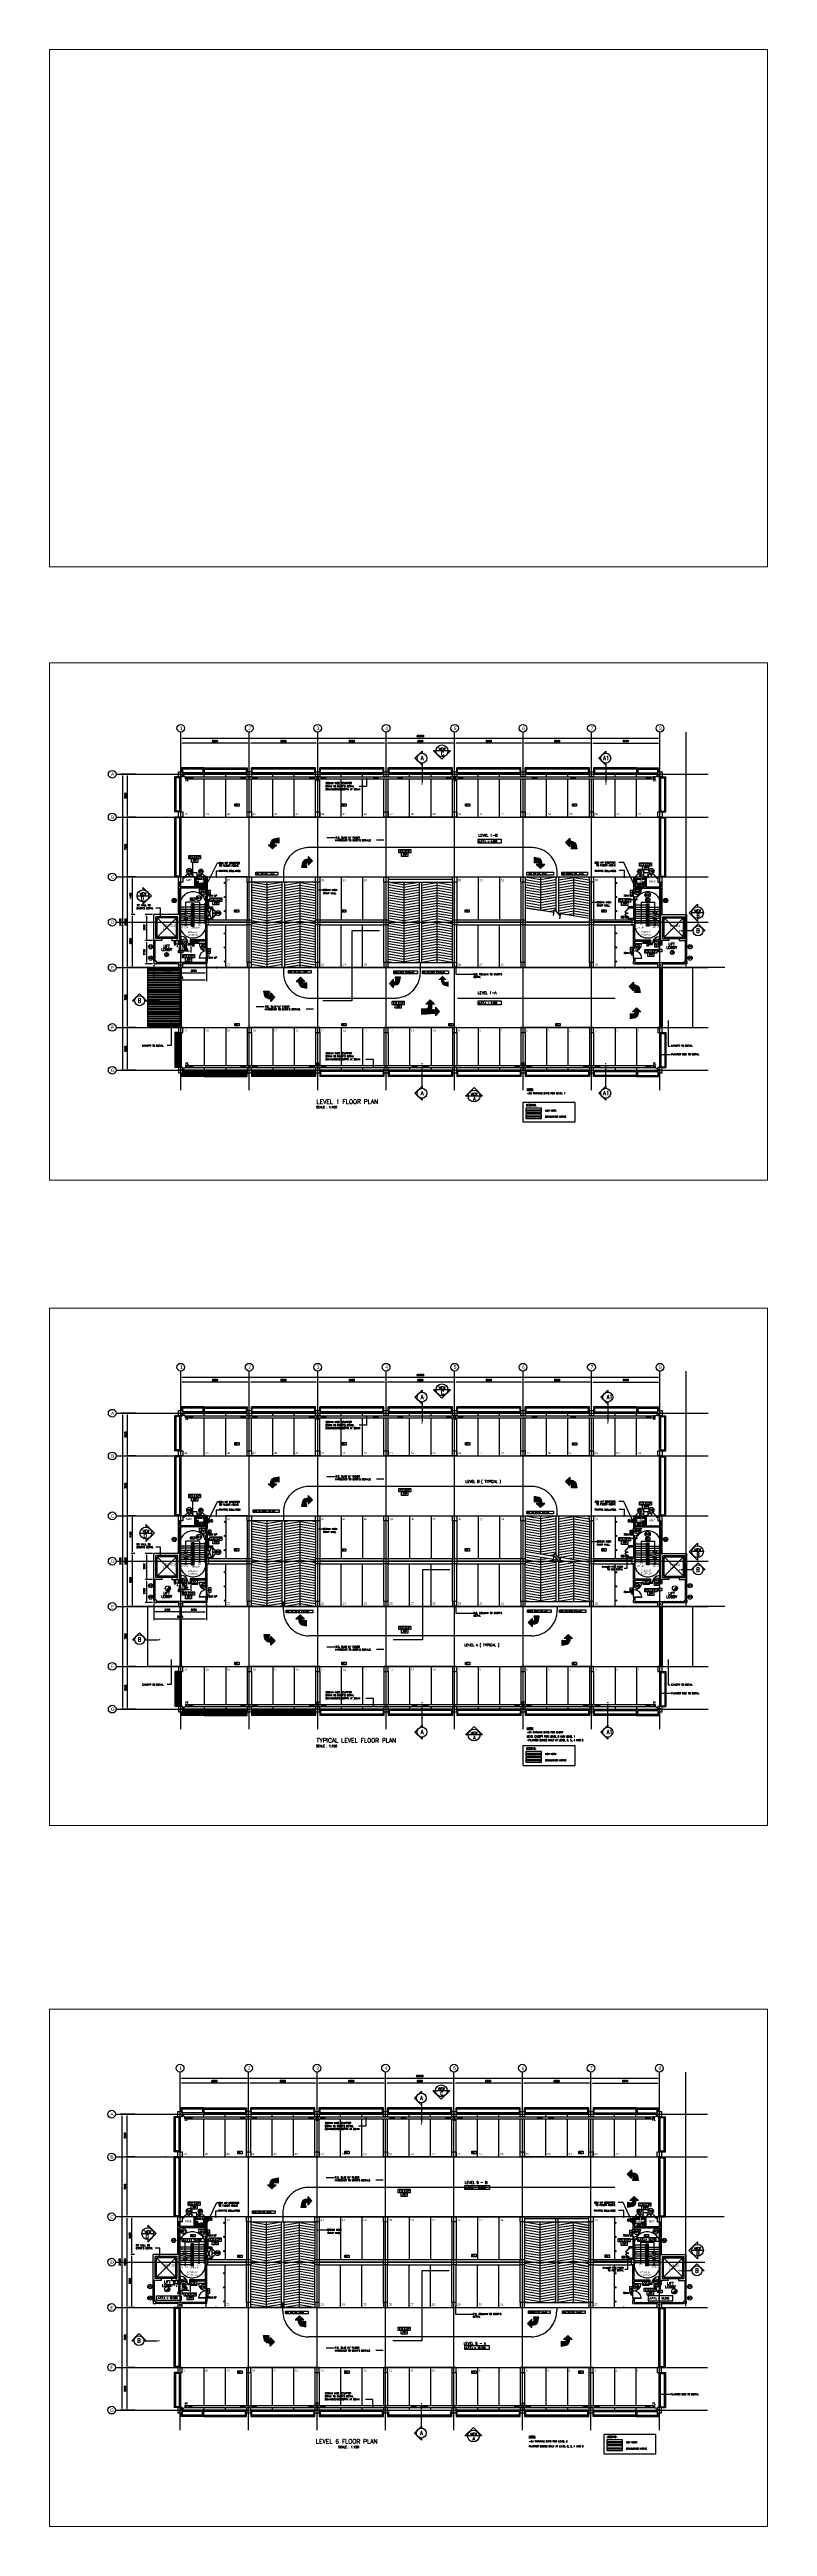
# Paper-space layout 'A4' of a CAD drawing. Header units: millimetres. Extents: x 264 to 544, y -573 to 392.
# The model-space entities are those that its viewports show. They can reach past a viewport. Long polylines and large blocks are cut down to what shows.
import ezdxf
from ezdxf.enums import TextEntityAlignment as Align

# ---------------------------------------------------------------- set-up
doc = ezdxf.new("R2010")
doc.units = ezdxf.units.MM
doc.header["$LTSCALE"] = 5
doc.header["$MEASUREMENT"] = 0
doc.header["$PDMODE"] = 3
for name, pattern in [('CENTER', [2, 1.25, -0.25, 0.25, -0.25]), ('DASHDOT', [1, 0.5, -0.25, 0, -0.25]), ('DASHDOT2', [0.5, 0.25, -0.125, 0, -0.125]), ('DASHED', [0.75, 0.5, -0.25]), ('DASHED2', [0.375, 0.25, -0.125]), ('DASHEDX2', [1.5, 1, -0.5]), ('DIVIDE', [1.25, 0.5, -0.25, 0, -0.25, 0, -0.25]), ('HIDDEN', [0.375, 0.25, -0.125]), ('HIDDEN2', [0.1875, 0.125, -0.0625])]:
    doc.linetypes.add(name, pattern=pattern)
for name, color, linetype in [('-FF', 240, 'Continuous'), ('-ff.txt', 2, 'Continuous'), ('-HR', 4, 'Continuous'), ('-HR PIPE', 4, 'DIVIDE'), ('-HR TEXT', 4, 'Continuous'), ('-WET RISER', 2, 'Continuous'), ('ARROW', 254, 'Continuous'), ('beam_p', 1, 'Continuous'), ('col', 7, 'Continuous'), ('CP', 8, 'Continuous'), ('CP NUMBERING', 1, 'Continuous'), ('DEMOLISHED- ASBUILT', 8, 'DASHED2'), ('DIM', 7, 'Continuous'), ('DR', 1, 'Continuous'), ('DRAIN', 5, 'Continuous'), ('DW-T', 7, 'Continuous'), ('EL & K', 10, 'Continuous'), ('FIX', 5, 'Continuous'), ('GRID', 9, 'CENTER'), ('HORDING', 4, 'DASHDOT'), ('L', 1, 'Continuous'), ('LEG-T', 7, 'Continuous'), ('LINE', 7, 'Continuous'), ('MV', 7, 'Continuous'), ('parap', 7, 'Continuous'), ('park L', 9, 'DASHEDX2'), ('R25', 5, 'Continuous'), ('RAIL', 1, 'Continuous'), ('RC', 3, 'Continuous'), ('RWDP', 1, 'Continuous'), ('SPEC', 7, 'Continuous'), ('T35', 2, 'Continuous'), ('TEXT', 7, 'Continuous'), ('wall', 2, 'Continuous'), ('WIN', 5, 'Continuous'), ('WP', 50, 'Continuous')]:
    doc.layers.add(name, color=color, linetype=linetype)
doc.styles.add('CARPARK NO', font='TIMES.TTF', dxfattribs={"height": 200})
doc.styles.add('E', font='ROMANS.SHX', dxfattribs={"width": 0.9})
doc.styles.add('HELV', font='HELV.shx')
doc.styles.add('HELVL', font='HELVL.shx')
doc.styles.add('ROMANS', font='romans.shx', dxfattribs={"width": 0.9, "height": 450})
doc.styles.add('ROMS', font='romans.shx', dxfattribs={"width": 0.8, "height": 230})
doc.styles.add('S100', font='ROMANS.shx', dxfattribs={"height": 200})
doc.styles.add('STANDARDS', font='simplex.shx')
doc.dimstyles.new('S100', dxfattribs={"dimscale": 0, "dimtxt": 150, "dimasz": 175, "dimexe": 150, "dimexo": 150, "dimgap": 150, "dimtad": 1, "dimdec": 0, "dimzin": 0, "dimdsep": 46, "dimtxsty": 'S100', "dimcen": 0, "dimdle": 100, "dimclrd": 5, "dimclre": 5, "dimclrt": 1, "dimaunit": 1, "dimadec": 0, "dimazin": 0, "dimtfac": 1, "dimtdec": 0, "dimtofl": 0, "dimtmove": 1, "dimatfit": 3, "dimfxl": 1, "dimtolj": 1, "dimtzin": 0, "dimarcsym": 0})

# ---------------------------------------------------------------- blocks, each defined once
blk = doc.blocks.new('*D18')
at = {"layer": 'DEFPOINTS', "color": 0}
for p in [(1591, 19004), (1591, 19004), (9591, 17546)]:
    blk.add_point(p, dxfattribs=at)
at = {"layer": 'DIM', "color": 5, "lineweight": -2}
for p, q in [((9416, 19004), (1766, 19004)), ((9591, 17696), (9591, 19154))]:
    blk.add_line(p, q, dxfattribs=at)
at = {"layer": 'DIM', "color": 5}
for points in [[(1766, 19033), (1766, 18974), (1591, 19004)], [(9416, 19033), (9416, 18974), (9591, 19004)]]:
    blk.add_solid(points, dxfattribs=at)
at = {"layer": 'DIM', "color": 1, "insert": (5591, 19254), "char_height": 200, "attachment_point": 5, "style": 'S100'}
blk.add_mtext('\\A1;8000', dxfattribs=at)
blk = doc.blocks.new('*D19')
at = {"layer": 'DEFPOINTS', "color": 0}
for p in [(-6409, 19004), (-6409, 19004), (1591, 19004)]:
    blk.add_point(p, dxfattribs=at)
at = {"layer": 'DIM', "color": 5, "lineweight": -2}
blk.add_line((1416, 19004), (-6234, 19004), dxfattribs=at)
at = {"layer": 'DIM', "color": 5}
for points in [[(-6234, 19033), (-6234, 18974), (-6409, 19004)], [(1416, 19033), (1416, 18974), (1591, 19004)]]:
    blk.add_solid(points, dxfattribs=at)
at = {"layer": 'DIM', "color": 1, "insert": (-2409, 19254), "char_height": 200, "attachment_point": 5, "style": 'S100'}
blk.add_mtext('\\A1;8000', dxfattribs=at)
blk = doc.blocks.new('*D20')
at = {"layer": 'DEFPOINTS', "color": 0}
for p in [(-14409, 19004), (-14409, 19004), (-6409, 19004)]:
    blk.add_point(p, dxfattribs=at)
at = {"layer": 'DIM', "color": 5, "lineweight": -2}
blk.add_line((-6584, 19004), (-14234, 19004), dxfattribs=at)
at = {"layer": 'DIM', "color": 5}
for points in [[(-14234, 19033), (-14234, 18974), (-14409, 19004)], [(-6584, 19033), (-6584, 18974), (-6409, 19004)]]:
    blk.add_solid(points, dxfattribs=at)
at = {"layer": 'DIM', "color": 1, "insert": (-10409, 19254), "char_height": 200, "attachment_point": 5, "style": 'S100'}
blk.add_mtext('\\A1;8000', dxfattribs=at)
blk = doc.blocks.new('*D21')
at = {"layer": 'DEFPOINTS', "color": 0}
for p in [(-22409, 19004), (-22409, 19004), (-14409, 19004)]:
    blk.add_point(p, dxfattribs=at)
at = {"layer": 'DIM', "color": 5, "lineweight": -2}
blk.add_line((-14584, 19004), (-22234, 19004), dxfattribs=at)
at = {"layer": 'DIM', "color": 5}
for points in [[(-22234, 19033), (-22234, 18974), (-22409, 19004)], [(-14584, 19033), (-14584, 18974), (-14409, 19004)]]:
    blk.add_solid(points, dxfattribs=at)
at = {"layer": 'DIM', "color": 1, "insert": (-18409, 19254), "char_height": 200, "attachment_point": 5, "style": 'S100'}
blk.add_mtext('\\A1;8000', dxfattribs=at)
blk = doc.blocks.new('*D22')
at = {"layer": 'DEFPOINTS', "color": 0}
for p in [(-30409, 19004), (-30409, 19004), (-22409, 19004)]:
    blk.add_point(p, dxfattribs=at)
at = {"layer": 'DIM', "color": 5, "lineweight": -2}
blk.add_line((-22584, 19004), (-30234, 19004), dxfattribs=at)
at = {"layer": 'DIM', "color": 5}
for points in [[(-30234, 19033), (-30234, 18974), (-30409, 19004)], [(-22584, 19033), (-22584, 18974), (-22409, 19004)]]:
    blk.add_solid(points, dxfattribs=at)
at = {"layer": 'DIM', "color": 1, "insert": (-26409, 19254), "char_height": 200, "attachment_point": 5, "style": 'S100'}
blk.add_mtext('\\A1;8000', dxfattribs=at)
blk = doc.blocks.new('*D23')
at = {"layer": 'DEFPOINTS', "color": 0}
for p in [(-38409, 19004), (-38409, 19004), (-30409, 19004)]:
    blk.add_point(p, dxfattribs=at)
at = {"layer": 'DIM', "color": 5, "lineweight": -2}
blk.add_line((-30584, 19004), (-38234, 19004), dxfattribs=at)
at = {"layer": 'DIM', "color": 5}
for points in [[(-38234, 19033), (-38234, 18974), (-38409, 19004)], [(-30584, 19033), (-30584, 18974), (-30409, 19004)]]:
    blk.add_solid(points, dxfattribs=at)
at = {"layer": 'DIM', "color": 1, "insert": (-34409, 19254), "char_height": 200, "attachment_point": 5, "style": 'S100'}
blk.add_mtext('\\A1;8000', dxfattribs=at)
blk = doc.blocks.new('*D24')
at = {"layer": 'DEFPOINTS', "color": 0}
for p in [(17591, 19592), (-38409, 17225), (17591, 17225)]:
    blk.add_point(p, dxfattribs=at)
at = {"layer": 'DIM', "color": 5, "lineweight": -2}
for p, q in [((-38409, 17375), (-38409, 19742)), ((-38234, 19592), (17416, 19592)), ((17591, 17375), (17591, 19742))]:
    blk.add_line(p, q, dxfattribs=at)
at = {"layer": 'DIM', "color": 5}
for points in [[(-38234, 19621), (-38234, 19562), (-38409, 19592)], [(17416, 19621), (17416, 19562), (17591, 19592)]]:
    blk.add_solid(points, dxfattribs=at)
at = {"layer": 'DIM', "color": 1, "insert": (-10409, 19842), "char_height": 200, "attachment_point": 5, "style": 'S100'}
blk.add_mtext('\\A1;56000', dxfattribs=at)
blk = doc.blocks.new('*D25')
at = {"layer": 'DEFPOINTS', "color": 0}
for p in [(9591, 17546), (17591, 19004), (17591, 17546)]:
    blk.add_point(p, dxfattribs=at)
at = {"layer": 'DIM', "color": 5, "lineweight": -2}
for p, q in [((9591, 17696), (9591, 19154)), ((9766, 19004), (17416, 19004)), ((17591, 17696), (17591, 19154))]:
    blk.add_line(p, q, dxfattribs=at)
at = {"layer": 'DIM', "color": 5}
for points in [[(9766, 19033), (9766, 18974), (9591, 19004)], [(17416, 19033), (17416, 18974), (17591, 19004)]]:
    blk.add_solid(points, dxfattribs=at)
at = {"layer": 'DIM', "color": 1, "insert": (13591, 19254), "char_height": 200, "attachment_point": 5, "style": 'S100'}
blk.add_mtext('\\A1;8000', dxfattribs=at)
blk = doc.blocks.new('*D26')
at = {"layer": 'DEFPOINTS', "color": 0}
for p in [(-44036, -1019), (-43609, -1019), (-43609, -7219)]:
    blk.add_point(p, dxfattribs=at)
at = {"layer": 'DIM', "color": 5, "lineweight": -2}
for p, q in [((-43759, -1019), (-44186, -1019)), ((-44036, -7044), (-44036, -1194)), ((-43759, -7219), (-44186, -7219))]:
    blk.add_line(p, q, dxfattribs=at)
at = {"layer": 'DIM', "color": 5}
for points in [[(-44065, -1194), (-44007, -1194), (-44036, -1019)], [(-44065, -7044), (-44007, -7044), (-44036, -7219)]]:
    blk.add_solid(points, dxfattribs=at)
at = {"layer": 'DIM', "color": 1, "insert": (-44286, -4119), "char_height": 200, "attachment_point": 5, "rotation": 90, "style": 'S100'}
blk.add_mtext('\\A1;6200', dxfattribs=at)
blk = doc.blocks.new('*D27')
at = {"layer": 'DEFPOINTS', "color": 0}
for p in [(-44036, 3381), (-43609, 3381), (-43609, -1019)]:
    blk.add_point(p, dxfattribs=at)
at = {"layer": 'DIM', "color": 5, "lineweight": -2}
for p, q in [((-43759, 3381), (-44186, 3381)), ((-44036, -844), (-44036, 3206)), ((-43759, -1019), (-44186, -1019))]:
    blk.add_line(p, q, dxfattribs=at)
at = {"layer": 'DIM', "color": 5}
for points in [[(-44065, 3206), (-44007, 3206), (-44036, 3381)], [(-44065, -844), (-44007, -844), (-44036, -1019)]]:
    blk.add_solid(points, dxfattribs=at)
at = {"layer": 'DIM', "color": 1, "insert": (-44286, 1181), "char_height": 200, "attachment_point": 5, "rotation": 90, "style": 'S100'}
blk.add_mtext('\\A1;4400', dxfattribs=at)
blk = doc.blocks.new('*D28')
at = {"layer": 'DEFPOINTS', "color": 0}
for p in [(-44616, -14219), (-43541, -14219), (-43541, -19219)]:
    blk.add_point(p, dxfattribs=at)
at = {"layer": 'DIM', "color": 5, "lineweight": -2}
for p, q in [((-43691, -14219), (-44766, -14219)), ((-44616, -19044), (-44616, -14394)), ((-43691, -19219), (-44766, -19219))]:
    blk.add_line(p, q, dxfattribs=at)
at = {"layer": 'DIM', "color": 5}
for points in [[(-44645, -14394), (-44587, -14394), (-44616, -14219)], [(-44645, -19044), (-44587, -19044), (-44616, -19219)]]:
    blk.add_solid(points, dxfattribs=at)
at = {"layer": 'DIM', "color": 1, "insert": (-44866, -16719), "char_height": 200, "attachment_point": 5, "rotation": 90, "style": 'S100'}
blk.add_mtext('\\A1;5000', dxfattribs=at)
blk = doc.blocks.new('*D29')
at = {"layer": 'DEFPOINTS', "color": 0}
for p in [(-44616, -7219), (-43541, -7219), (-43541, -14219)]:
    blk.add_point(p, dxfattribs=at)
at = {"layer": 'DIM', "color": 5, "lineweight": -2}
for p, q in [((-43691, -7219), (-44766, -7219)), ((-44616, -14044), (-44616, -7394)), ((-43691, -14219), (-44766, -14219))]:
    blk.add_line(p, q, dxfattribs=at)
at = {"layer": 'DIM', "color": 5}
for points in [[(-44645, -7394), (-44587, -7394), (-44616, -7219)], [(-44645, -14044), (-44587, -14044), (-44616, -14219)]]:
    blk.add_solid(points, dxfattribs=at)
at = {"layer": 'DIM', "color": 1, "insert": (-44866, -10719), "char_height": 200, "attachment_point": 5, "rotation": 90, "style": 'S100'}
blk.add_mtext('\\A1;7000', dxfattribs=at)
blk = doc.blocks.new('*D30')
at = {"layer": 'DEFPOINTS', "color": 0}
for p in [(-44616, 3381), (-43541, 3381), (-43541, -7219)]:
    blk.add_point(p, dxfattribs=at)
at = {"layer": 'DIM', "color": 5, "lineweight": -2}
for p, q in [((-43691, 3381), (-44766, 3381)), ((-44616, -7044), (-44616, 3206)), ((-43691, -7219), (-44766, -7219))]:
    blk.add_line(p, q, dxfattribs=at)
at = {"layer": 'DIM', "color": 5}
for points in [[(-44645, 3206), (-44587, 3206), (-44616, 3381)], [(-44645, -7044), (-44587, -7044), (-44616, -7219)]]:
    blk.add_solid(points, dxfattribs=at)
at = {"layer": 'DIM', "color": 1, "insert": (-44866, -1919), "char_height": 200, "attachment_point": 5, "rotation": 90, "style": 'S100'}
blk.add_mtext('\\A1;10600', dxfattribs=at)
blk = doc.blocks.new('*D31')
at = {"layer": 'DEFPOINTS', "color": 0}
for p in [(-44616, 10381), (-43541, 10381), (-43541, 3381)]:
    blk.add_point(p, dxfattribs=at)
at = {"layer": 'DIM', "color": 5, "lineweight": -2}
for p, q in [((-43691, 10381), (-44766, 10381)), ((-44616, 3556), (-44616, 10206)), ((-43691, 3381), (-44766, 3381))]:
    blk.add_line(p, q, dxfattribs=at)
at = {"layer": 'DIM', "color": 5}
for points in [[(-44645, 10206), (-44587, 10206), (-44616, 10381)], [(-44645, 3556), (-44587, 3556), (-44616, 3381)]]:
    blk.add_solid(points, dxfattribs=at)
at = {"layer": 'DIM', "color": 1, "insert": (-44866, 6881), "char_height": 200, "attachment_point": 5, "rotation": 90, "style": 'S100'}
blk.add_mtext('\\A1;7000', dxfattribs=at)
blk = doc.blocks.new('*D32')
at = {"layer": 'DEFPOINTS', "color": 0}
for p in [(-44616, 15381), (-43541, 15381), (-43541, 10381)]:
    blk.add_point(p, dxfattribs=at)
at = {"layer": 'DIM', "color": 5, "lineweight": -2}
for p, q in [((-43691, 15381), (-44766, 15381)), ((-44616, 10556), (-44616, 15206)), ((-43691, 10381), (-44766, 10381))]:
    blk.add_line(p, q, dxfattribs=at)
at = {"layer": 'DIM', "color": 5}
for points in [[(-44645, 15206), (-44587, 15206), (-44616, 15381)], [(-44645, 10556), (-44587, 10556), (-44616, 10381)]]:
    blk.add_solid(points, dxfattribs=at)
at = {"layer": 'DIM', "color": 1, "insert": (-44866, 12881), "char_height": 200, "attachment_point": 5, "rotation": 90, "style": 'S100'}
blk.add_mtext('\\A1;5000', dxfattribs=at)
blk = doc.blocks.new('*D33')
at = {"layer": 'DEFPOINTS', "color": 0}
for p in [(-43541, 15381), (-45219, -19219), (-43541, -19219)]:
    blk.add_point(p, dxfattribs=at)
at = {"layer": 'DIM', "color": 5, "lineweight": -2}
for p, q in [((-43691, 15381), (-45369, 15381)), ((-45219, 15206), (-45219, -19044)), ((-43691, -19219), (-45369, -19219))]:
    blk.add_line(p, q, dxfattribs=at)
at = {"layer": 'DIM', "color": 5}
for points in [[(-45248, 15206), (-45190, 15206), (-45219, 15381)], [(-45248, -19044), (-45190, -19044), (-45219, -19219)]]:
    blk.add_solid(points, dxfattribs=at)
at = {"layer": 'DIM', "color": 1, "insert": (-45469, -1919), "char_height": 200, "attachment_point": 5, "rotation": 90, "style": 'S100'}
blk.add_mtext('\\A1;34600', dxfattribs=at)
blk = doc.blocks.new('DR900')
at = {"layer": 'DR'}
for p, q in [((0, 115), (25, 115)), ((0, 0), (38, 0)), ((25, 940), (50, 940)), ((25, 115), (25, 940)), ((50, 115), (25, 115)), ((25, 115), (25, 90)), ((25, 90), (38, 90)), ((38, 90), (38, 0)), ((50, 115), (50, 940)), ((862, 90), (875, 90)), ((862, 90), (862, 0)), ((862, 0), (900, 0)), ((875, 115), (900, 115)), ((875, 115), (875, 90))]:
    blk.add_line(p, q, dxfattribs=at)
blk.add_arc((25, 90), 850, 0, 90, dxfattribs=at)
blk = doc.blocks.new('DR2')
at = {"layer": 'DR', "color": 5}
for p, q in [((0, 115), (37, 115)), ((50, 0), (0, 0)), ((37, 115), (435, 513)), ((37, 115), (37, 90)), ((55, 97), (37, 115)), ((37, 90), (50, 90)), ((50, 90), (50, 0)), ((55, 97), (452, 495)), ((1145, 97), (748, 495)), ((1163, 115), (765, 513)), ((1145, 97), (1163, 115)), ((1163, 90), (1150, 90)), ((1150, 90), (1150, 0)), ((1163, 115), (1163, 90)), ((1200, 115), (1163, 115)), ((1150, 0), (1200, 0))]:
    blk.add_line(p, q, dxfattribs=at)
for centre, start, end in [((37, 115), 0, 45), ((1163, 115), 135, 180)]:
    blk.add_arc(centre, 563, start, end, dxfattribs=at)
blk = doc.blocks.new('FT')
at = {"layer": 'FIX', "color": 6, "linetype": 'Continuous'}
for p, q in [((-102916, 3485), (-102974, 3542)), ((-102947, 3489), (-102969, 3511)), ((-102897, 3492), (-102966, 3561)), ((-102883, 3505), (-102953, 3575)), ((-102875, 3524), (-102934, 3583)), ((-102878, 3553), (-102905, 3580))]:
    blk.add_line(p, q, dxfattribs=at)
blk.add_lwpolyline([(-102849, 3609), (-102999, 3609), (-102999, 3459), (-102849, 3459)], close=True, dxfattribs=at)
blk.add_circle((-102924, 3534), 50, dxfattribs=at)
blk = doc.blocks.new('*D78')
at = {"layer": 'DEFPOINTS', "color": 0}
for p in [(-38841, -4069), (-38509, -4069), (-38409, -4472)]:
    blk.add_point(p, dxfattribs=at)
at = {"layer": 'DIM', "color": 5, "lineweight": -2}
for p, q in [((-38659, -4069), (-38991, -4069)), ((-38559, -4472), (-38991, -4472)), ((-38841, -3894), (-38841, -3719)), ((-38841, -4647), (-38841, -4822))]:
    blk.add_line(p, q, dxfattribs=at)
at = {"layer": 'DIM', "color": 5}
for points in [[(-38870, -3894), (-38811, -3894), (-38841, -4069)], [(-38870, -4647), (-38811, -4647), (-38841, -4472)]]:
    blk.add_solid(points, dxfattribs=at)
at = {"layer": 'DIM', "color": 1, "insert": (-39091, -4398), "char_height": 200, "attachment_point": 5, "rotation": 90, "style": 'S100'}
blk.add_mtext('\\A1;400', dxfattribs=at)
blk = doc.blocks.new('*D77')
at = {"layer": 'DEFPOINTS', "color": 0}
for p in [(-38584, -4527), (-38584, -5223), (-37234, -4527)]:
    blk.add_point(p, dxfattribs=at)
at = {"layer": 'DIM', "color": 5, "lineweight": -2}
for p, q in [((-38584, -4677), (-38584, -5373)), ((-37409, -5223), (-38409, -5223)), ((-37234, -4677), (-37234, -5373))]:
    blk.add_line(p, q, dxfattribs=at)
at = {"layer": 'DIM', "color": 5}
for points in [[(-38409, -5193), (-38409, -5252), (-38584, -5223)], [(-37409, -5193), (-37409, -5252), (-37234, -5223)]]:
    blk.add_solid(points, dxfattribs=at)
at = {"layer": 'DIM', "color": 1, "insert": (-37909, -4973), "char_height": 200, "attachment_point": 5, "rotation": 0, "style": 'S100'}
blk.add_mtext('\\A1;1350', dxfattribs=at)
blk = doc.blocks.new('*D80')
at = {"layer": 'DEFPOINTS', "color": 0}
for p in [(-89958, 19004), (-89958, 19004), (-81958, 17546)]:
    blk.add_point(p, dxfattribs=at)
at = {"layer": 'DIM', "color": 5, "lineweight": -2}
for p, q in [((-82133, 19004), (-89783, 19004)), ((-81958, 17696), (-81958, 19154))]:
    blk.add_line(p, q, dxfattribs=at)
at = {"layer": 'DIM', "color": 5}
for points in [[(-89783, 19033), (-89783, 18974), (-89958, 19004)], [(-82133, 19033), (-82133, 18974), (-81958, 19004)]]:
    blk.add_solid(points, dxfattribs=at)
at = {"layer": 'DIM', "color": 1, "insert": (-85958, 19254), "char_height": 200, "attachment_point": 5, "style": 'S100'}
blk.add_mtext('\\A1;8000', dxfattribs=at)
blk = doc.blocks.new('*D81')
at = {"layer": 'DEFPOINTS', "color": 0}
for p in [(-97958, 19004), (-97958, 19004), (-89958, 19004)]:
    blk.add_point(p, dxfattribs=at)
at = {"layer": 'DIM', "color": 5, "lineweight": -2}
blk.add_line((-90133, 19004), (-97783, 19004), dxfattribs=at)
at = {"layer": 'DIM', "color": 5}
for points in [[(-97783, 19033), (-97783, 18974), (-97958, 19004)], [(-90133, 19033), (-90133, 18974), (-89958, 19004)]]:
    blk.add_solid(points, dxfattribs=at)
at = {"layer": 'DIM', "color": 1, "insert": (-93958, 19254), "char_height": 200, "attachment_point": 5, "style": 'S100'}
blk.add_mtext('\\A1;8000', dxfattribs=at)
blk = doc.blocks.new('*D82')
at = {"layer": 'DEFPOINTS', "color": 0}
for p in [(-105958, 19004), (-105958, 19004), (-97958, 19004)]:
    blk.add_point(p, dxfattribs=at)
at = {"layer": 'DIM', "color": 5, "lineweight": -2}
blk.add_line((-98133, 19004), (-105783, 19004), dxfattribs=at)
at = {"layer": 'DIM', "color": 5}
for points in [[(-105783, 19033), (-105783, 18974), (-105958, 19004)], [(-98133, 19033), (-98133, 18974), (-97958, 19004)]]:
    blk.add_solid(points, dxfattribs=at)
at = {"layer": 'DIM', "color": 1, "insert": (-101958, 19254), "char_height": 200, "attachment_point": 5, "style": 'S100'}
blk.add_mtext('\\A1;8000', dxfattribs=at)
blk = doc.blocks.new('*D83')
at = {"layer": 'DEFPOINTS', "color": 0}
for p in [(-113958, 19004), (-113958, 19004), (-105958, 19004)]:
    blk.add_point(p, dxfattribs=at)
at = {"layer": 'DIM', "color": 5, "lineweight": -2}
blk.add_line((-106133, 19004), (-113783, 19004), dxfattribs=at)
at = {"layer": 'DIM', "color": 5}
for points in [[(-113783, 19033), (-113783, 18974), (-113958, 19004)], [(-106133, 19033), (-106133, 18974), (-105958, 19004)]]:
    blk.add_solid(points, dxfattribs=at)
at = {"layer": 'DIM', "color": 1, "insert": (-109958, 19254), "char_height": 200, "attachment_point": 5, "style": 'S100'}
blk.add_mtext('\\A1;8000', dxfattribs=at)
blk = doc.blocks.new('*D84')
at = {"layer": 'DEFPOINTS', "color": 0}
for p in [(-121958, 19004), (-121958, 19004), (-113958, 19004)]:
    blk.add_point(p, dxfattribs=at)
at = {"layer": 'DIM', "color": 5, "lineweight": -2}
blk.add_line((-114133, 19004), (-121783, 19004), dxfattribs=at)
at = {"layer": 'DIM', "color": 5}
for points in [[(-121783, 19033), (-121783, 18974), (-121958, 19004)], [(-114133, 19033), (-114133, 18974), (-113958, 19004)]]:
    blk.add_solid(points, dxfattribs=at)
at = {"layer": 'DIM', "color": 1, "insert": (-117958, 19254), "char_height": 200, "attachment_point": 5, "style": 'S100'}
blk.add_mtext('\\A1;8000', dxfattribs=at)
blk = doc.blocks.new('*D85')
at = {"layer": 'DEFPOINTS', "color": 0}
for p in [(-129958, 19004), (-129958, 19004), (-121958, 19004)]:
    blk.add_point(p, dxfattribs=at)
at = {"layer": 'DIM', "color": 5, "lineweight": -2}
blk.add_line((-122133, 19004), (-129783, 19004), dxfattribs=at)
at = {"layer": 'DIM', "color": 5}
for points in [[(-129783, 19033), (-129783, 18974), (-129958, 19004)], [(-122133, 19033), (-122133, 18974), (-121958, 19004)]]:
    blk.add_solid(points, dxfattribs=at)
at = {"layer": 'DIM', "color": 1, "insert": (-125958, 19254), "char_height": 200, "attachment_point": 5, "style": 'S100'}
blk.add_mtext('\\A1;8000', dxfattribs=at)
blk = doc.blocks.new('*D86')
at = {"layer": 'DEFPOINTS', "color": 0}
for p in [(-73958, 19592), (-129958, 17225), (-73958, 17225)]:
    blk.add_point(p, dxfattribs=at)
at = {"layer": 'DIM', "color": 5, "lineweight": -2}
for p, q in [((-129958, 17375), (-129958, 19742)), ((-129783, 19592), (-74133, 19592)), ((-73958, 17375), (-73958, 19742))]:
    blk.add_line(p, q, dxfattribs=at)
at = {"layer": 'DIM', "color": 5}
for points in [[(-129783, 19621), (-129783, 19562), (-129958, 19592)], [(-74133, 19621), (-74133, 19562), (-73958, 19592)]]:
    blk.add_solid(points, dxfattribs=at)
at = {"layer": 'DIM', "color": 1, "insert": (-101958, 19842), "char_height": 200, "attachment_point": 5, "style": 'S100'}
blk.add_mtext('\\A1;56000', dxfattribs=at)
blk = doc.blocks.new('*D87')
at = {"layer": 'DEFPOINTS', "color": 0}
for p in [(-81958, 17546), (-73958, 19004), (-73958, 17546)]:
    blk.add_point(p, dxfattribs=at)
at = {"layer": 'DIM', "color": 5, "lineweight": -2}
for p, q in [((-81958, 17696), (-81958, 19154)), ((-81783, 19004), (-74133, 19004)), ((-73958, 17696), (-73958, 19154))]:
    blk.add_line(p, q, dxfattribs=at)
at = {"layer": 'DIM', "color": 5}
for points in [[(-81783, 19033), (-81783, 18974), (-81958, 19004)], [(-74133, 19033), (-74133, 18974), (-73958, 19004)]]:
    blk.add_solid(points, dxfattribs=at)
at = {"layer": 'DIM', "color": 1, "insert": (-77958, 19254), "char_height": 200, "attachment_point": 5, "style": 'S100'}
blk.add_mtext('\\A1;8000', dxfattribs=at)
blk = doc.blocks.new('*D88')
at = {"layer": 'DEFPOINTS', "color": 0}
for p in [(-135584, -1019), (-135157, -1019), (-135157, -7219)]:
    blk.add_point(p, dxfattribs=at)
at = {"layer": 'DIM', "color": 5, "lineweight": -2}
for p, q in [((-135307, -1019), (-135734, -1019)), ((-135584, -7044), (-135584, -1194)), ((-135307, -7219), (-135734, -7219))]:
    blk.add_line(p, q, dxfattribs=at)
at = {"layer": 'DIM', "color": 5}
for points in [[(-135614, -1194), (-135555, -1194), (-135584, -1019)], [(-135614, -7044), (-135555, -7044), (-135584, -7219)]]:
    blk.add_solid(points, dxfattribs=at)
at = {"layer": 'DIM', "color": 1, "insert": (-135834, -4119), "char_height": 200, "attachment_point": 5, "rotation": 90, "style": 'S100'}
blk.add_mtext('\\A1;6200', dxfattribs=at)
blk = doc.blocks.new('*D89')
at = {"layer": 'DEFPOINTS', "color": 0}
for p in [(-135584, 3381), (-135157, 3381), (-135157, -1019)]:
    blk.add_point(p, dxfattribs=at)
at = {"layer": 'DIM', "color": 5, "lineweight": -2}
for p, q in [((-135307, 3381), (-135734, 3381)), ((-135584, -844), (-135584, 3206)), ((-135307, -1019), (-135734, -1019))]:
    blk.add_line(p, q, dxfattribs=at)
at = {"layer": 'DIM', "color": 5}
for points in [[(-135614, 3206), (-135555, 3206), (-135584, 3381)], [(-135614, -844), (-135555, -844), (-135584, -1019)]]:
    blk.add_solid(points, dxfattribs=at)
at = {"layer": 'DIM', "color": 1, "insert": (-135834, 1181), "char_height": 200, "attachment_point": 5, "rotation": 90, "style": 'S100'}
blk.add_mtext('\\A1;4400', dxfattribs=at)
blk = doc.blocks.new('*D90')
at = {"layer": 'DEFPOINTS', "color": 0}
for p in [(-136164, -14219), (-135090, -14219), (-135090, -19219)]:
    blk.add_point(p, dxfattribs=at)
at = {"layer": 'DIM', "color": 5, "lineweight": -2}
for p, q in [((-135240, -14219), (-136314, -14219)), ((-136164, -19044), (-136164, -14394)), ((-135240, -19219), (-136314, -19219))]:
    blk.add_line(p, q, dxfattribs=at)
at = {"layer": 'DIM', "color": 5}
for points in [[(-136194, -14394), (-136135, -14394), (-136164, -14219)], [(-136194, -19044), (-136135, -19044), (-136164, -19219)]]:
    blk.add_solid(points, dxfattribs=at)
at = {"layer": 'DIM', "color": 1, "insert": (-136414, -16719), "char_height": 200, "attachment_point": 5, "rotation": 90, "style": 'S100'}
blk.add_mtext('\\A1;5000', dxfattribs=at)
blk = doc.blocks.new('*D91')
at = {"layer": 'DEFPOINTS', "color": 0}
for p in [(-136164, -7219), (-135090, -7219), (-135090, -14219)]:
    blk.add_point(p, dxfattribs=at)
at = {"layer": 'DIM', "color": 5, "lineweight": -2}
for p, q in [((-135240, -7219), (-136314, -7219)), ((-136164, -14044), (-136164, -7394)), ((-135240, -14219), (-136314, -14219))]:
    blk.add_line(p, q, dxfattribs=at)
at = {"layer": 'DIM', "color": 5}
for points in [[(-136194, -7394), (-136135, -7394), (-136164, -7219)], [(-136194, -14044), (-136135, -14044), (-136164, -14219)]]:
    blk.add_solid(points, dxfattribs=at)
at = {"layer": 'DIM', "color": 1, "insert": (-136414, -10719), "char_height": 200, "attachment_point": 5, "rotation": 90, "style": 'S100'}
blk.add_mtext('\\A1;7000', dxfattribs=at)
blk = doc.blocks.new('*D92')
at = {"layer": 'DEFPOINTS', "color": 0}
for p in [(-136164, 3381), (-135090, 3381), (-135090, -7219)]:
    blk.add_point(p, dxfattribs=at)
at = {"layer": 'DIM', "color": 5, "lineweight": -2}
for p, q in [((-135240, 3381), (-136314, 3381)), ((-136164, -7044), (-136164, 3206)), ((-135240, -7219), (-136314, -7219))]:
    blk.add_line(p, q, dxfattribs=at)
at = {"layer": 'DIM', "color": 5}
for points in [[(-136194, 3206), (-136135, 3206), (-136164, 3381)], [(-136194, -7044), (-136135, -7044), (-136164, -7219)]]:
    blk.add_solid(points, dxfattribs=at)
at = {"layer": 'DIM', "color": 1, "insert": (-136414, -1919), "char_height": 200, "attachment_point": 5, "rotation": 90, "style": 'S100'}
blk.add_mtext('\\A1;10600', dxfattribs=at)
blk = doc.blocks.new('*D93')
at = {"layer": 'DEFPOINTS', "color": 0}
for p in [(-136164, 10381), (-135090, 10381), (-135090, 3381)]:
    blk.add_point(p, dxfattribs=at)
at = {"layer": 'DIM', "color": 5, "lineweight": -2}
for p, q in [((-135240, 10381), (-136314, 10381)), ((-136164, 3556), (-136164, 10206)), ((-135240, 3381), (-136314, 3381))]:
    blk.add_line(p, q, dxfattribs=at)
at = {"layer": 'DIM', "color": 5}
for points in [[(-136194, 10206), (-136135, 10206), (-136164, 10381)], [(-136194, 3556), (-136135, 3556), (-136164, 3381)]]:
    blk.add_solid(points, dxfattribs=at)
at = {"layer": 'DIM', "color": 1, "insert": (-136414, 6881), "char_height": 200, "attachment_point": 5, "rotation": 90, "style": 'S100'}
blk.add_mtext('\\A1;7000', dxfattribs=at)
blk = doc.blocks.new('*D94')
at = {"layer": 'DEFPOINTS', "color": 0}
for p in [(-136164, 15381), (-135090, 15381), (-135090, 10381)]:
    blk.add_point(p, dxfattribs=at)
at = {"layer": 'DIM', "color": 5, "lineweight": -2}
for p, q in [((-135240, 15381), (-136314, 15381)), ((-136164, 10556), (-136164, 15206)), ((-135240, 10381), (-136314, 10381))]:
    blk.add_line(p, q, dxfattribs=at)
at = {"layer": 'DIM', "color": 5}
for points in [[(-136194, 15206), (-136135, 15206), (-136164, 15381)], [(-136194, 10556), (-136135, 10556), (-136164, 10381)]]:
    blk.add_solid(points, dxfattribs=at)
at = {"layer": 'DIM', "color": 1, "insert": (-136414, 12881), "char_height": 200, "attachment_point": 5, "rotation": 90, "style": 'S100'}
blk.add_mtext('\\A1;5000', dxfattribs=at)
blk = doc.blocks.new('*D95')
at = {"layer": 'DEFPOINTS', "color": 0}
for p in [(-135090, 15381), (-136768, -19219), (-135090, -19219)]:
    blk.add_point(p, dxfattribs=at)
at = {"layer": 'DIM', "color": 5, "lineweight": -2}
for p, q in [((-135240, 15381), (-136918, 15381)), ((-136768, 15206), (-136768, -19044)), ((-135240, -19219), (-136918, -19219))]:
    blk.add_line(p, q, dxfattribs=at)
at = {"layer": 'DIM', "color": 5}
for points in [[(-136797, 15206), (-136738, 15206), (-136768, 15381)], [(-136797, -19044), (-136738, -19044), (-136768, -19219)]]:
    blk.add_solid(points, dxfattribs=at)
at = {"layer": 'DIM', "color": 1, "insert": (-137018, -1919), "char_height": 200, "attachment_point": 5, "rotation": 90, "style": 'S100'}
blk.add_mtext('\\A1;34600', dxfattribs=at)
blk = doc.blocks.new('*D97')
at = {"layer": 'DEFPOINTS', "color": 0}
for p in [(-130389, -4069), (-130058, -4069), (-129958, -4472)]:
    blk.add_point(p, dxfattribs=at)
at = {"layer": 'DIM', "color": 5, "lineweight": -2}
for p, q in [((-130208, -4069), (-130539, -4069)), ((-130108, -4472), (-130539, -4472)), ((-130389, -3894), (-130389, -3719)), ((-130389, -4647), (-130389, -4822))]:
    blk.add_line(p, q, dxfattribs=at)
at = {"layer": 'DIM', "color": 5}
for points in [[(-130418, -3894), (-130360, -3894), (-130389, -4069)], [(-130418, -4647), (-130360, -4647), (-130389, -4472)]]:
    blk.add_solid(points, dxfattribs=at)
at = {"layer": 'DIM', "color": 1, "insert": (-130639, -4398), "char_height": 200, "attachment_point": 5, "rotation": 90, "style": 'S100'}
blk.add_mtext('\\A1;400', dxfattribs=at)
blk = doc.blocks.new('*D96')
at = {"layer": 'DEFPOINTS', "color": 0}
for p in [(-130133, -4558), (-130133, -5254), (-128783, -4558)]:
    blk.add_point(p, dxfattribs=at)
at = {"layer": 'DIM', "color": 5, "lineweight": -2}
for p, q in [((-130133, -4708), (-130133, -5404)), ((-128958, -5254), (-129958, -5254)), ((-128783, -4708), (-128783, -5404))]:
    blk.add_line(p, q, dxfattribs=at)
at = {"layer": 'DIM', "color": 5}
for points in [[(-129958, -5225), (-129958, -5283), (-130133, -5254)], [(-128958, -5225), (-128958, -5283), (-128783, -5254)]]:
    blk.add_solid(points, dxfattribs=at)
at = {"layer": 'DIM', "color": 1, "insert": (-129458, -5004), "char_height": 200, "attachment_point": 5, "rotation": 0, "style": 'S100'}
blk.add_mtext('\\A1;1350', dxfattribs=at)
blk = doc.blocks.new('*D107')
at = {"layer": 'DEFPOINTS', "color": 0}
for p in [(-133108, -6769), (-126933, -6769), (-126933, -8663)]:
    blk.add_point(p, dxfattribs=at)
at = {"layer": 'DIM', "color": 5, "lineweight": -2}
for p, q in [((-133108, -6919), (-133108, -8813)), ((-132933, -8663), (-127108, -8663)), ((-126933, -6919), (-126933, -8813))]:
    blk.add_line(p, q, dxfattribs=at)
at = {"layer": 'DIM', "color": 5}
for points in [[(-132933, -8633), (-132933, -8692), (-133108, -8663)], [(-127108, -8633), (-127108, -8692), (-126933, -8663)]]:
    blk.add_solid(points, dxfattribs=at)
at = {"layer": 'DIM', "color": 1, "insert": (-130020, -8413), "char_height": 200, "attachment_point": 5, "style": 'S100'}
blk.add_mtext('\\A1;6175', dxfattribs=at)
blk = doc.blocks.new('*D108')
at = {"layer": 'DEFPOINTS', "color": 0}
for p in [(-133108, -1019), (-133977, -4069), (-133108, -4069)]:
    blk.add_point(p, dxfattribs=at)
at = {"layer": 'DIM', "color": 5, "lineweight": -2}
for p, q in [((-133258, -1019), (-134127, -1019)), ((-133977, -1194), (-133977, -3894)), ((-133258, -4069), (-134127, -4069))]:
    blk.add_line(p, q, dxfattribs=at)
at = {"layer": 'DIM', "color": 5}
for points in [[(-134007, -1194), (-133948, -1194), (-133977, -1019)], [(-134007, -3894), (-133948, -3894), (-133977, -4069)]]:
    blk.add_solid(points, dxfattribs=at)
at = {"layer": 'DIM', "color": 1, "insert": (-134227, -2544), "char_height": 200, "attachment_point": 5, "rotation": 90, "style": 'S100'}
blk.add_mtext('\\A1;3050', dxfattribs=at)
blk = doc.blocks.new('*D109')
at = {"layer": 'DEFPOINTS', "color": 0}
for p in [(-133108, -4069), (-133977, -6769), (-133108, -6769)]:
    blk.add_point(p, dxfattribs=at)
at = {"layer": 'DIM', "color": 5, "lineweight": -2}
for p, q in [((-133258, -4069), (-134127, -4069)), ((-133977, -4244), (-133977, -6594)), ((-133258, -6769), (-134127, -6769))]:
    blk.add_line(p, q, dxfattribs=at)
at = {"layer": 'DIM', "color": 5}
for points in [[(-134007, -4244), (-133948, -4244), (-133977, -4069)], [(-134007, -6594), (-133948, -6594), (-133977, -6769)]]:
    blk.add_solid(points, dxfattribs=at)
at = {"layer": 'DIM', "color": 1, "insert": (-134227, -5419), "char_height": 200, "attachment_point": 5, "rotation": 90, "style": 'S100'}
blk.add_mtext('\\A1;2700', dxfattribs=at)
blk = doc.blocks.new('*D110')
at = {"layer": 'DEFPOINTS', "color": 0}
for p in [(-133108, -7219), (-133108, -7843), (-129958, -7219)]:
    blk.add_point(p, dxfattribs=at)
at = {"layer": 'DIM', "color": 5, "lineweight": -2}
for p, q in [((-133108, -7369), (-133108, -7993)), ((-130133, -7843), (-132933, -7843)), ((-129958, -7369), (-129958, -7993))]:
    blk.add_line(p, q, dxfattribs=at)
at = {"layer": 'DIM', "color": 5}
for points in [[(-132933, -7814), (-132933, -7872), (-133108, -7843)], [(-130133, -7814), (-130133, -7872), (-129958, -7843)]]:
    blk.add_solid(points, dxfattribs=at)
at = {"layer": 'DIM', "color": 1, "insert": (-131533, -7593), "char_height": 200, "attachment_point": 5, "style": 'S100'}
blk.add_mtext('\\A1;3150', dxfattribs=at)
blk = doc.blocks.new('*D111')
at = {"layer": 'DEFPOINTS', "color": 0}
for p in [(-129958, -7219), (-126933, -7219), (-126933, -7843)]:
    blk.add_point(p, dxfattribs=at)
at = {"layer": 'DIM', "color": 5, "lineweight": -2}
for p, q in [((-129958, -7369), (-129958, -7993)), ((-129783, -7843), (-127108, -7843)), ((-126933, -7369), (-126933, -7993))]:
    blk.add_line(p, q, dxfattribs=at)
at = {"layer": 'DIM', "color": 5}
for points in [[(-129783, -7814), (-129783, -7872), (-129958, -7843)], [(-127108, -7814), (-127108, -7872), (-126933, -7843)]]:
    blk.add_solid(points, dxfattribs=at)
at = {"layer": 'DIM', "color": 1, "insert": (-128445, -7593), "char_height": 200, "attachment_point": 5, "style": 'S100'}
blk.add_mtext('\\A1;3025', dxfattribs=at)
blk = doc.blocks.new('A$C30AE4755')
at = {"layer": 'WP', "linetype": 'DASHDOT', "ltscale": 0.1}
for p, q in [((2579, 24), (2650, -449)), ((52921, 24), (52851, -449))]:
    blk.add_line(p, q, dxfattribs=at)
at = {"layer": 'WP', "color": 5}
for p, q in [((2777, -342), (4052, 2258)), ((4052, 2258), (4192, 2258)), ((51529, 2266), (50954, 2266)), ((52727, -340), (51529, 2266))]:
    blk.add_line(p, q, dxfattribs=at)
at = {"layer": 'WP'}
for centre in [(2650, -499), (52851, -499)]:
    blk.add_circle(centre, 50, dxfattribs=at)
at = {"layer": 'WP', "color": 5}
for points in [[(2803, -355), (2750, -329), (2700, -499)], [(52754, -328), (52701, -352), (52801, -499)]]:
    blk.add_solid(points, dxfattribs=at)
at = {"layer": 'SPEC', "style": 'S100'}
for s, p in [('TO FLOOR ABOVE', (4224, 1806)), ('80%%C WP DROPPER', (4224, 2107)), ('80%%C WP DROPPER', (48131, 2165)), ('TO FLOOR ABOVE', (48291, 1866))]:
    blk.add_text(s, height=200, dxfattribs=at).set_placement(p)
blk = doc.blocks.new('*D218')
at = {"layer": 'DEFPOINTS', "color": 0}
for p in [(-89958, -50764), (-89958, -50764), (-81958, -52221)]:
    blk.add_point(p, dxfattribs=at)
at = {"layer": 'DIM', "color": 5, "lineweight": -2}
for p, q in [((-82133, -50764), (-89783, -50764)), ((-81958, -52071), (-81958, -50614))]:
    blk.add_line(p, q, dxfattribs=at)
at = {"layer": 'DIM', "color": 5}
for points in [[(-89783, -50735), (-89783, -50793), (-89958, -50764)], [(-82133, -50735), (-82133, -50793), (-81958, -50764)]]:
    blk.add_solid(points, dxfattribs=at)
at = {"layer": 'DIM', "color": 1, "insert": (-85958, -50514), "char_height": 200, "attachment_point": 5, "style": 'S100'}
blk.add_mtext('\\A1;8000', dxfattribs=at)
blk = doc.blocks.new('*D219')
at = {"layer": 'DEFPOINTS', "color": 0}
for p in [(-97958, -50764), (-97958, -50764), (-89958, -50764)]:
    blk.add_point(p, dxfattribs=at)
at = {"layer": 'DIM', "color": 5, "lineweight": -2}
blk.add_line((-90133, -50764), (-97783, -50764), dxfattribs=at)
at = {"layer": 'DIM', "color": 5}
for points in [[(-97783, -50735), (-97783, -50793), (-97958, -50764)], [(-90133, -50735), (-90133, -50793), (-89958, -50764)]]:
    blk.add_solid(points, dxfattribs=at)
at = {"layer": 'DIM', "color": 1, "insert": (-93958, -50514), "char_height": 200, "attachment_point": 5, "style": 'S100'}
blk.add_mtext('\\A1;8000', dxfattribs=at)
blk = doc.blocks.new('*D220')
at = {"layer": 'DEFPOINTS', "color": 0}
for p in [(-105958, -50764), (-105958, -50764), (-97958, -50764)]:
    blk.add_point(p, dxfattribs=at)
at = {"layer": 'DIM', "color": 5, "lineweight": -2}
blk.add_line((-98133, -50764), (-105783, -50764), dxfattribs=at)
at = {"layer": 'DIM', "color": 5}
for points in [[(-105783, -50735), (-105783, -50793), (-105958, -50764)], [(-98133, -50735), (-98133, -50793), (-97958, -50764)]]:
    blk.add_solid(points, dxfattribs=at)
at = {"layer": 'DIM', "color": 1, "insert": (-101958, -50514), "char_height": 200, "attachment_point": 5, "style": 'S100'}
blk.add_mtext('\\A1;8000', dxfattribs=at)
blk = doc.blocks.new('*D221')
at = {"layer": 'DEFPOINTS', "color": 0}
for p in [(-113958, -50764), (-113958, -50764), (-105958, -50764)]:
    blk.add_point(p, dxfattribs=at)
at = {"layer": 'DIM', "color": 5, "lineweight": -2}
blk.add_line((-106133, -50764), (-113783, -50764), dxfattribs=at)
at = {"layer": 'DIM', "color": 5}
for points in [[(-113783, -50735), (-113783, -50793), (-113958, -50764)], [(-106133, -50735), (-106133, -50793), (-105958, -50764)]]:
    blk.add_solid(points, dxfattribs=at)
at = {"layer": 'DIM', "color": 1, "insert": (-109958, -50514), "char_height": 200, "attachment_point": 5, "style": 'S100'}
blk.add_mtext('\\A1;8000', dxfattribs=at)
blk = doc.blocks.new('*D222')
at = {"layer": 'DEFPOINTS', "color": 0}
for p in [(-121958, -50764), (-121958, -50764), (-113958, -50764)]:
    blk.add_point(p, dxfattribs=at)
at = {"layer": 'DIM', "color": 5, "lineweight": -2}
blk.add_line((-114133, -50764), (-121783, -50764), dxfattribs=at)
at = {"layer": 'DIM', "color": 5}
for points in [[(-121783, -50735), (-121783, -50793), (-121958, -50764)], [(-114133, -50735), (-114133, -50793), (-113958, -50764)]]:
    blk.add_solid(points, dxfattribs=at)
at = {"layer": 'DIM', "color": 1, "insert": (-117958, -50514), "char_height": 200, "attachment_point": 5, "style": 'S100'}
blk.add_mtext('\\A1;8000', dxfattribs=at)
blk = doc.blocks.new('*D223')
at = {"layer": 'DEFPOINTS', "color": 0}
for p in [(-129958, -50764), (-129958, -50764), (-121958, -50764)]:
    blk.add_point(p, dxfattribs=at)
at = {"layer": 'DIM', "color": 5, "lineweight": -2}
blk.add_line((-122133, -50764), (-129783, -50764), dxfattribs=at)
at = {"layer": 'DIM', "color": 5}
for points in [[(-129783, -50735), (-129783, -50793), (-129958, -50764)], [(-122133, -50735), (-122133, -50793), (-121958, -50764)]]:
    blk.add_solid(points, dxfattribs=at)
at = {"layer": 'DIM', "color": 1, "insert": (-125958, -50514), "char_height": 200, "attachment_point": 5, "style": 'S100'}
blk.add_mtext('\\A1;8000', dxfattribs=at)
blk = doc.blocks.new('*D224')
at = {"layer": 'DEFPOINTS', "color": 0}
for p in [(-73958, -50176), (-129958, -52543), (-73958, -52543)]:
    blk.add_point(p, dxfattribs=at)
at = {"layer": 'DIM', "color": 5, "lineweight": -2}
for p, q in [((-129958, -52393), (-129958, -50026)), ((-129783, -50176), (-74133, -50176)), ((-73958, -52393), (-73958, -50026))]:
    blk.add_line(p, q, dxfattribs=at)
at = {"layer": 'DIM', "color": 5}
for points in [[(-129783, -50147), (-129783, -50205), (-129958, -50176)], [(-74133, -50147), (-74133, -50205), (-73958, -50176)]]:
    blk.add_solid(points, dxfattribs=at)
at = {"layer": 'DIM', "color": 1, "insert": (-101958, -49926), "char_height": 200, "attachment_point": 5, "style": 'S100'}
blk.add_mtext('\\A1;56000', dxfattribs=at)
blk = doc.blocks.new('*D225')
at = {"layer": 'DEFPOINTS', "color": 0}
for p in [(-73958, -50764), (-81958, -52221), (-73958, -52221)]:
    blk.add_point(p, dxfattribs=at)
at = {"layer": 'DIM', "color": 5, "lineweight": -2}
for p, q in [((-81958, -52071), (-81958, -50614)), ((-81783, -50764), (-74133, -50764)), ((-73958, -52071), (-73958, -50614))]:
    blk.add_line(p, q, dxfattribs=at)
at = {"layer": 'DIM', "color": 5}
for points in [[(-81783, -50735), (-81783, -50793), (-81958, -50764)], [(-74133, -50735), (-74133, -50793), (-73958, -50764)]]:
    blk.add_solid(points, dxfattribs=at)
at = {"layer": 'DIM', "color": 1, "insert": (-77958, -50514), "char_height": 200, "attachment_point": 5, "style": 'S100'}
blk.add_mtext('\\A1;8000', dxfattribs=at)
blk = doc.blocks.new('*D226')
at = {"layer": 'DEFPOINTS', "color": 0}
for p in [(-135584, -70787), (-135157, -70787), (-135157, -76987)]:
    blk.add_point(p, dxfattribs=at)
at = {"layer": 'DIM', "color": 5, "lineweight": -2}
for p, q in [((-135307, -70787), (-135734, -70787)), ((-135584, -76812), (-135584, -70962)), ((-135307, -76987), (-135734, -76987))]:
    blk.add_line(p, q, dxfattribs=at)
at = {"layer": 'DIM', "color": 5}
for points in [[(-135614, -70962), (-135555, -70962), (-135584, -70787)], [(-135614, -76812), (-135555, -76812), (-135584, -76987)]]:
    blk.add_solid(points, dxfattribs=at)
at = {"layer": 'DIM', "color": 1, "insert": (-135834, -73887), "char_height": 200, "attachment_point": 5, "rotation": 90, "style": 'S100'}
blk.add_mtext('\\A1;6200', dxfattribs=at)
blk = doc.blocks.new('*D227')
at = {"layer": 'DEFPOINTS', "color": 0}
for p in [(-135584, -66387), (-135157, -66387), (-135157, -70787)]:
    blk.add_point(p, dxfattribs=at)
at = {"layer": 'DIM', "color": 5, "lineweight": -2}
for p, q in [((-135307, -66387), (-135734, -66387)), ((-135584, -70612), (-135584, -66562)), ((-135307, -70787), (-135734, -70787))]:
    blk.add_line(p, q, dxfattribs=at)
at = {"layer": 'DIM', "color": 5}
for points in [[(-135614, -66562), (-135555, -66562), (-135584, -66387)], [(-135614, -70612), (-135555, -70612), (-135584, -70787)]]:
    blk.add_solid(points, dxfattribs=at)
at = {"layer": 'DIM', "color": 1, "insert": (-135834, -68587), "char_height": 200, "attachment_point": 5, "rotation": 90, "style": 'S100'}
blk.add_mtext('\\A1;4400', dxfattribs=at)
blk = doc.blocks.new('*D228')
at = {"layer": 'DEFPOINTS', "color": 0}
for p in [(-136164, -83987), (-135090, -83987), (-135090, -88987)]:
    blk.add_point(p, dxfattribs=at)
at = {"layer": 'DIM', "color": 5, "lineweight": -2}
for p, q in [((-135240, -83987), (-136314, -83987)), ((-136164, -88812), (-136164, -84162)), ((-135240, -88987), (-136314, -88987))]:
    blk.add_line(p, q, dxfattribs=at)
at = {"layer": 'DIM', "color": 5}
for points in [[(-136194, -84162), (-136135, -84162), (-136164, -83987)], [(-136194, -88812), (-136135, -88812), (-136164, -88987)]]:
    blk.add_solid(points, dxfattribs=at)
at = {"layer": 'DIM', "color": 1, "insert": (-136414, -86487), "char_height": 200, "attachment_point": 5, "rotation": 90, "style": 'S100'}
blk.add_mtext('\\A1;5000', dxfattribs=at)
blk = doc.blocks.new('*D229')
at = {"layer": 'DEFPOINTS', "color": 0}
for p in [(-136164, -76987), (-135090, -76987), (-135090, -83987)]:
    blk.add_point(p, dxfattribs=at)
at = {"layer": 'DIM', "color": 5, "lineweight": -2}
for p, q in [((-135240, -76987), (-136314, -76987)), ((-136164, -83812), (-136164, -77162)), ((-135240, -83987), (-136314, -83987))]:
    blk.add_line(p, q, dxfattribs=at)
at = {"layer": 'DIM', "color": 5}
for points in [[(-136194, -77162), (-136135, -77162), (-136164, -76987)], [(-136194, -83812), (-136135, -83812), (-136164, -83987)]]:
    blk.add_solid(points, dxfattribs=at)
at = {"layer": 'DIM', "color": 1, "insert": (-136414, -80487), "char_height": 200, "attachment_point": 5, "rotation": 90, "style": 'S100'}
blk.add_mtext('\\A1;7000', dxfattribs=at)
blk = doc.blocks.new('*D230')
at = {"layer": 'DEFPOINTS', "color": 0}
for p in [(-136164, -66387), (-135090, -66387), (-135090, -76987)]:
    blk.add_point(p, dxfattribs=at)
at = {"layer": 'DIM', "color": 5, "lineweight": -2}
for p, q in [((-135240, -66387), (-136314, -66387)), ((-136164, -76812), (-136164, -66562)), ((-135240, -76987), (-136314, -76987))]:
    blk.add_line(p, q, dxfattribs=at)
at = {"layer": 'DIM', "color": 5}
for points in [[(-136194, -66562), (-136135, -66562), (-136164, -66387)], [(-136194, -76812), (-136135, -76812), (-136164, -76987)]]:
    blk.add_solid(points, dxfattribs=at)
at = {"layer": 'DIM', "color": 1, "insert": (-136414, -71687), "char_height": 200, "attachment_point": 5, "rotation": 90, "style": 'S100'}
blk.add_mtext('\\A1;10600', dxfattribs=at)
blk = doc.blocks.new('*D231')
at = {"layer": 'DEFPOINTS', "color": 0}
for p in [(-136164, -59387), (-135090, -59387), (-135090, -66387)]:
    blk.add_point(p, dxfattribs=at)
at = {"layer": 'DIM', "color": 5, "lineweight": -2}
for p, q in [((-135240, -59387), (-136314, -59387)), ((-136164, -66212), (-136164, -59562)), ((-135240, -66387), (-136314, -66387))]:
    blk.add_line(p, q, dxfattribs=at)
at = {"layer": 'DIM', "color": 5}
for points in [[(-136194, -59562), (-136135, -59562), (-136164, -59387)], [(-136194, -66212), (-136135, -66212), (-136164, -66387)]]:
    blk.add_solid(points, dxfattribs=at)
at = {"layer": 'DIM', "color": 1, "insert": (-136414, -62887), "char_height": 200, "attachment_point": 5, "rotation": 90, "style": 'S100'}
blk.add_mtext('\\A1;7000', dxfattribs=at)
blk = doc.blocks.new('*D232')
at = {"layer": 'DEFPOINTS', "color": 0}
for p in [(-136164, -54387), (-135090, -54387), (-135090, -59387)]:
    blk.add_point(p, dxfattribs=at)
at = {"layer": 'DIM', "color": 5, "lineweight": -2}
for p, q in [((-135240, -54387), (-136314, -54387)), ((-136164, -59212), (-136164, -54562)), ((-135240, -59387), (-136314, -59387))]:
    blk.add_line(p, q, dxfattribs=at)
at = {"layer": 'DIM', "color": 5}
for points in [[(-136194, -54562), (-136135, -54562), (-136164, -54387)], [(-136194, -59212), (-136135, -59212), (-136164, -59387)]]:
    blk.add_solid(points, dxfattribs=at)
at = {"layer": 'DIM', "color": 1, "insert": (-136414, -56887), "char_height": 200, "attachment_point": 5, "rotation": 90, "style": 'S100'}
blk.add_mtext('\\A1;5000', dxfattribs=at)
blk = doc.blocks.new('*D233')
at = {"layer": 'DEFPOINTS', "color": 0}
for p in [(-135090, -54387), (-136768, -88987), (-135090, -88987)]:
    blk.add_point(p, dxfattribs=at)
at = {"layer": 'DIM', "color": 5, "lineweight": -2}
for p, q in [((-135240, -54387), (-136918, -54387)), ((-136768, -54562), (-136768, -88812)), ((-135240, -88987), (-136918, -88987))]:
    blk.add_line(p, q, dxfattribs=at)
at = {"layer": 'DIM', "color": 5}
for points in [[(-136797, -54562), (-136738, -54562), (-136768, -54387)], [(-136797, -88812), (-136738, -88812), (-136768, -88987)]]:
    blk.add_solid(points, dxfattribs=at)
at = {"layer": 'DIM', "color": 1, "insert": (-137018, -71687), "char_height": 200, "attachment_point": 5, "rotation": 90, "style": 'S100'}
blk.add_mtext('\\A1;34600', dxfattribs=at)
blk = doc.blocks.new('*D238')
at = {"layer": 'DEFPOINTS', "color": 0}
for p in [(-130389, -73837), (-130058, -73837), (-129958, -74240)]:
    blk.add_point(p, dxfattribs=at)
at = {"layer": 'DIM', "color": 5, "lineweight": -2}
for p, q in [((-130208, -73837), (-130539, -73837)), ((-130108, -74240), (-130539, -74240)), ((-130389, -73662), (-130389, -73487)), ((-130389, -74415), (-130389, -74590))]:
    blk.add_line(p, q, dxfattribs=at)
at = {"layer": 'DIM', "color": 5}
for points in [[(-130418, -73662), (-130360, -73662), (-130389, -73837)], [(-130418, -74415), (-130360, -74415), (-130389, -74240)]]:
    blk.add_solid(points, dxfattribs=at)
at = {"layer": 'DIM', "color": 1, "insert": (-130639, -74165), "char_height": 200, "attachment_point": 5, "rotation": 90, "style": 'S100'}
blk.add_mtext('\\A1;400', dxfattribs=at)
blk = doc.blocks.new('*D217')
at = {"layer": 'DEFPOINTS', "color": 0}
for p in [(-130133, -74387), (-130133, -75083), (-128783, -74387)]:
    blk.add_point(p, dxfattribs=at)
at = {"layer": 'DIM', "color": 5, "lineweight": -2}
for p, q in [((-130133, -74537), (-130133, -75233)), ((-128958, -75083), (-129958, -75083)), ((-128783, -74537), (-128783, -75233))]:
    blk.add_line(p, q, dxfattribs=at)
at = {"layer": 'DIM', "color": 5}
for points in [[(-129958, -75054), (-129958, -75112), (-130133, -75083)], [(-128958, -75054), (-128958, -75112), (-128783, -75083)]]:
    blk.add_solid(points, dxfattribs=at)
at = {"layer": 'DIM', "color": 1, "insert": (-129458, -74833), "char_height": 200, "attachment_point": 5, "rotation": 0, "style": 'S100'}
blk.add_mtext('\\A1;1350', dxfattribs=at)
blk = doc.blocks.new('*D234')
at = {"layer": 'DEFPOINTS', "color": 0}
for p in [(-133108, -76537), (-126933, -76537), (-126933, -78430)]:
    blk.add_point(p, dxfattribs=at)
at = {"layer": 'DIM', "color": 5, "lineweight": -2}
for p, q in [((-133108, -76687), (-133108, -78580)), ((-126933, -76687), (-126933, -78580)), ((-132933, -78430), (-127108, -78430))]:
    blk.add_line(p, q, dxfattribs=at)
at = {"layer": 'DIM', "color": 5}
for points in [[(-132933, -78401), (-132933, -78459), (-133108, -78430)], [(-127108, -78401), (-127108, -78459), (-126933, -78430)]]:
    blk.add_solid(points, dxfattribs=at)
at = {"layer": 'DIM', "color": 1, "insert": (-130020, -78180), "char_height": 200, "attachment_point": 5, "style": 'S100'}
blk.add_mtext('\\A1;6175', dxfattribs=at)
blk = doc.blocks.new('*D235')
at = {"layer": 'DEFPOINTS', "color": 0}
for p in [(-133108, -70787), (-133977, -73837), (-133108, -73837)]:
    blk.add_point(p, dxfattribs=at)
at = {"layer": 'DIM', "color": 5, "lineweight": -2}
for p, q in [((-133258, -70787), (-134127, -70787)), ((-133977, -70962), (-133977, -73662)), ((-133258, -73837), (-134127, -73837))]:
    blk.add_line(p, q, dxfattribs=at)
at = {"layer": 'DIM', "color": 5}
for points in [[(-134007, -70962), (-133948, -70962), (-133977, -70787)], [(-134007, -73662), (-133948, -73662), (-133977, -73837)]]:
    blk.add_solid(points, dxfattribs=at)
at = {"layer": 'DIM', "color": 1, "insert": (-134227, -72312), "char_height": 200, "attachment_point": 5, "rotation": 90, "style": 'S100'}
blk.add_mtext('\\A1;3050', dxfattribs=at)
blk = doc.blocks.new('*D216')
at = {"layer": 'DEFPOINTS', "color": 0}
for p in [(-133108, -73837), (-133977, -76537), (-133108, -76537)]:
    blk.add_point(p, dxfattribs=at)
at = {"layer": 'DIM', "color": 5, "lineweight": -2}
for p, q in [((-133258, -73837), (-134127, -73837)), ((-133977, -74012), (-133977, -76362)), ((-133258, -76537), (-134127, -76537))]:
    blk.add_line(p, q, dxfattribs=at)
at = {"layer": 'DIM', "color": 5}
for points in [[(-134007, -74012), (-133948, -74012), (-133977, -73837)], [(-134007, -76362), (-133948, -76362), (-133977, -76537)]]:
    blk.add_solid(points, dxfattribs=at)
at = {"layer": 'DIM', "color": 1, "insert": (-134227, -75187), "char_height": 200, "attachment_point": 5, "rotation": 90, "style": 'S100'}
blk.add_mtext('\\A1;2700', dxfattribs=at)
blk = doc.blocks.new('*D236')
at = {"layer": 'DEFPOINTS', "color": 0}
for p in [(-133108, -76987), (-133108, -77611), (-129958, -76987)]:
    blk.add_point(p, dxfattribs=at)
at = {"layer": 'DIM', "color": 5, "lineweight": -2}
for p, q in [((-133108, -77137), (-133108, -77761)), ((-130133, -77611), (-132933, -77611)), ((-129958, -77137), (-129958, -77761))]:
    blk.add_line(p, q, dxfattribs=at)
at = {"layer": 'DIM', "color": 5}
for points in [[(-132933, -77582), (-132933, -77640), (-133108, -77611)], [(-130133, -77582), (-130133, -77640), (-129958, -77611)]]:
    blk.add_solid(points, dxfattribs=at)
at = {"layer": 'DIM', "color": 1, "insert": (-131533, -77361), "char_height": 200, "attachment_point": 5, "style": 'S100'}
blk.add_mtext('\\A1;3150', dxfattribs=at)
blk = doc.blocks.new('*D237')
at = {"layer": 'DEFPOINTS', "color": 0}
for p in [(-129958, -76987), (-126933, -76987), (-126933, -77611)]:
    blk.add_point(p, dxfattribs=at)
at = {"layer": 'DIM', "color": 5, "lineweight": -2}
for p, q in [((-129958, -77137), (-129958, -77761)), ((-129783, -77611), (-127108, -77611)), ((-126933, -77137), (-126933, -77761))]:
    blk.add_line(p, q, dxfattribs=at)
at = {"layer": 'DIM', "color": 5}
for points in [[(-129783, -77582), (-129783, -77640), (-129958, -77611)], [(-127108, -77582), (-127108, -77640), (-126933, -77611)]]:
    blk.add_solid(points, dxfattribs=at)
at = {"layer": 'DIM', "color": 1, "insert": (-128445, -77361), "char_height": 200, "attachment_point": 5, "style": 'S100'}
blk.add_mtext('\\A1;3025', dxfattribs=at)
blk = doc.blocks.new('FC')
at = {"layer": '-FF', "ltscale": 10}
for p, q in [((-423, 252), (-282, 252)), ((-423, -254), (-423, 252)), ((-282, -254), (-423, -254))]:
    blk.add_line(p, q, dxfattribs=at)
at = {"layer": '-FF', "color": 3, "ltscale": 10}
blk.add_lwpolyline([(-523, 351), (0, 351), (0, -351), (-523, -351)], close=True, dxfattribs=at)
at = {"layer": '-FF', "ltscale": 10}
blk.add_lwpolyline([(-403, -1), (-100, -176), (-100, 174)], close=True, dxfattribs=at)

msp = doc.modelspace()

# ---------------------------------------------------------------- hatches: boundary and pattern name
at = {"layer": '-FF'}
for points in [[(-131162.7, -5099.3, 0.19891237), (-131250.6, -4887.1), (-131674.9, -5311.4, 0.66817864)], [(-71912.7, -5099.3, 0.19891237), (-72000.6, -4887.1), (-72424.8, -5311.4, 0.66817864)], [(-39610.4, -5089.1, 0.19891237), (-39698.2, -4877), (-40122.5, -5301.2, 0.66817864)], [(19639.7, -5329.1, 0.19891237), (19551.8, -5116.9), (19127.6, -5541.2, 0.66817864)], [(-131381.7, -75469.3, 0.41421356), (-131608.2, -75242.8), (-131608.2, -75695.9, 0.41421356)], [(-72294.1, -75219.1, 0.41421356), (-72520.6, -74992.6), (-72520.6, -75445.6, 0.41421356)]]:
    msp.add_hatch(color=2, dxfattribs=at).paths.add_polyline_path(points)
at = {"layer": 'ARROW', "linetype": 'Continuous'}
for points in [[(14558.7, 7982.7), (14504.6, 7627.9), (15127.1, 7627.9), (15016.2, 8174.2, 0.34159607), (14321, 8533.3), (14321, 8864.9), (13836.2, 8360.5), (14321, 7856), (14321, 8183, -0.57254948)], [(-118869.5, 7365.9), (-118514.7, 7311.8), (-118514.7, 7934.3), (-119061, 7823.4, 0.34159607), (-119420.1, 7128.2), (-119751.7, 7128.2), (-119247.3, 6643.4), (-118742.9, 7128.2), (-119069.8, 7128.2, -0.57254948)], [(-84258.2, 7007.8), (-84312.4, 6652.9), (-83689.8, 6652.9), (-83800.8, 7199.2, 0.34159607), (-84496, 7558.3), (-84496, 7889.9), (-84980.7, 7385.5), (-84496, 6881.1), (-84496, 7208.1, -0.57254948)], [(-27321.2, 7365.9), (-26966.3, 7311.8), (-26966.3, 7934.3), (-27512.6, 7823.4, 0.34159607), (-27871.7, 7128.2), (-28203.3, 7128.2), (-27698.9, 6643.4), (-27194.5, 7128.2), (-27521.5, 7128.2, -0.57254948)], [(-115051.6, 5072.9), (-115051.6, 4746), (-114566.8, 5250.4), (-115051.6, 5754.8), (-115051.6, 5423.2, 0.34159607), (-115746.7, 5064.1), (-115857.7, 4517.8), (-115235.1, 4517.8), (-115289.3, 4872.6, -0.57254948)], [(-88098.5, 4829), (-88425.5, 4829), (-87921.1, 4344.2), (-87416.7, 4829), (-87748.3, 4829, 0.34159607), (-88107.4, 5524.1), (-88653.7, 5635.1), (-88653.7, 5012.5), (-88298.8, 5066.7, -0.57254948)], [(-23503.2, 5072.9), (-23503.2, 4746), (-23018.5, 5250.4), (-23503.2, 5754.8), (-23503.2, 5423.2, 0.34159607), (-24198.4, 5064.1), (-24309.4, 4517.8), (-23686.8, 4517.8), (-23741, 4872.6, -0.57254948)], [(14264.3, 5032.9), (13909.4, 5087), (13909.4, 4464.5), (14455.7, 4575.4, 0.34159607), (14814.8, 5270.6), (15146.4, 5270.6), (14642, 5755.4), (14137.6, 5270.6), (14464.6, 5270.6, -0.57254948)], [(-115817, -8667.5), (-115490, -8667.5), (-115994.4, -8182.7), (-116498.8, -8667.5), (-116167.2, -8667.5, 0.34159607), (-115808.1, -9362.7), (-115261.8, -9473.6), (-115261.8, -8851.1), (-115616.7, -8905.2, -0.57254948)], [(-88863.9, -8911.4), (-88863.9, -8584.5), (-89348.7, -9088.9), (-88863.9, -9593.3), (-88863.9, -9261.7, 0.34159607), (-88168.7, -8902.6), (-88057.8, -8356.3), (-88680.3, -8356.3), (-88626.2, -8711.1, -0.57254948)], [(-24268.6, -8667.5), (-23941.7, -8667.5), (-24446.1, -8182.7), (-24950.5, -8667.5), (-24618.9, -8667.5, 0.34159607), (-24259.8, -9362.7), (-23713.5, -9473.6), (-23713.5, -8851.1), (-24068.3, -8905.2, -0.57254948)], [(2684.4, -8911.4), (2684.4, -8584.5), (2199.7, -9088.9), (2684.4, -9593.3), (2684.4, -9261.7, 0.34159607), (3379.6, -8902.6), (3490.6, -8356.3), (2868, -8356.3), (2922.2, -8711.1, -0.57254948)], [(-119657.3, -10846.3), (-119603.1, -10491.4), (-120225.6, -10491.4), (-120114.7, -11037.7, 0.34159607), (-119419.5, -11396.8), (-119419.5, -11728.4), (-118934.7, -11224), (-119419.5, -10719.6), (-119419.5, -11046.6, -0.57254948)], [(-85045.9, -11204.5), (-85400.8, -11150.3), (-85400.8, -11772.9), (-84854.5, -11661.9, 0.34159607), (-84495.4, -10966.7), (-84163.8, -10966.7), (-84668.2, -10482), (-85172.6, -10966.7), (-84845.6, -10966.7, -0.57254948)], [(-28108.9, -10846.3), (-28054.7, -10491.4), (-28677.3, -10491.4), (-28566.4, -11037.7, 0.34159607), (-27871.2, -11396.8), (-27871.2, -11728.4), (-27386.4, -11224), (-27871.2, -10719.6), (-27871.2, -11046.6, -0.57254948)], [(6502.4, -11204.5), (6147.5, -11150.3), (6147.5, -11772.9), (6693.8, -11661.9, 0.34159607), (7052.9, -10966.7), (7384.5, -10966.7), (6880.1, -10482), (6375.7, -10966.7), (6702.7, -10966.7, -0.57254948)], [(-118869.5, -62401.7), (-118514.7, -62455.9), (-118514.7, -61833.3), (-119061, -61944.3, 0.34159607), (-119420.1, -62639.4), (-119751.7, -62639.4), (-119247.3, -63124.2), (-118742.9, -62639.4), (-119069.8, -62639.4, -0.57254948)], [(-84258.2, -62759.9), (-84312.4, -63114.7), (-83689.8, -63114.7), (-83800.8, -62568.4, 0.34159607), (-84496, -62209.3), (-84496, -61877.7), (-84980.7, -62382.1), (-84496, -62886.5), (-84496, -62559.6, -0.57254948)], [(-115051.6, -64694.7), (-115051.6, -65021.7), (-114566.8, -64517.3), (-115051.6, -64012.9), (-115051.6, -64344.5, 0.34159607), (-115746.7, -64703.6), (-115857.7, -65249.9), (-115235.1, -65249.9), (-115289.3, -64895, -0.57254948)], [(-88098.5, -64938.7), (-88425.5, -64938.7), (-87921.1, -65423.4), (-87416.7, -64938.7), (-87748.3, -64938.7, 0.34159607), (-88107.4, -64243.5), (-88653.7, -64132.5), (-88653.7, -64755.1), (-88298.8, -64700.9, -0.57254948)], [(-115789.9, -78596.7), (-115462.9, -78596.7), (-115967.3, -78111.9), (-116471.7, -78596.7), (-116140.1, -78596.7, 0.34159607), (-115781, -79291.8), (-115234.7, -79402.8), (-115234.7, -78780.2), (-115589.6, -78834.4, -0.57254948)], [(-105089.5, -78667), (-105089.5, -78340.1), (-105574.3, -78844.5), (-105089.5, -79348.9), (-105089.5, -79017.3, 0.34159607), (-104394.4, -78658.2), (-104283.4, -78111.9), (-104906, -78111.9), (-104851.8, -78466.8, -0.57254948)], [(-98988.5, -78662.5), (-98633.6, -78608.3), (-98633.6, -79230.9), (-99179.9, -79119.9, -0.34159607), (-99539, -78424.7), (-99870.6, -78424.7), (-99366.2, -77940), (-98861.8, -78424.7), (-99188.8, -78424.7, 0.57254948)], [(-119677.2, -80081.1), (-119623, -79726.2), (-120245.6, -79726.2), (-120134.6, -80272.5, 0.34159607), (-119439.4, -80631.6), (-119439.4, -80963.2), (-118954.7, -80458.8), (-119439.4, -79954.4), (-119439.4, -80281.4, -0.57254948)], [(-100186.8, -82299.9), (-100186.8, -82626.8), (-99702, -82122.4), (-100186.8, -81618), (-100186.8, -81949.6), (-100722.9, -81902.3, 0.13245193), (-100652.4, -81246.3), (-100320.8, -81246.3), (-100825.2, -80761.5), (-101329.6, -81246.3), (-101002.7, -81246.3, -0.2742982), (-101186.2, -81868.7), (-101792.1, -81814.5), (-101792.1, -82437.1)], [(-76830.7, -79561.7), (-76884.9, -79916.6), (-76262.3, -79916.6), (-76373.3, -79370.3, 0.34159607), (-77068.5, -79011.2), (-77068.5, -78679.6), (-77553.2, -79184), (-77068.5, -79688.4), (-77068.5, -79361.4, -0.57254948)], [(-77060.5, -82399.6), (-77415.3, -82345.5), (-77415.3, -82968), (-76869, -82857.1, 0.34159607), (-76509.9, -82161.9), (-76178.3, -82161.9), (-76682.7, -81677.1), (-77187.1, -82161.9), (-76860.2, -82161.9, -0.57254948)]]:
    msp.add_hatch(color=256, dxfattribs=at).paths.add_polyline_path(points)
at = {"layer": 'LINE'}
h = msp.add_hatch(dxfattribs=at)
h.set_pattern_fill('ANSI32', color=9, scale=750, angle=135, style=0)
h.set_pattern_definition([(180, (0, -69767.64), (-6e-14, -281.25), []), (180, (-93.75, -69673.9), (-6e-14, -281.25), [])])
h.paths.add_polyline_path([(-130057.7, -76986.9), (-133807.7, -76986.9), (-133807.7, -83986.9), (-130207.7, -83986.9), (-130057.7, -83986.9), (-130057.7, -78365.8), (-130057.7, -77981.5)])
h.paths.add_polyline_path([(-132441.6, -80913.1, -1), (-132441.6, -80829.5, -1)], flags=16)
h.paths.add_polyline_path([(-130417.9, -78030.2), (-129622.6, -78030.2), (-129622.6, -78330.2), (-130417.9, -78330.2)], flags=9)
h.paths.add_polyline_path([(-131935.1, -77210.9), (-131130.4, -77210.9), (-131130.4, -77510.9), (-131935.1, -77510.9)], flags=24)

# ---------------------------------------------------------------- linework, layer by layer
at = {"layer": '-FF', "color": 13}
for p, q in [((-127042.2, 2938.7), (-127245.1, 2938.1)), ((-127141.9, 2795.2), (-127142.3, 2938.4)), ((-127276.6, 2420.2), (-127488.3, 2420.2)), ((-127488.3, 2420.2), (-127382.4, 2236.9)), ((-127382.4, 2236.9), (-127276.6, 2420.2)), ((-127041.7, 2795.5), (-127244.6, 2794.9)), ((-127040.9, 2525.2), (-127244.6, 2794.9)), ((-127243.8, 2524.6), (-127041.7, 2795.5)), ((-127040.9, 2525.2), (-127243.8, 2524.6)), ((-127142.8, 2660), (-126985.9, 2660)), ((-126985.9, 2576.4), (-126985.9, 2743.7))]:
    msp.add_line(p, q, dxfattribs=at)
at = {"layer": '-FF', "color": 2}
for p, q in [((-126505.7, 2948.6), (-126505.7, 2852.1)), ((-126366.1, 2951.4), (-126366.1, 2639.6)), ((-77557.5, 2951.4), (-77557.5, 2639.6)), ((-77418, 2948.6), (-77418, 2852.1)), ((-34953.3, 3270.8), (-34953.3, 3174.3)), ((-34813.7, 3174.3), (-34953.3, 3174.3)), ((-34813.7, 3054.6), (-34953.3, 3054.6)), ((-34953.3, 3054.6), (-34953.3, 2962)), ((-34813.7, 3273.6), (-34813.7, 2961.8)), ((13994.8, 2830.2), (13994.8, 3142)), ((13994.8, 3049.1), (14134.4, 3049.1)), ((13994.8, 2929.5), (14134.4, 2929.5)), ((14134.4, 3049.1), (14134.4, 3141.7)), ((14134.4, 2833), (14134.4, 2929.5)), ((-126366.1, 2852.1), (-126505.7, 2852.1)), ((-126366.1, 2732.4), (-126505.7, 2732.4)), ((-126505.7, 2732.4), (-126505.7, 2639.8)), ((-77557.5, 2852.1), (-77418, 2852.1)), ((-77557.5, 2732.4), (-77418, 2732.4)), ((-77418, 2732.4), (-77418, 2639.8)), ((-127272.5, -67349.6), (-127484.2, -67349.6)), ((-127484.2, -67349.6), (-127378.4, -67532.9)), ((-127378.4, -67532.9), (-127272.5, -67349.6)), ((-131608.2, -75695.9), (-131608.2, -75242.8)), ((-72520.6, -75445.6), (-72520.6, -74992.6))]:
    msp.add_line(p, q, dxfattribs=at)
at = {"layer": '-FF', "color": 2, "linetype": 'Continuous'}
for p, q in [((-131674.9, -5311.4), (-131250.6, -4887.1)), ((-72424.8, -5311.4), (-72000.6, -4887.1)), ((-40122.5, -5301.2), (-39698.2, -4877)), ((19127.6, -5541.2), (19551.8, -5116.9))]:
    msp.add_line(p, q, dxfattribs=at)
at = {"layer": '-FF', "color": 2, "ltscale": 10}
for p, q in [((-128711.8, -4136.5), (-128011.8, -4136.5)), ((-128711.8, -4658.4), (-128711.8, -4136.5)), ((-128011.8, -4658.4), (-128711.8, -4658.4)), ((-128613, -4558.7), (-128613, -4417.6)), ((-128108.3, -4558.7), (-128613, -4558.7)), ((-128535.2, -4236.2), (-128360.6, -4538.5)), ((-128186.1, -4236.2), (-128535.2, -4236.2)), ((-128360.6, -4538.5), (-128186.1, -4236.2)), ((-128108.3, -4417.6), (-128108.3, -4558.7)), ((-128011.8, -4136.5), (-128011.8, -4658.4)), ((-75911.8, -4136.5), (-75211.8, -4136.5)), ((-75911.8, -4658.4), (-75911.8, -4136.5)), ((-75211.8, -4658.4), (-75911.8, -4658.4)), ((-75812.9, -4558.7), (-75812.9, -4417.6)), ((-75308.3, -4558.7), (-75812.9, -4558.7)), ((-75735.1, -4236.2), (-75560.6, -4538.5)), ((-75386.1, -4236.2), (-75735.1, -4236.2)), ((-75560.6, -4538.5), (-75386.1, -4236.2)), ((-75308.3, -4417.6), (-75308.3, -4558.7)), ((-75211.8, -4136.5), (-75211.8, -4658.4)), ((-37159.5, -4129.3), (-36459.5, -4129.3)), ((-37159.5, -4651.2), (-37159.5, -4129.3)), ((-36459.5, -4651.2), (-37159.5, -4651.2)), ((-37060.6, -4551.5), (-37060.6, -4410.4)), ((-36555.9, -4551.5), (-37060.6, -4551.5)), ((-36982.8, -4229), (-36808.3, -4531.3)), ((-36633.7, -4229), (-36982.8, -4229)), ((-36808.3, -4531.3), (-36633.7, -4229)), ((-36555.9, -4410.4), (-36555.9, -4551.5)), ((-36459.5, -4129.3), (-36459.5, -4651.2)), ((15640.6, -4129.3), (16340.6, -4129.3)), ((15640.6, -4651.2), (15640.6, -4129.3)), ((16340.6, -4651.2), (15640.6, -4651.2)), ((15739.5, -4551.5), (15739.5, -4410.4)), ((16244.1, -4551.5), (15739.5, -4551.5)), ((15817.3, -4229), (15991.8, -4531.3)), ((16166.3, -4229), (15817.3, -4229)), ((15991.8, -4531.3), (16166.3, -4229)), ((16244.1, -4410.4), (16244.1, -4551.5)), ((16340.6, -4129.3), (16340.6, -4651.2))]:
    msp.add_line(p, q, dxfattribs=at)
at = {"layer": '-FF'}
for p, q in [((-128342, -74360.1), (-128609.3, -74360.1)), ((-128529.7, -74240.4), (-128609.1, -74240.4)), ((-128529.7, -74360.1), (-128529.7, -74240.4)), ((-128427.1, -74360.1), (-128427.1, -74240.4)), ((-128344.4, -74240.4), (-128427.1, -74240.4)), ((-75261.9, -74360.1), (-75529.2, -74360.1)), ((-75449.6, -74240.4), (-75529, -74240.4)), ((-75449.6, -74360.1), (-75449.6, -74240.4)), ((-75347, -74360.1), (-75347, -74240.4)), ((-75264.2, -74240.4), (-75347, -74240.4))]:
    msp.add_line(p, q, dxfattribs=at)
at = {"layer": '-FF', "color": 2}
for points in [[(-126861.8, 2620.5), (-126580.7, 2620.5), (-126580.7, 2970.4), (-126861.8, 2970.4)], [(-77061.8, 2620.5), (-77343, 2620.5), (-77343, 2970.4), (-77061.8, 2970.4)], [(-35309.5, 2942.7), (-35028.3, 2942.7), (-35028.3, 3292.6), (-35309.5, 3292.6)], [(14490.5, 3161), (14209.4, 3161), (14209.4, 2811.1), (14490.5, 2811.1)]]:
    msp.add_lwpolyline(points, close=True, dxfattribs=at)
at = {"layer": '-FF'}
for points in [[(-75924.6, 2270.3), (-75787.1, 2508.5), (-76062.1, 2508.5)], [(15623.7, 2270.3), (15761.2, 2508.5), (15486.2, 2508.5)], [(-75924.6, -67497.3), (-75787.1, -67259.2), (-76062.1, -67259.2)], [(-128325.5, -74139), (-128325.5, -73897.9), (-128625.5, -73897.9), (-128625.5, -74139)], [(-75245.4, -74139), (-75245.4, -73897.9), (-75545.4, -73897.9), (-75545.4, -74139)]]:
    msp.add_lwpolyline(points, close=True, dxfattribs=at)
at = {"layer": '-FF', "color": 2}
for centre, radius in [((-35168.3, 3119.7), 73.3), ((14349.3, 2984.1), 73.3), ((-126720.6, 2797.5), 73.3), ((-77203, 2797.5), 73.3), ((-131608.2, -75469.3), 226.5), ((-72520.6, -75219.1), 226.5)]:
    msp.add_circle(centre, radius, dxfattribs=at)
at = {"layer": '-FF', "color": 13}
msp.add_circle((-127140.6, 2311.9), 75, dxfattribs=at)
at = {"layer": '-FF', "color": 2, "linetype": 'Continuous'}
for centre in [(-131462.7, -5099.3), (-72212.7, -5099.3), (-39910.4, -5089.1), (19339.7, -5329.1)]:
    msp.add_circle(centre, 300, dxfattribs=at)
at = {"layer": '-FF'}
for centre in [(-128477.3, -74017.9), (-75397.1, -74017.9)]:
    msp.add_circle(centre, 62.9, dxfattribs=at)
at = {"layer": '-FF', "color": 2}
for centre, start, end in [((-126371.2, 2795.5), 271.85513, 88.14487), ((-77552.5, 2795.5), 91.85513, 268.14487), ((-34818.8, 3117.7), 271.85513, 88.14487), ((13999.9, 2986.1), 91.85513, 268.14487)]:
    msp.add_arc(centre, 156, start, end, dxfattribs=at)
at = {"layer": '-FF'}
for centre in [(-128475.7, -74355.8), (-75395.5, -74355.8)]:
    msp.add_arc(centre, 133.7, 181.855131, 358.144869, dxfattribs=at)
at = {"layer": '-HR', "color": 13}
for p, q in [((-35493.8, 2938.7), (-35696.7, 2938.1)), ((-35593.5, 2795.2), (-35594, 2938.4)), ((-128153.3, 2556.2), (-128153.3, 2596.2)), ((-127553.3, 2596.2), (-128153.3, 2596.2)), ((-127553.3, 2556.2), (-128153.3, 2556.2)), ((-127553.3, 2370.7), (-128153.3, 2370.7)), ((-128153.3, 2330.7), (-128153.3, 2370.7)), ((-127553.3, 2330.7), (-128153.3, 2330.7)), ((-128053.3, 2370.7), (-128053.3, 2556.2)), ((-127653.3, 2506.2), (-128053.3, 2506.2)), ((-127653.3, 2456.2), (-128053.3, 2456.2)), ((-127653.3, 2406.2), (-128053.3, 2406.2)), ((-127653.3, 2370.7), (-127653.3, 2556.2)), ((-127553.3, 2556.2), (-127553.3, 2596.2)), ((-127553.3, 2330.7), (-127553.3, 2370.7)), ((-36605, 2556.2), (-36605, 2596.2)), ((-36005, 2596.2), (-36605, 2596.2)), ((-36005, 2556.2), (-36605, 2556.2)), ((-36005, 2370.7), (-36605, 2370.7)), ((-36605, 2330.7), (-36605, 2370.7)), ((-36005, 2330.7), (-36605, 2330.7)), ((-36505, 2370.7), (-36505, 2556.2)), ((-36105, 2506.2), (-36505, 2506.2)), ((-36105, 2456.2), (-36505, 2456.2)), ((-36105, 2406.2), (-36505, 2406.2)), ((-36105, 2370.7), (-36105, 2556.2)), ((-36005, 2556.2), (-36005, 2596.2)), ((-36005, 2330.7), (-36005, 2370.7)), ((-35728.3, 2420.2), (-35939.9, 2420.2)), ((-35939.9, 2420.2), (-35834.1, 2236.9)), ((-35834.1, 2236.9), (-35728.3, 2420.2)), ((-35493.4, 2795.5), (-35696.3, 2794.9)), ((-35492.6, 2525.2), (-35696.3, 2794.9)), ((-35695.4, 2524.6), (-35493.4, 2795.5)), ((-35492.6, 2525.2), (-35695.4, 2524.6)), ((-35594.4, 2660), (-35437.5, 2660)), ((-35592.3, 2386.9), (-35592.7, 2524.9)), ((-35437.5, 2576.4), (-35437.5, 2743.7))]:
    msp.add_line(p, q, dxfattribs=at)
at = {"layer": '-HR', "color": 2}
for p, q in [((-128149.3, -67207.5), (-128149.3, -67167.5)), ((-127549.3, -67167.5), (-128149.3, -67167.5)), ((-127549.3, -67207.5), (-128149.3, -67207.5)), ((-127549.3, -67392.9), (-128149.3, -67392.9)), ((-128149.3, -67432.9), (-128149.3, -67392.9)), ((-127549.3, -67432.9), (-128149.3, -67432.9)), ((-128049.3, -67392.9), (-128049.3, -67207.5)), ((-127649.3, -67257.5), (-128049.3, -67257.5)), ((-127649.3, -67307.5), (-128049.3, -67307.5)), ((-127649.3, -67357.5), (-128049.3, -67357.5)), ((-127649.3, -67392.9), (-127649.3, -67207.5)), ((-127549.3, -67207.5), (-127549.3, -67167.5)), ((-127549.3, -67432.9), (-127549.3, -67392.9))]:
    msp.add_line(p, q, dxfattribs=at)
at = {"layer": '-HR', "color": 13}
msp.add_circle((-35592.3, 2311.9), 75, dxfattribs=at)
at = {"layer": '-HR PIPE', "color": 13, "ltscale": 1.3}
for centre in [(-127853.3, 2280.7), (-36305, 2280.7)]:
    msp.add_circle(centre, 50, dxfattribs=at)
at = {"layer": '-HR PIPE', "color": 2, "ltscale": 1.3}
msp.add_circle((-127849.3, -67482.9), 50, dxfattribs=at)
at = {"layer": '-WET RISER', "color": 13}
msp.add_line((-127140.6, 2386.9), (-127141, 2524.9), dxfattribs=at)
at = {"layer": '-WET RISER', "color": 2}
for p, q in [((-127042.2, -66835.1), (-127245.1, -66835.7)), ((-127041.7, -66978.3), (-127244.6, -66978.9)), ((-127040.9, -67248.6), (-127244.6, -66978.9)), ((-127243.8, -67249.2), (-127041.7, -66978.3)), ((-127040.9, -67248.6), (-127243.8, -67249.2)), ((-127142.8, -67113.8), (-126985.9, -67113.8)), ((-127141.9, -66978.6), (-127142.3, -66835.4)), ((-127140.6, -67386.9), (-127141, -67248.9)), ((-126985.9, -67197.4), (-126985.9, -67030.1))]:
    msp.add_line(p, q, dxfattribs=at)
at = {"layer": '-WET RISER', "color": 2, "linetype": 'CENTER'}
msp.add_circle((-127140.6, -67461.9), 75, dxfattribs=at)
at = {"color": 3}
for p, q in [((-101764.1, 18085.4), (-102588.6, 17260.8)), ((-101764.1, 18085.4), (-101764.1, 17838.4)), ((-80050, 18085.4), (-80874.6, 17260.8)), ((-80050, 18085.4), (-80050, 17838.4)), ((-10215.7, 18085.4), (-11040.3, 17260.8)), ((-10215.7, 18085.4), (-10215.7, 17838.4)), ((-101764.1, 16436.3), (-102588.6, 17260.8)), ((-101764.1, 16688.4), (-101764.1, 16436.3)), ((-101764.1, 16436.3), (-101764.1, 14407)), ((-80050, 16436.3), (-80874.6, 17260.8)), ((-80050, 16688.4), (-80050, 16436.3)), ((-80050, 16436.3), (-80050, 14407)), ((-10215.7, 16436.3), (-11040.3, 17260.8)), ((-10215.7, 16688.4), (-10215.7, 16436.3)), ((-10215.7, 16436.3), (-10215.7, 14407)), ((-70326, -2933.3), (-69501.4, -2108.8)), ((-68676.8, -2933.3), (-69501.4, -2108.8)), ((21158.9, -2933.3), (21983.4, -2108.8)), ((22808, -2933.3), (21983.4, -2108.8)), ((-70326, -2933.3), (-71483.1, -2933.3)), ((-70073.8, -2933.3), (-70326, -2933.3)), ((-68676.8, -2933.3), (-68923.8, -2933.3)), ((21158.9, -2933.3), (20065.2, -2933.3)), ((21411, -2933.3), (21158.9, -2933.3)), ((22808, -2933.3), (22561, -2933.3)), ((-135594.9, -11103.6), (-134770.4, -10279.1)), ((-135594.9, -11103.6), (-135348, -11103.6)), ((-133945.8, -11103.6), (-134770.4, -10279.1)), ((-134198, -11103.6), (-133945.8, -11103.6)), ((-133945.8, -11103.6), (-132599.6, -11103.6)), ((-44046.6, -11103.6), (-43222, -10279.1)), ((-44046.6, -11103.6), (-43799.6, -11103.6)), ((-42397.5, -11103.6), (-43222, -10279.1)), ((-42649.6, -11103.6), (-42397.5, -11103.6)), ((-42397.5, -11103.6), (-41051.3, -11103.6)), ((-101764.1, -21085.1), (-101764.1, -18724.9)), ((-80050, -21085.1), (-80050, -18724.9)), ((-10215.7, -21085.1), (-10215.7, -18724.9)), ((-101764.1, -21085.1), (-102588.6, -21909.7)), ((-101764.1, -22734.2), (-102588.6, -21909.7)), ((-101764.1, -21085.1), (-101764.1, -21332.1)), ((-101764.1, -22482.1), (-101764.1, -22734.2)), ((-80050, -21085.1), (-80874.6, -21909.7)), ((-80050, -22734.2), (-80874.6, -21909.7)), ((-80050, -21085.1), (-80050, -21332.1)), ((-80050, -22482.1), (-80050, -22734.2)), ((-10215.7, -21085.1), (-11040.3, -21909.7)), ((-10215.7, -22734.2), (-11040.3, -21909.7)), ((-10215.7, -21085.1), (-10215.7, -21332.1)), ((-10215.7, -22482.1), (-10215.7, -22734.2)), ((-101764.1, -51682.3), (-102588.6, -52506.8)), ((-101764.1, -51682.3), (-101764.1, -51929.2)), ((-80290.1, -51682.3), (-81114.7, -52506.8)), ((-80290.1, -51682.3), (-80290.1, -51929.2)), ((-101764.1, -53331.4), (-102588.6, -52506.8)), ((-101764.1, -53079.2), (-101764.1, -53331.4)), ((-101764.1, -53331.4), (-101764.1, -55360.6)), ((-80290.1, -53331.4), (-81114.7, -52506.8)), ((-80290.1, -53079.2), (-80290.1, -53331.4)), ((-80290.1, -53331.4), (-80290.1, -55360.6)), ((-70326, -72701), (-69501.4, -71876.4)), ((-68676.8, -72701), (-69501.4, -71876.4)), ((-70326, -72701), (-71483.1, -72701)), ((-70073.8, -72701), (-70326, -72701)), ((-68676.8, -72701), (-68923.8, -72701)), ((-135594.9, -80871.3), (-134770.4, -80046.7)), ((-135594.9, -80871.3), (-135348, -80871.3)), ((-133945.8, -80871.3), (-134770.4, -80046.7)), ((-134198, -80871.3), (-133945.8, -80871.3)), ((-133945.8, -80871.3), (-132599.6, -80871.3)), ((-101764.1, -90852.8), (-101764.1, -88492.6)), ((-80290.1, -90852.8), (-80290.1, -88492.6)), ((-101764.1, -90852.8), (-102588.6, -91677.3)), ((-101764.1, -92501.9), (-102588.6, -91677.3)), ((-101764.1, -90852.8), (-101764.1, -91099.7)), ((-101764.1, -92249.7), (-101764.1, -92501.9)), ((-80290.1, -90852.8), (-81114.7, -91677.3)), ((-80290.1, -92501.9), (-81114.7, -91677.3)), ((-80290.1, -90852.8), (-80290.1, -91099.7)), ((-80290.1, -92249.7), (-80290.1, -92501.9))]:
    msp.add_line(p, q, dxfattribs=at)
for p, q in [((-98743.4, 18116.1), (-100123.4, 18116.1)), ((-7195.1, 18116.1), (-8575.1, 18116.1)), ((-128331.4, 5898.7), (-128331.4, 5488)), ((-103787.5, 6595.7), (-103787.5, 6185.1)), ((-103431.2, 6185.1), (-103431.2, 5774.4)), ((-12239.1, 6595.7), (-12239.1, 6185.1)), ((-11882.9, 6185.1), (-11882.9, 5774.4)), ((-127975.2, 5488), (-127975.2, 5077.4)), ((-89707.7, 3380.7), (-82207.7, 3380.7)), ((-75647.7, 5030.2), (-75647.7, 4619.6)), ((-75291.4, 4619.6), (-75291.4, 4209)), ((-36783.1, 5114.9), (-36783.1, 4704.2)), ((-36426.9, 4704.2), (-36426.9, 4293.6)), ((15900.7, 5030.2), (15900.7, 4619.6)), ((16256.9, 4619.6), (16256.9, 4209)), ((-134722.6, 1365.6), (-133342.6, 1365.6)), ((-127769.5, 428.8), (-129357, 428.8)), ((-129357, -1033.4), (-129357, 428.8)), ((-128582.7, -2234.3), (-128582.7, 105.7)), ((-128432.7, 105.7), (-128582.7, 105.7)), ((-128482.7, -2234.3), (-128482.7, 105.7)), ((-127107.7, 105.7), (-128382.7, 105.7)), ((-127769.5, 428.8), (-127769.5, -1881.9)), ((-127007.7, 105.7), (-127057.7, 105.7)), ((-125853.3, 923.5), (-125853.3, 512.9)), ((-125497.1, 512.9), (-125497.1, 102.3)), ((-114207.7, 2780.7), (-121707.7, 2780.7)), ((-78082.9, 854.1), (-78082.9, 443.5)), ((-77726.6, 443.5), (-77726.6, 32.9)), ((-76907.7, 105.7), (-76856.2, 105.7)), ((-76806.2, 105.7), (-75532.7, 105.7)), ((-76146, 428.8), (-74558.5, 428.8)), ((-76146, 428.8), (-76146, -1881.9)), ((-75482.7, 105.7), (-75332.7, 105.7)), ((-75432.7, -2234.3), (-75432.7, 105.7)), ((-75332.7, -2234.3), (-75332.7, 105.7)), ((-74558.5, -1033.4), (-74558.5, 428.8)), ((-42878.8, 1420.1), (-41498.8, 1420.1)), ((-36221.1, 428.8), (-37808.6, 428.8)), ((-37808.6, -1033.4), (-37808.6, 428.8)), ((-37034.4, -2234.3), (-37034.4, 105.7)), ((-36884.4, 105.7), (-37034.4, 105.7)), ((-36934.4, -2234.3), (-36934.4, 105.7)), ((-35559.4, 105.7), (-36834.4, 105.7)), ((-36221.1, 428.8), (-36221.1, -1881.9)), ((-35459.4, 105.7), (-35509.4, 105.7)), ((-34305, 923.5), (-34305, 512.9)), ((-33948.7, 512.9), (-33948.7, 102.3)), ((13465.5, 854.1), (13465.5, 443.5)), ((13821.7, 443.5), (13821.7, 32.9)), ((14742.2, 105.7), (16015.6, 105.7)), ((15402.4, 428.8), (16989.9, 428.8)), ((15402.4, 428.8), (15402.4, -1881.9)), ((16065.6, 105.7), (16215.6, 105.7)), ((16115.6, -2234.3), (16115.6, 105.7)), ((16215.6, -2234.3), (16215.6, 105.7)), ((16989.9, -1033.4), (16989.9, 428.8)), ((-130007.7, -154.3), (-130057.7, -154.3)), ((-130007.7, -414.3), (-130057.7, -414.3)), ((-130007.7, -674.3), (-130057.7, -674.3)), ((-130007.7, -1194.3), (-130057.7, -1194.3)), ((-130007.7, -1454.3), (-130057.7, -1454.3)), ((-130007.7, -1714.3), (-130057.7, -1714.3)), ((-130007.7, -1974.3), (-130057.7, -1974.3)), ((-130007.7, -2234.3), (-130057.7, -2234.3)), ((-128682.7, -154.3), (-129957.7, -154.3)), ((-128682.7, -414.3), (-129957.7, -414.3)), ((-128682.7, -674.3), (-129957.7, -674.3)), ((-129658.9, -1194.3), (-129957.7, -1194.3)), ((-128819.5, -1454.3), (-129957.7, -1454.3)), ((-128682.7, -1714.3), (-129957.7, -1714.3)), ((-128682.7, -1974.3), (-129957.7, -1974.3)), ((-129449.3, -2234.3), (-129957.7, -2234.3)), ((-128682.7, -934.3), (-129893.3, -934.3)), ((-129357, -1033.4), (-129596.3, -799.5)), ((-129357, -1406.6), (-129596.3, -1640.6)), ((-129357, -1033.4), (-129144.2, -799.5)), ((-129357, -1406.6), (-129357, -2141.9)), ((-129357, -1406.6), (-129144.2, -1640.6)), ((-128682.7, -2234.3), (-129264.6, -2234.3)), ((-128682.7, -1194.3), (-129053.9, -1194.3)), ((-128582.7, -154.3), (-128632.7, -154.3)), ((-128582.7, -414.3), (-128632.7, -414.3)), ((-128582.7, -675.1), (-128632.7, -675.1)), ((-128582.7, -934.3), (-128632.7, -934.3)), ((-128582.7, -1194.3), (-128632.7, -1194.3)), ((-128582.7, -1714.3), (-128632.7, -1714.3)), ((-128582.7, -1974.3), (-128632.7, -1974.3)), ((-128432.7, -154.3), (-128482.7, -154.3)), ((-128432.7, -414.3), (-128482.7, -414.3)), ((-128432.7, -674.3), (-128482.7, -674.3)), ((-128432.7, -934.3), (-128482.7, -934.3)), ((-128432.7, -1194.3), (-128482.7, -1194.3)), ((-128432.7, -1454.3), (-128482.7, -1454.3)), ((-128432.7, -1714.3), (-128482.7, -1714.3)), ((-128432.7, -1974.3), (-128482.7, -1974.3)), ((-127107.7, -154.3), (-128382.7, -154.3)), ((-127107.7, -414.3), (-128382.7, -414.3)), ((-127107.7, -674.3), (-128382.7, -674.3)), ((-127107.7, -934.3), (-128382.7, -934.3)), ((-127107.7, -1194.3), (-128382.7, -1194.3)), ((-127107.7, -1454.3), (-128382.7, -1454.3)), ((-127769.5, -1714.3), (-128382.7, -1714.3)), ((-127861.8, -1974.3), (-128382.7, -1974.3)), ((-127107.7, -1714.3), (-127769.5, -1714.3)), ((-127107.7, -1974.3), (-127677.1, -1974.3)), ((-127007.7, -154.3), (-127057.7, -154.3)), ((-127007.7, -414.3), (-127057.7, -414.3)), ((-127007.7, -674.3), (-127057.7, -674.3)), ((-127007.7, -934.3), (-127057.7, -934.3)), ((-127007.7, -1194.3), (-127057.7, -1194.3)), ((-127007.7, -1454.3), (-127057.7, -1454.3)), ((-127007.7, -1714.3), (-127057.7, -1714.3)), ((-127007.7, -1974.3), (-127057.7, -1974.3)), ((-76907.7, -154.3), (-76856.2, -154.3)), ((-76907.7, -414.3), (-76856.2, -414.3)), ((-76907.7, -674.3), (-76856.2, -674.3)), ((-76907.7, -934.3), (-76856.2, -934.3)), ((-76907.7, -1194.3), (-76856.2, -1194.3)), ((-76907.7, -1454.3), (-76856.2, -1454.3)), ((-76907.7, -1714.3), (-76856.2, -1714.3)), ((-76907.7, -1974.3), (-76856.2, -1974.3)), ((-76806.2, -154.3), (-75532.7, -154.3)), ((-76806.2, -414.3), (-75532.7, -414.3)), ((-76806.2, -674.3), (-75532.7, -674.3)), ((-76806.2, -934.3), (-75532.7, -934.3)), ((-76806.2, -1194.3), (-75532.7, -1194.3)), ((-76806.2, -1454.3), (-75532.7, -1454.3)), ((-76806.2, -1714.3), (-76146, -1714.3)), ((-76806.2, -1974.3), (-76238.3, -1974.3)), ((-76146, -1714.3), (-75532.7, -1714.3)), ((-76053.6, -1974.3), (-75532.7, -1974.3)), ((-75482.7, -154.3), (-75432.7, -154.3)), ((-75482.7, -414.3), (-75432.7, -414.3)), ((-75482.7, -674.3), (-75432.7, -674.3)), ((-75482.7, -934.3), (-75432.7, -934.3)), ((-75482.7, -1194.3), (-75432.7, -1194.3)), ((-75482.7, -1454.3), (-75432.7, -1454.3)), ((-75482.7, -1714.3), (-75432.7, -1714.3)), ((-75482.7, -1974.3), (-75432.7, -1974.3)), ((-75332.7, -154.3), (-75282.7, -154.3)), ((-75332.7, -414.3), (-75282.7, -414.3)), ((-75332.7, -675.1), (-75282.7, -675.1)), ((-75332.7, -934.3), (-75282.7, -934.3)), ((-75332.7, -1194.3), (-75282.7, -1194.3)), ((-75332.7, -1714.3), (-75282.7, -1714.3)), ((-75332.7, -1974.3), (-75282.7, -1974.3)), ((-75232.7, -154.3), (-73956.1, -154.3)), ((-75232.7, -414.3), (-73956.1, -414.3)), ((-75232.7, -674.3), (-73956.1, -674.3)), ((-75232.7, -934.3), (-73956.1, -934.3)), ((-75232.7, -1194.3), (-74752.3, -1194.3)), ((-75232.7, -1714.3), (-73956.1, -1714.3)), ((-75232.7, -1974.3), (-73956.1, -1974.3)), ((-75232.7, -2234.3), (-74650.8, -2234.3)), ((-74969.9, -1454.3), (-73956.1, -1454.3)), ((-74558.5, -1033.4), (-74771.3, -799.5)), ((-74558.5, -1406.6), (-74771.3, -1640.6)), ((-74558.5, -1033.4), (-74319.1, -799.5)), ((-74558.5, -1406.6), (-74558.5, -2141.9)), ((-74558.5, -1406.6), (-74319.1, -1640.6)), ((-74466.1, -2234.3), (-73956.1, -2234.3)), ((-74164.3, -1194.3), (-73956.1, -1194.3)), ((-73906.1, -154.3), (-73857.7, -154.3)), ((-73906.1, -414.3), (-73857.7, -414.3)), ((-73906.1, -674.3), (-73857.7, -674.3)), ((-73906.1, -1194.3), (-73857.7, -1194.3)), ((-73906.1, -1454.3), (-73857.7, -1454.3)), ((-73906.1, -1714.3), (-73857.7, -1714.3)), ((-73906.1, -1974.3), (-73857.7, -1974.3)), ((-73906.1, -2234.3), (-73857.7, -2234.3)), ((-68879, -805.8), (-70259, -805.8)), ((-38459.4, -154.3), (-38509.4, -154.3)), ((-38459.4, -414.3), (-38509.4, -414.3)), ((-38459.4, -674.3), (-38509.4, -674.3)), ((-38459.4, -1194.3), (-38509.4, -1194.3)), ((-38459.4, -1454.3), (-38509.4, -1454.3)), ((-38459.4, -1714.3), (-38509.4, -1714.3)), ((-38459.4, -1974.3), (-38509.4, -1974.3)), ((-38459.4, -2234.3), (-38509.4, -2234.3)), ((-37134.4, -154.3), (-38409.4, -154.3)), ((-37134.4, -414.3), (-38409.4, -414.3)), ((-37134.4, -674.3), (-38409.4, -674.3)), ((-38110.6, -1194.3), (-38409.4, -1194.3)), ((-37271.1, -1454.3), (-38409.4, -1454.3)), ((-37134.4, -1714.3), (-38409.4, -1714.3)), ((-37134.4, -1974.3), (-38409.4, -1974.3)), ((-37901, -2234.3), (-38409.4, -2234.3)), ((-37134.4, -934.3), (-38345, -934.3)), ((-37808.6, -1033.4), (-38048, -799.5)), ((-37808.6, -1406.6), (-38048, -1640.6)), ((-37808.6, -1033.4), (-37595.8, -799.5)), ((-37808.6, -1406.6), (-37808.6, -2141.9)), ((-37808.6, -1406.6), (-37595.8, -1640.6)), ((-37134.4, -2234.3), (-37716.3, -2234.3)), ((-37134.4, -1194.3), (-37505.6, -1194.3)), ((-37034.4, -154.3), (-37084.4, -154.3)), ((-37034.4, -414.3), (-37084.4, -414.3)), ((-37034.4, -675.1), (-37084.4, -675.1)), ((-37034.4, -934.3), (-37084.4, -934.3)), ((-37034.4, -1194.3), (-37084.4, -1194.3)), ((-37034.4, -1714.3), (-37084.4, -1714.3)), ((-37034.4, -1974.3), (-37084.4, -1974.3)), ((-36884.4, -154.3), (-36934.4, -154.3)), ((-36884.4, -414.3), (-36934.4, -414.3)), ((-36884.4, -674.3), (-36934.4, -674.3)), ((-36884.4, -934.3), (-36934.4, -934.3)), ((-36884.4, -1194.3), (-36934.4, -1194.3)), ((-36884.4, -1454.3), (-36934.4, -1454.3)), ((-36884.4, -1714.3), (-36934.4, -1714.3)), ((-36884.4, -1974.3), (-36934.4, -1974.3)), ((-35559.4, -154.3), (-36834.4, -154.3)), ((-35559.4, -414.3), (-36834.4, -414.3)), ((-35559.4, -674.3), (-36834.4, -674.3)), ((-35559.4, -934.3), (-36834.4, -934.3)), ((-35559.4, -1194.3), (-36834.4, -1194.3)), ((-35559.4, -1454.3), (-36834.4, -1454.3)), ((-36221.1, -1714.3), (-36834.4, -1714.3)), ((-36313.5, -1974.3), (-36834.4, -1974.3)), ((-35559.4, -1714.3), (-36221.1, -1714.3)), ((-35559.4, -1974.3), (-36128.8, -1974.3)), ((-35459.4, -154.3), (-35509.4, -154.3)), ((-35459.4, -414.3), (-35509.4, -414.3)), ((-35459.4, -674.3), (-35509.4, -674.3)), ((-35459.4, -934.3), (-35509.4, -934.3)), ((-35459.4, -1194.3), (-35509.4, -1194.3)), ((-35459.4, -1454.3), (-35509.4, -1454.3)), ((-35459.4, -1714.3), (-35509.4, -1714.3)), ((-35459.4, -1974.3), (-35509.4, -1974.3)), ((14640.6, -154.3), (14692.2, -154.3)), ((14640.6, -414.3), (14692.2, -414.3)), ((14640.6, -674.3), (14692.2, -674.3)), ((14640.6, -934.3), (14692.2, -934.3)), ((14640.6, -1194.3), (14692.2, -1194.3)), ((14640.6, -1454.3), (14692.2, -1454.3)), ((14640.6, -1714.3), (14692.2, -1714.3)), ((14640.6, -1974.3), (14692.2, -1974.3)), ((14742.2, -154.3), (16015.6, -154.3)), ((14742.2, -414.3), (16015.6, -414.3)), ((14742.2, -674.3), (16015.6, -674.3)), ((14742.2, -934.3), (16015.6, -934.3)), ((14742.2, -1194.3), (16015.6, -1194.3)), ((14742.2, -1454.3), (16015.6, -1454.3)), ((14742.2, -1714.3), (15402.4, -1714.3)), ((14742.2, -1974.3), (15310, -1974.3)), ((15402.4, -1714.3), (16015.6, -1714.3)), ((15494.7, -1974.3), (16015.6, -1974.3)), ((16065.6, -154.3), (16115.6, -154.3)), ((16065.6, -414.3), (16115.6, -414.3)), ((16065.6, -674.3), (16115.6, -674.3)), ((16065.6, -934.3), (16115.6, -934.3)), ((16065.6, -1194.3), (16115.6, -1194.3)), ((16065.6, -1454.3), (16115.6, -1454.3)), ((16065.6, -1714.3), (16115.6, -1714.3)), ((16065.6, -1974.3), (16115.6, -1974.3)), ((16215.6, -154.3), (16265.6, -154.3)), ((16215.6, -414.3), (16265.6, -414.3)), ((16215.6, -675.1), (16265.6, -675.1)), ((16215.6, -934.3), (16265.6, -934.3)), ((16215.6, -1194.3), (16265.6, -1194.3)), ((16215.6, -1714.3), (16265.6, -1714.3)), ((16215.6, -1974.3), (16265.6, -1974.3)), ((16315.6, -154.3), (17592.2, -154.3)), ((16315.6, -414.3), (17592.2, -414.3)), ((16315.6, -674.3), (17592.2, -674.3)), ((16315.6, -934.3), (17592.2, -934.3)), ((16315.6, -1194.3), (16796, -1194.3)), ((16315.6, -1714.3), (17592.2, -1714.3)), ((16315.6, -1974.3), (17592.2, -1974.3)), ((16315.6, -2234.3), (16897.5, -2234.3)), ((16578.5, -1454.3), (17592.2, -1454.3)), ((16989.9, -1033.4), (16777.1, -799.5)), ((16989.9, -1406.6), (16777.1, -1640.6)), ((16989.9, -1033.4), (17229.2, -799.5)), ((16989.9, -1406.6), (16989.9, -2141.9)), ((16989.9, -1406.6), (17229.2, -1640.6)), ((17082.2, -2234.3), (17592.2, -2234.3)), ((17384.1, -1194.3), (17592.2, -1194.3)), ((17642.2, -2234.3), (17690.6, -2234.3)), ((22733, -538.9), (21353, -538.9)), ((-129064.5, -5486.3), (-129064.5, -5897)), ((-75038.6, -5109.4), (-75038.6, -5520)), ((-74682.4, -5520), (-74682.4, -5930.7)), ((-37234.5, -5486.3), (-37234.5, -5897)), ((16530.8, -4951.7), (16530.8, -5362.3)), ((16887, -5362.3), (16887, -5772.9)), ((-128708.2, -5897), (-128708.2, -6307.6)), ((-114207.7, -7219.3), (-121707.7, -7219.3)), ((-89707.7, -6621.2), (-82207.7, -6621.2)), ((-36878.2, -5897), (-36878.2, -6307.6)), ((-22659.4, -7219.3), (-30159.4, -7219.3)), ((-103787.5, -9506.1), (-103787.5, -9916.7)), ((-103431.2, -9916.7), (-103431.2, -10327.3)), ((-12239.1, -9506.1), (-12239.1, -9916.7)), ((-11882.9, -9916.7), (-11882.9, -10327.3)), ((-94988.2, -22239.9), (-96368.2, -22239.9)), ((-3439.8, -22239.9), (-4819.8, -22239.9)), ((-98743.4, -51651.5), (-100123.4, -51651.5)), ((-103787.5, -63172), (-103787.5, -63582.6)), ((-103431.2, -63582.6), (-103431.2, -63993.2)), ((-128331.4, -63869), (-128331.4, -64279.6)), ((-127975.2, -64279.6), (-127975.2, -64690.2)), ((-89707.7, -66386.9), (-82207.7, -66386.9)), ((-75647.7, -64737.4), (-75647.7, -65148)), ((-75291.4, -65148), (-75291.4, -65558.7)), ((-135063, -68594.6), (-133683, -68594.6)), ((-127769.5, -69338.9), (-129357, -69338.9)), ((-129357, -70801), (-129357, -69338.9)), ((-127769.5, -69338.9), (-127769.5, -71649.5)), ((-125853.3, -68844.1), (-125853.3, -69254.7)), ((-125497.1, -69254.7), (-125497.1, -69665.4)), ((-114207.7, -66986.9), (-121707.7, -66986.9)), ((-78082.9, -68913.5), (-78082.9, -69324.1)), ((-77726.6, -69324.1), (-77726.6, -69734.8)), ((-76146, -69338.9), (-74558.5, -69338.9)), ((-76146, -69338.9), (-76146, -71649.5)), ((-74558.5, -70801), (-74558.5, -69338.9)), ((-130007.7, -69921.9), (-130057.7, -69921.9)), ((-130007.7, -70181.9), (-130057.7, -70181.9)), ((-130007.7, -70441.9), (-130057.7, -70441.9)), ((-130007.7, -70961.9), (-130057.7, -70961.9)), ((-130007.7, -71221.9), (-130057.7, -71221.9)), ((-130007.7, -71481.9), (-130057.7, -71481.9)), ((-130007.7, -71741.9), (-130057.7, -71741.9)), ((-130007.7, -72001.9), (-130057.7, -72001.9)), ((-128682.7, -69921.9), (-129957.7, -69921.9)), ((-128682.7, -70181.9), (-129957.7, -70181.9)), ((-128682.7, -70441.9), (-129957.7, -70441.9)), ((-128682.7, -70701.9), (-129957.7, -70701.9)), ((-129733.1, -70961.9), (-129957.7, -70961.9)), ((-128945.6, -71221.9), (-129957.7, -71221.9)), ((-128682.7, -71481.9), (-129957.7, -71481.9)), ((-128682.7, -71741.9), (-129957.7, -71741.9)), ((-129449.3, -72001.9), (-129957.7, -72001.9)), ((-129357, -70801), (-129596.3, -70567.1)), ((-129357, -71174.3), (-129596.3, -71408.2)), ((-129357, -70801), (-129144.2, -70567.1)), ((-129357, -71174.3), (-129357, -71909.5)), ((-129357, -71174.3), (-129144.2, -71408.2)), ((-128682.7, -72001.9), (-129264.6, -72001.9)), ((-128682.7, -70961.9), (-129128.1, -70961.9)), ((-128582.7, -69921.9), (-128632.7, -69921.9)), ((-128582.7, -70181.9), (-128632.7, -70181.9)), ((-128582.7, -70442.7), (-128632.7, -70442.7)), ((-128582.7, -70701.9), (-128632.7, -70701.9)), ((-128582.7, -70961.9), (-128632.7, -70961.9)), ((-128582.7, -71481.9), (-128632.7, -71481.9)), ((-128582.7, -71741.9), (-128632.7, -71741.9)), ((-128582.7, -72001.9), (-128582.7, -69661.9)), ((-128432.7, -69661.9), (-128582.7, -69661.9)), ((-128482.7, -72001.9), (-128482.7, -69661.9)), ((-128432.7, -69921.9), (-128482.7, -69921.9)), ((-128432.7, -70181.9), (-128482.7, -70181.9)), ((-128432.7, -70441.9), (-128482.7, -70441.9)), ((-128432.7, -70701.9), (-128482.7, -70701.9)), ((-128432.7, -70961.9), (-128482.7, -70961.9)), ((-128432.7, -71221.9), (-128482.7, -71221.9)), ((-128432.7, -71481.9), (-128482.7, -71481.9)), ((-128432.7, -71741.9), (-128482.7, -71741.9)), ((-127107.7, -69661.9), (-128382.7, -69661.9)), ((-127107.7, -69921.9), (-128382.7, -69921.9)), ((-127107.7, -70181.9), (-128382.7, -70181.9)), ((-127107.7, -70441.9), (-128382.7, -70441.9)), ((-127107.7, -70701.9), (-128382.7, -70701.9)), ((-127107.7, -70961.9), (-128382.7, -70961.9)), ((-127107.7, -71221.9), (-128382.7, -71221.9)), ((-127769.5, -71481.9), (-128382.7, -71481.9)), ((-127861.8, -71741.9), (-128382.7, -71741.9)), ((-127107.7, -71481.9), (-127769.5, -71481.9)), ((-127107.7, -71741.9), (-127677.1, -71741.9)), ((-127007.7, -69661.9), (-127057.7, -69661.9)), ((-127007.7, -69921.9), (-127057.7, -69921.9)), ((-127007.7, -70181.9), (-127057.7, -70181.9)), ((-127007.7, -70441.9), (-127057.7, -70441.9)), ((-127007.7, -70701.9), (-127057.7, -70701.9)), ((-127007.7, -70961.9), (-127057.7, -70961.9)), ((-127007.7, -71221.9), (-127057.7, -71221.9)), ((-127007.7, -71481.9), (-127057.7, -71481.9)), ((-127007.7, -71741.9), (-127057.7, -71741.9)), ((-76907.7, -69661.9), (-76857.7, -69661.9)), ((-76907.7, -69921.9), (-76857.7, -69921.9)), ((-76907.7, -70181.9), (-76857.7, -70181.9)), ((-76907.7, -70441.9), (-76857.7, -70441.9)), ((-76907.7, -70701.9), (-76857.7, -70701.9)), ((-76907.7, -70961.9), (-76857.7, -70961.9)), ((-76907.7, -71221.9), (-76857.7, -71221.9)), ((-76907.7, -71481.9), (-76857.7, -71481.9)), ((-76907.7, -71741.9), (-76857.7, -71741.9)), ((-76807.7, -69661.9), (-75532.7, -69661.9)), ((-76807.7, -69921.9), (-75532.7, -69921.9)), ((-76807.7, -70181.9), (-75532.7, -70181.9)), ((-76807.7, -70441.9), (-75532.7, -70441.9)), ((-76807.7, -70701.9), (-75532.7, -70701.9)), ((-76807.7, -70961.9), (-75532.7, -70961.9)), ((-76807.7, -71221.9), (-75532.7, -71221.9)), ((-76807.7, -71481.9), (-76146, -71481.9)), ((-76807.7, -71741.9), (-76238.3, -71741.9)), ((-76146, -71481.9), (-75532.7, -71481.9)), ((-76053.6, -71741.9), (-75532.7, -71741.9)), ((-75482.7, -69661.9), (-75332.7, -69661.9)), ((-75482.7, -69921.9), (-75432.7, -69921.9)), ((-75482.7, -70181.9), (-75432.7, -70181.9)), ((-75482.7, -70441.9), (-75432.7, -70441.9)), ((-75482.7, -70701.9), (-75432.7, -70701.9)), ((-75482.7, -70961.9), (-75432.7, -70961.9)), ((-75482.7, -71221.9), (-75432.7, -71221.9)), ((-75482.7, -71481.9), (-75432.7, -71481.9)), ((-75482.7, -71741.9), (-75432.7, -71741.9)), ((-75432.7, -72001.9), (-75432.7, -69661.9)), ((-75332.7, -72001.9), (-75332.7, -69661.9)), ((-75332.7, -69921.9), (-75282.7, -69921.9)), ((-75332.7, -70181.9), (-75282.7, -70181.9)), ((-75332.7, -70442.7), (-75282.7, -70442.7)), ((-75332.7, -70701.9), (-75282.7, -70701.9)), ((-75332.7, -70961.9), (-75282.7, -70961.9)), ((-75332.7, -71481.9), (-75282.7, -71481.9)), ((-75332.7, -71741.9), (-75282.7, -71741.9)), ((-75232.7, -69921.9), (-73957.7, -69921.9)), ((-75232.7, -70181.9), (-73957.7, -70181.9)), ((-75232.7, -70441.9), (-73957.7, -70441.9)), ((-75232.7, -70701.9), (-73947.9, -70701.9)), ((-75232.7, -70961.9), (-74752.3, -70961.9)), ((-75232.7, -71481.9), (-73957.7, -71481.9)), ((-75232.7, -71741.9), (-73957.7, -71741.9)), ((-75232.7, -72001.9), (-74650.8, -72001.9)), ((-74969.9, -71221.9), (-73957.7, -71221.9)), ((-74558.5, -70801), (-74771.3, -70567.1)), ((-74558.5, -71174.3), (-74771.3, -71408.2)), ((-74558.5, -70801), (-74319.1, -70567.1)), ((-74558.5, -71174.3), (-74558.5, -71909.5)), ((-74558.5, -71174.3), (-74319.1, -71408.2)), ((-74466.1, -72001.9), (-73957.7, -72001.9)), ((-74164.3, -70961.9), (-73957.7, -70961.9)), ((-73907.7, -69921.9), (-73857.7, -69921.9)), ((-73907.7, -70181.9), (-73857.7, -70181.9)), ((-73907.7, -70441.9), (-73857.7, -70441.9)), ((-73907.7, -70961.9), (-73857.7, -70961.9)), ((-73907.7, -71221.9), (-73857.7, -71221.9)), ((-73907.7, -71481.9), (-73857.7, -71481.9)), ((-73907.7, -71741.9), (-73857.7, -71741.9)), ((-73907.7, -72001.9), (-73857.7, -72001.9)), ((-68879, -70573.4), (-70259, -70573.4)), ((-75038.6, -74877), (-75038.6, -75287.7)), ((-74682.4, -75287.7), (-74682.4, -75698.3)), ((-129064.5, -75451.8), (-129064.5, -75862.4)), ((-128708.2, -75862.4), (-128708.2, -76273.1)), ((-114207.7, -76986.9), (-121707.7, -76986.9)), ((-105707.7, -76388.8), (-98207.7, -76388.8)), ((-104558.5, -80928), (-104558.5, -81338.6)), ((-104202.2, -81338.6), (-104202.2, -81749.2)), ((-94988.2, -92007.5), (-96368.2, -92007.5))]:
    msp.add_line(p, q)
at = {"color": 8}
for p, q in [((-89707.7, 3380.7), (-87907.7, 3080.7)), ((-89707.7, 3080.7), (-87907.7, 2780.7)), ((-87907.7, 3380.7), (-87907.7, -1107.2)), ((-87907.7, 3080.7), (-86107.7, 3380.7)), ((-87907.7, 2780.7), (-86107.7, 3080.7)), ((-85207.7, 3380.7), (-85807.7, 3280.7)), ((-84007.7, 3280.7), (-85807.7, 2980.7)), ((-84007.7, 2980.7), (-85807.7, 2680.7)), ((-84007.7, -1765.5), (-84007.7, 3380.7)), ((-82207.7, 2980.7), (-84007.7, 3280.7)), ((-82207.7, 2680.7), (-84007.7, 2980.7)), ((-82207.7, 3280.7), (-82807.7, 3380.7)), ((-121707.7, 2780.7), (-119907.7, 2480.7)), ((-121707.7, 2480.7), (-119907.7, 2180.7)), ((-121707.7, 2180.7), (-119907.7, 1880.7)), ((-121707.7, 1880.7), (-119907.7, 1580.7)), ((-121707.7, 1580.7), (-119907.7, 1280.7)), ((-121707.7, 1280.7), (-119907.7, 980.7)), ((-121707.7, 980.7), (-119907.7, 680.7)), ((-121707.7, 680.7), (-119907.7, 380.7)), ((-121707.7, 380.7), (-119907.7, 80.7)), ((-121707.7, 80.7), (-119907.7, -219.3)), ((-119907.7, 2780.7), (-119907.7, -7219.3)), ((-119907.7, 2780.7), (-119907.7, 2780.7)), ((-119907.7, 2780.7), (-119907.7, 2780.7)), ((-119907.7, 2480.7), (-118107.7, 2780.7)), ((-119907.7, 2180.7), (-118107.7, 2480.7)), ((-119907.7, 1880.7), (-118107.7, 2180.7)), ((-119907.7, 1580.7), (-118107.7, 1880.7)), ((-119907.7, 1280.7), (-118107.7, 1580.7)), ((-119907.7, 980.7), (-118107.7, 1280.7)), ((-119907.7, 680.7), (-118107.7, 980.7)), ((-119907.7, 380.7), (-118107.7, 680.7)), ((-119907.7, 80.7), (-118107.7, 380.7)), ((-119907.7, -219.3), (-118107.7, 80.7)), ((-117207.7, 2780.7), (-117807.7, 2680.7)), ((-116007.7, 2680.7), (-117807.7, 2380.7)), ((-116007.7, 2380.7), (-117807.7, 2080.7)), ((-116007.7, 2080.7), (-117807.7, 1780.7)), ((-116007.7, 1780.7), (-117807.7, 1480.7)), ((-116007.7, 1480.7), (-117807.7, 1180.7)), ((-116007.7, 1180.7), (-117807.7, 880.7)), ((-116007.7, 880.7), (-117807.7, 580.7)), ((-116007.7, 580.7), (-117807.7, 280.7)), ((-116007.7, 280.7), (-117807.7, -19.3)), ((-116007.7, -7219.3), (-116007.7, 2780.7)), ((-114207.7, 2380.7), (-116007.7, 2680.7)), ((-114207.7, 2080.7), (-116007.7, 2380.7)), ((-114207.7, 1780.7), (-116007.7, 2080.7)), ((-114207.7, 1480.7), (-116007.7, 1780.7)), ((-114207.7, 1180.7), (-116007.7, 1480.7)), ((-114207.7, 880.7), (-116007.7, 1180.7)), ((-114207.7, 580.7), (-116007.7, 880.7)), ((-114207.7, 280.7), (-116007.7, 580.7)), ((-114207.7, -19.3), (-116007.7, 280.7)), ((-114207.7, 2680.7), (-114807.7, 2780.7)), ((-89707.7, 2780.7), (-87907.7, 2480.7)), ((-89707.7, 2480.7), (-87907.7, 2180.7)), ((-89707.7, 2180.7), (-87907.7, 1880.7)), ((-89707.7, 1880.7), (-87907.7, 1580.7)), ((-89707.7, 1580.7), (-87907.7, 1280.7)), ((-89707.7, 1280.7), (-87907.7, 980.7)), ((-89707.7, 980.7), (-87907.7, 680.7)), ((-89707.7, 680.7), (-87907.7, 380.7)), ((-89707.7, 380.7), (-87907.7, 80.7)), ((-89707.7, 80.7), (-87907.7, -219.3)), ((-87907.7, 2480.7), (-86107.7, 2780.7)), ((-87907.7, 2180.7), (-86107.7, 2480.7)), ((-87907.7, 1880.7), (-86107.7, 2180.7)), ((-87907.7, 1580.7), (-86107.7, 1880.7)), ((-87907.7, 1280.7), (-86107.7, 1580.7)), ((-87907.7, 980.7), (-86107.7, 1280.7)), ((-87907.7, 680.7), (-86107.7, 980.7)), ((-87907.7, 380.7), (-86107.7, 680.7)), ((-87907.7, 80.7), (-86107.7, 380.7)), ((-87907.7, -219.3), (-86107.7, 80.7)), ((-84007.7, 2680.7), (-85807.7, 2380.7)), ((-84007.7, 2380.7), (-85807.7, 2080.7)), ((-84007.7, 2080.7), (-85807.7, 1780.7)), ((-84007.7, 1780.7), (-85807.7, 1480.7)), ((-84007.7, 1480.7), (-85807.7, 1180.7)), ((-84007.7, 1180.7), (-85807.7, 880.7)), ((-84007.7, 880.7), (-85807.7, 580.7)), ((-84007.7, 580.7), (-85807.7, 280.7)), ((-84007.7, 280.7), (-85807.7, -19.3)), ((-82207.7, 2380.7), (-84007.7, 2680.7)), ((-82207.7, 2080.7), (-84007.7, 2380.7)), ((-82207.7, 1780.7), (-84007.7, 2080.7)), ((-82207.7, 1480.7), (-84007.7, 1780.7)), ((-82207.7, 1180.7), (-84007.7, 1480.7)), ((-82207.7, 880.7), (-84007.7, 1180.7)), ((-82207.7, 580.7), (-84007.7, 880.7)), ((-82207.7, 280.7), (-84007.7, 580.7)), ((-82207.7, -19.3), (-84007.7, 280.7)), ((-30159.4, 2780.7), (-28359.4, 2480.7)), ((-30159.4, 2480.7), (-28359.4, 2180.7)), ((-30159.4, 2180.7), (-28359.4, 1880.7)), ((-30159.4, 1880.7), (-28359.4, 1580.7)), ((-30159.4, 1580.7), (-28359.4, 1280.7)), ((-30159.4, 1280.7), (-28359.4, 980.7)), ((-30159.4, 980.7), (-28359.4, 680.7)), ((-30159.4, 680.7), (-28359.4, 380.7)), ((-30159.4, 380.7), (-28359.4, 80.7)), ((-30159.4, 80.7), (-28359.4, -219.3)), ((-28359.4, 2780.7), (-28359.4, -7219.3)), ((-28359.4, 2480.7), (-26559.4, 2780.7)), ((-28359.4, 2180.7), (-26559.4, 2480.7)), ((-28359.4, 1880.7), (-26559.4, 2180.7)), ((-28359.4, 1580.7), (-26559.4, 1880.7)), ((-28359.4, 1280.7), (-26559.4, 1580.7)), ((-28359.4, 980.7), (-26559.4, 1280.7)), ((-28359.4, 680.7), (-26559.4, 980.7)), ((-28359.4, 380.7), (-26559.4, 680.7)), ((-28359.4, 80.7), (-26559.4, 380.7)), ((-28359.4, -219.3), (-26559.4, 80.7)), ((-25659.4, 2780.7), (-26259.4, 2680.7)), ((-24459.4, 2680.7), (-26259.4, 2380.7)), ((-24459.4, 2380.7), (-26259.4, 2080.7)), ((-24459.4, 2080.7), (-26259.4, 1780.7)), ((-24459.4, 1780.7), (-26259.4, 1480.7)), ((-24459.4, 1480.7), (-26259.4, 1180.7)), ((-24459.4, 1180.7), (-26259.4, 880.7)), ((-24459.4, 880.7), (-26259.4, 580.7)), ((-24459.4, 580.7), (-26259.4, 280.7)), ((-24459.4, 280.7), (-26259.4, -19.3)), ((-24459.4, -7219.3), (-24459.4, 2780.7)), ((-22659.4, 2380.7), (-24459.4, 2680.7)), ((-22659.4, 2080.7), (-24459.4, 2380.7)), ((-22659.4, 1780.7), (-24459.4, 2080.7)), ((-22659.4, 1480.7), (-24459.4, 1780.7)), ((-22659.4, 1180.7), (-24459.4, 1480.7)), ((-22659.4, 880.7), (-24459.4, 1180.7)), ((-22659.4, 580.7), (-24459.4, 880.7)), ((-22659.4, 280.7), (-24459.4, 580.7)), ((-22659.4, -19.3), (-24459.4, 280.7)), ((-22659.4, 2680.7), (-23259.4, 2780.7)), ((1840.6, 2780.7), (3640.6, 2480.7)), ((1840.6, 2480.7), (3640.6, 2180.7)), ((1840.6, 2180.7), (3640.6, 1880.7)), ((1840.6, 1880.7), (3640.6, 1580.7)), ((1840.6, 1580.7), (3640.6, 1280.7)), ((1840.6, 1280.7), (3640.6, 980.7)), ((1840.6, 980.7), (3640.6, 680.7)), ((1840.6, 680.7), (3640.6, 380.7)), ((1840.6, 380.7), (3640.6, 80.7)), ((1840.6, 80.7), (3640.6, -219.3)), ((3040.6, 2280.7), (3640.6, 2180.7)), ((3040.6, 2280.7), (3640.6, 2180.7)), ((3040.6, 1980.7), (3640.6, 1880.7)), ((3640.6, 2480.7), (5440.6, 2780.7)), ((3640.6, 2780.7), (3640.6, -1519.3)), ((3640.6, 2780.7), (3640.6, -1219.3)), ((3640.6, 2480.7), (4240.6, 2580.7)), ((3640.6, 2580.7), (3640.6, -1819.3)), ((3640.6, 2180.7), (5440.6, 2480.7)), ((3640.6, 2180.7), (4240.6, 2280.7)), ((3640.6, 2280.7), (3640.6, -2119.3)), ((3640.6, 2180.7), (4240.6, 2280.7)), ((3640.6, 2280.7), (3640.6, -2119.3)), ((3640.6, 1880.7), (5440.6, 2180.7)), ((3640.6, 1880.7), (4240.6, 1980.7)), ((3640.6, 1980.7), (3640.6, -2419.3)), ((3640.6, 1580.7), (5440.6, 1880.7)), ((3640.6, 1580.7), (5440.6, 1880.7)), ((3640.6, 1280.7), (5440.6, 1580.7)), ((3640.6, 980.7), (5440.6, 1280.7)), ((3640.6, 680.7), (5440.6, 980.7)), ((3640.6, 380.7), (5440.6, 680.7)), ((3640.6, 80.7), (5440.6, 380.7)), ((3640.6, -219.3), (5440.6, 80.7)), ((6340.6, 2780.7), (5740.6, 2680.7)), ((7540.6, 2680.7), (5740.6, 2380.7)), ((6940.6, 2580.7), (5740.6, 2380.7)), ((7540.6, 2380.7), (5740.6, 2080.7)), ((6940.6, 2280.7), (5740.6, 2080.7)), ((6940.6, 2280.7), (5740.6, 2080.7)), ((7540.6, 2080.7), (5740.6, 1780.7)), ((6940.6, 1980.7), (5740.6, 1780.7)), ((7540.6, 1780.7), (5740.6, 1480.7)), ((7540.6, 1780.7), (5740.6, 1480.7)), ((7540.6, 1480.7), (5740.6, 1180.7)), ((7540.6, 1180.7), (5740.6, 880.7)), ((7540.6, 880.7), (5740.6, 580.7)), ((7540.6, 580.7), (5740.6, 280.7)), ((7540.6, 280.7), (5740.6, -19.3)), ((7540.6, -1519.3), (7540.6, 2780.7)), ((7540.6, -1219.3), (7540.6, 2780.7)), ((9340.6, 2380.7), (7540.6, 2680.7)), ((7540.6, -1819.3), (7540.6, 2580.7)), ((9340.6, 2080.7), (7540.6, 2380.7)), ((7540.6, -2119.3), (7540.6, 2280.7)), ((7540.6, -2119.3), (7540.6, 2280.7)), ((9340.6, 1780.7), (7540.6, 2080.7)), ((7540.6, -2419.3), (7540.6, 1980.7)), ((9340.6, 1480.7), (7540.6, 1780.7)), ((9340.6, 1480.7), (7540.6, 1780.7)), ((9340.6, 1180.7), (7540.6, 1480.7)), ((9340.6, 880.7), (7540.6, 1180.7)), ((9340.6, 580.7), (7540.6, 880.7)), ((9340.6, 280.7), (7540.6, 580.7)), ((9340.6, -19.3), (7540.6, 280.7)), ((8140.6, 2580.7), (9340.6, 2380.7)), ((8140.6, 2280.7), (9340.6, 2080.7)), ((8140.6, 2280.7), (9340.6, 2080.7)), ((8140.6, 1980.7), (9340.6, 1780.7)), ((9340.6, 2680.7), (8740.6, 2780.7)), ((-121707.7, -219.3), (-119907.7, -519.3)), ((-121707.7, -519.3), (-119907.7, -819.3)), ((-121707.7, -819.3), (-119907.7, -1119.3)), ((-121707.7, -1119.3), (-119907.7, -1419.3)), ((-121707.7, -1419.3), (-119907.7, -1719.3)), ((-121707.7, -1719.3), (-119907.7, -2019.3)), ((-121707.7, -2019.3), (-119907.7, -2319.3)), ((-121707.7, -2319.3), (-119907.7, -2619.3)), ((-121707.7, -2619.3), (-119907.7, -2919.3)), ((-119907.7, -519.3), (-118107.7, -219.3)), ((-119907.7, -819.3), (-118107.7, -519.3)), ((-119907.7, -1119.3), (-118107.7, -819.3)), ((-119907.7, -1419.3), (-118107.7, -1119.3)), ((-119907.7, -1719.3), (-118107.7, -1419.3)), ((-119907.7, -2019.3), (-118107.7, -1719.3)), ((-119907.7, -2319.3), (-118107.7, -2019.3)), ((-119907.7, -2619.3), (-118107.7, -2319.3)), ((-119907.7, -2919.3), (-118107.7, -2619.3)), ((-116007.7, -19.3), (-117807.7, -319.3)), ((-116007.7, -319.3), (-117807.7, -619.3)), ((-116007.7, -619.3), (-117807.7, -919.3)), ((-116007.7, -919.3), (-117807.7, -1219.3)), ((-116007.7, -1219.3), (-117807.7, -1519.3)), ((-116007.7, -1519.3), (-117807.7, -1819.3)), ((-116007.7, -1819.3), (-117807.7, -2119.3)), ((-116007.7, -2119.3), (-117807.7, -2419.3)), ((-116007.7, -2419.3), (-117807.7, -2719.3)), ((-116007.7, -2719.3), (-117807.7, -3019.3)), ((-114207.7, -319.3), (-116007.7, -19.3)), ((-114207.7, -619.3), (-116007.7, -319.3)), ((-114207.7, -919.3), (-116007.7, -619.3)), ((-114207.7, -1219.3), (-116007.7, -919.3)), ((-114207.7, -1519.3), (-116007.7, -1219.3)), ((-114207.7, -1819.3), (-116007.7, -1519.3)), ((-114207.7, -2119.3), (-116007.7, -1819.3)), ((-114207.7, -2419.3), (-116007.7, -2119.3)), ((-114207.7, -2719.3), (-116007.7, -2419.3)), ((-114207.7, -3019.3), (-116007.7, -2719.3)), ((-89707.7, -219.3), (-87907.7, -519.3)), ((-89707.7, -519.3), (-87907.7, -819.3)), ((-89707.7, -1419.3), (-87907.7, -1719.3)), ((-89707.7, -1719.3), (-87907.7, -2019.3)), ((-89707.7, -2019.3), (-87907.7, -2319.3)), ((-89707.7, -2319.3), (-87907.7, -2619.3)), ((-89707.7, -2619.3), (-87907.7, -2919.3)), ((-87907.7, -519.3), (-86107.7, -219.3)), ((-87907.7, -819.3), (-86107.7, -519.3)), ((-87907.7, -1468.4), (-87907.7, -6621.2)), ((-87907.7, -1719.3), (-87159.9, -1594.6)), ((-87907.7, -2019.3), (-86107.7, -1719.3)), ((-87907.7, -2319.3), (-86107.7, -2019.3)), ((-87907.7, -2619.3), (-86107.7, -2319.3)), ((-87907.7, -2919.3), (-86107.7, -2619.3)), ((-87871.9, -1113.3), (-86107.7, -819.3)), ((-86977.6, -1264.2), (-86107.7, -1119.3)), ((-84007.7, -19.3), (-85807.7, -319.3)), ((-84007.7, -319.3), (-85807.7, -619.3)), ((-84007.7, -619.3), (-85807.7, -919.3)), ((-84007.7, -919.3), (-85807.7, -1219.3)), ((-84007.7, -1219.3), (-85807.7, -1519.3)), ((-84924.1, -1972), (-85807.7, -2119.3)), ((-84029.8, -2122.9), (-85807.7, -2419.3)), ((-84007.7, -2419.3), (-85807.7, -2719.3)), ((-84007.7, -2719.3), (-85807.7, -3019.3)), ((-84007.7, -1519.3), (-84741.7, -1641.6)), ((-82207.7, -319.3), (-84007.7, -19.3)), ((-82207.7, -619.3), (-84007.7, -319.3)), ((-82207.7, -919.3), (-84007.7, -619.3)), ((-82207.7, -1219.3), (-84007.7, -919.3)), ((-82207.7, -1519.3), (-84007.7, -1219.3)), ((-82207.7, -1819.3), (-84007.7, -1519.3)), ((-84007.7, -6621.2), (-84007.7, -2126.6)), ((-82207.7, -2719.3), (-84007.7, -2419.3)), ((-82207.7, -3019.3), (-84007.7, -2719.3)), ((-30159.4, -219.3), (-28359.4, -519.3)), ((-30159.4, -519.3), (-28359.4, -819.3)), ((-30159.4, -819.3), (-28359.4, -1119.3)), ((-30159.4, -1119.3), (-28359.4, -1419.3)), ((-30159.4, -1419.3), (-28359.4, -1719.3)), ((-30159.4, -1719.3), (-28359.4, -2019.3)), ((-30159.4, -2019.3), (-28359.4, -2319.3)), ((-30159.4, -2319.3), (-28359.4, -2619.3)), ((-30159.4, -2619.3), (-28359.4, -2919.3)), ((-28359.4, -519.3), (-26559.4, -219.3)), ((-28359.4, -819.3), (-26559.4, -519.3)), ((-28359.4, -1119.3), (-26559.4, -819.3)), ((-28359.4, -1419.3), (-26559.4, -1119.3)), ((-28359.4, -1719.3), (-26559.4, -1419.3)), ((-28359.4, -2019.3), (-26559.4, -1719.3)), ((-28359.4, -2319.3), (-26559.4, -2019.3)), ((-28359.4, -2619.3), (-26559.4, -2319.3)), ((-28359.4, -2919.3), (-26559.4, -2619.3)), ((-24459.4, -19.3), (-26259.4, -319.3)), ((-24459.4, -319.3), (-26259.4, -619.3)), ((-24459.4, -619.3), (-26259.4, -919.3)), ((-24459.4, -919.3), (-26259.4, -1219.3)), ((-24459.4, -1219.3), (-26259.4, -1519.3)), ((-24459.4, -1519.3), (-26259.4, -1819.3)), ((-24459.4, -1819.3), (-26259.4, -2119.3)), ((-24459.4, -2119.3), (-26259.4, -2419.3)), ((-24459.4, -2419.3), (-26259.4, -2719.3)), ((-24459.4, -2719.3), (-26259.4, -3019.3)), ((-22659.4, -319.3), (-24459.4, -19.3)), ((-22659.4, -619.3), (-24459.4, -319.3)), ((-22659.4, -919.3), (-24459.4, -619.3)), ((-22659.4, -1219.3), (-24459.4, -919.3)), ((-22659.4, -1519.3), (-24459.4, -1219.3)), ((-22659.4, -1819.3), (-24459.4, -1519.3)), ((-22659.4, -2119.3), (-24459.4, -1819.3)), ((-22659.4, -2419.3), (-24459.4, -2119.3)), ((-22659.4, -2719.3), (-24459.4, -2419.3)), ((-22659.4, -3019.3), (-24459.4, -2719.3)), ((1840.6, -219.3), (3640.6, -519.3)), ((1840.6, -519.3), (3640.6, -819.3)), ((1840.6, -819.3), (3640.6, -1119.3)), ((1840.6, -1119.3), (3640.6, -1419.3)), ((1840.6, -1419.3), (3640.6, -1719.3)), ((1840.6, -1719.3), (3640.6, -2019.3)), ((1840.6, -2019.3), (3640.6, -2319.3)), ((1840.6, -2319.3), (3640.6, -2619.3)), ((1840.6, -2319.3), (2440.6, -2419.3)), ((1840.6, -2619.3), (3640.6, -2919.3)), ((3040.6, -2219.3), (3640.6, -2319.3)), ((3640.6, -519.3), (5440.6, -219.3)), ((3640.6, -819.3), (5440.6, -519.3)), ((3640.6, -1119.3), (5440.6, -819.3)), ((3640.6, -1419.3), (5440.6, -1119.3)), ((3640.6, -1719.3), (5440.6, -1419.3)), ((3640.6, -2019.3), (5440.6, -1719.3)), ((3640.6, -2319.3), (5440.6, -2019.3)), ((3640.6, -2319.3), (4240.6, -2219.3)), ((3640.6, -2219.3), (3640.6, -6619.3)), ((3640.6, -2619.3), (5440.6, -2319.3)), ((3640.6, -2919.3), (5440.6, -2619.3)), ((4840.6, -2419.3), (5440.6, -2319.3)), ((7540.6, -19.3), (5740.6, -319.3)), ((7540.6, -319.3), (5740.6, -619.3)), ((7540.6, -619.3), (5740.6, -919.3)), ((7540.6, -919.3), (5740.6, -1219.3)), ((7540.6, -1219.3), (5740.6, -1519.3)), ((7540.6, -1519.3), (5740.6, -1819.3)), ((7540.6, -1819.3), (5740.6, -2119.3)), ((7540.6, -2119.3), (5740.6, -2419.3)), ((6940.6, -2219.3), (5740.6, -2419.3)), ((7540.6, -2419.3), (5740.6, -2719.3)), ((7540.6, -2719.3), (5740.6, -3019.3)), ((9340.6, -319.3), (7540.6, -19.3)), ((9340.6, -619.3), (7540.6, -319.3)), ((9340.6, -919.3), (7540.6, -619.3)), ((9340.6, -1219.3), (7540.6, -919.3)), ((9340.6, -1519.3), (7540.6, -1219.3)), ((9340.6, -1819.3), (7540.6, -1519.3)), ((9340.6, -2119.3), (7540.6, -1819.3)), ((9340.6, -2419.3), (7540.6, -2119.3)), ((7540.6, -6619.3), (7540.6, -2219.3)), ((9340.6, -2719.3), (7540.6, -2419.3)), ((9340.6, -3019.3), (7540.6, -2719.3)), ((8140.6, -2219.3), (9340.6, -2419.3)), ((-121707.7, -2919.3), (-119907.7, -3219.3)), ((-121707.7, -3219.3), (-119907.7, -3519.3)), ((-121707.7, -3519.3), (-119907.7, -3819.3)), ((-121707.7, -3819.3), (-119907.7, -4119.3)), ((-121707.7, -4119.3), (-119907.7, -4419.3)), ((-121707.7, -4419.3), (-119907.7, -4719.3)), ((-121707.7, -4719.3), (-119907.7, -5019.3)), ((-121707.7, -5019.3), (-119907.7, -5319.3)), ((-121707.7, -5319.3), (-119907.7, -5619.3)), ((-121707.7, -5619.3), (-119907.7, -5919.3)), ((-119907.7, -3219.3), (-118107.7, -2919.3)), ((-119907.7, -3519.3), (-118107.7, -3219.3)), ((-119907.7, -3819.3), (-118107.7, -3519.3)), ((-119907.7, -4119.3), (-118107.7, -3819.3)), ((-119907.7, -4419.3), (-118107.7, -4119.3)), ((-119907.7, -4719.3), (-118107.7, -4419.3)), ((-119907.7, -5019.3), (-118107.7, -4719.3)), ((-119907.7, -5319.3), (-118107.7, -5019.3)), ((-119907.7, -5619.3), (-118107.7, -5319.3)), ((-119907.7, -5919.3), (-118107.7, -5619.3)), ((-116007.7, -3019.3), (-117807.7, -3319.3)), ((-116007.7, -3319.3), (-117807.7, -3619.3)), ((-116007.7, -3619.3), (-117807.7, -3919.3)), ((-116007.7, -3919.3), (-117807.7, -4219.3)), ((-116007.7, -4219.3), (-117807.7, -4519.3)), ((-116007.7, -4519.3), (-117807.7, -4819.3)), ((-116007.7, -4819.3), (-117807.7, -5119.3)), ((-116007.7, -5119.3), (-117807.7, -5419.3)), ((-116007.7, -5419.3), (-117807.7, -5719.3)), ((-116007.7, -5719.3), (-117807.7, -6019.3)), ((-114207.7, -3319.3), (-116007.7, -3019.3)), ((-114207.7, -3619.3), (-116007.7, -3319.3)), ((-114207.7, -3919.3), (-116007.7, -3619.3)), ((-114207.7, -4219.3), (-116007.7, -3919.3)), ((-114207.7, -4519.3), (-116007.7, -4219.3)), ((-114207.7, -4819.3), (-116007.7, -4519.3)), ((-114207.7, -5119.3), (-116007.7, -4819.3)), ((-114207.7, -5419.3), (-116007.7, -5119.3)), ((-114207.7, -5719.3), (-116007.7, -5419.3)), ((-114207.7, -6019.3), (-116007.7, -5719.3)), ((-89707.7, -2919.3), (-87907.7, -3219.3)), ((-89707.7, -3219.3), (-87907.7, -3519.3)), ((-89707.7, -3519.3), (-87907.7, -3819.3)), ((-89707.7, -3819.3), (-87907.7, -4119.3)), ((-89707.7, -4119.3), (-87907.7, -4419.3)), ((-89707.7, -4419.3), (-87907.7, -4719.3)), ((-89707.7, -4719.3), (-87907.7, -5019.3)), ((-89707.7, -5019.3), (-87907.7, -5319.3)), ((-89707.7, -5319.3), (-87907.7, -5619.3)), ((-89707.7, -5619.3), (-87907.7, -5919.3)), ((-87907.7, -3219.3), (-86107.7, -2919.3)), ((-87907.7, -3519.3), (-86107.7, -3219.3)), ((-87907.7, -3819.3), (-86107.7, -3519.3)), ((-87907.7, -4119.3), (-86107.7, -3819.3)), ((-87907.7, -4419.3), (-86107.7, -4119.3)), ((-87907.7, -4719.3), (-86107.7, -4419.3)), ((-87907.7, -5019.3), (-86107.7, -4719.3)), ((-87907.7, -5319.3), (-86107.7, -5019.3)), ((-87907.7, -5619.3), (-86107.7, -5319.3)), ((-87907.7, -5919.3), (-86107.7, -5619.3)), ((-84007.7, -3019.3), (-85807.7, -3319.3)), ((-84007.7, -3319.3), (-85807.7, -3619.3)), ((-84007.7, -3619.3), (-85807.7, -3919.3)), ((-84007.7, -3919.3), (-85807.7, -4219.3)), ((-84007.7, -4219.3), (-85807.7, -4519.3)), ((-84007.7, -4519.3), (-85807.7, -4819.3)), ((-84007.7, -4819.3), (-85807.7, -5119.3)), ((-84007.7, -5119.3), (-85807.7, -5419.3)), ((-84007.7, -5419.3), (-85807.7, -5719.3)), ((-84007.7, -5719.3), (-85807.7, -6019.3)), ((-82207.7, -3319.3), (-84007.7, -3019.3)), ((-82207.7, -3619.3), (-84007.7, -3319.3)), ((-82207.7, -3919.3), (-84007.7, -3619.3)), ((-82207.7, -4219.3), (-84007.7, -3919.3)), ((-82207.7, -4519.3), (-84007.7, -4219.3)), ((-82207.7, -4819.3), (-84007.7, -4519.3)), ((-82207.7, -5119.3), (-84007.7, -4819.3)), ((-82207.7, -5419.3), (-84007.7, -5119.3)), ((-82207.7, -5719.3), (-84007.7, -5419.3)), ((-82207.7, -6019.3), (-84007.7, -5719.3)), ((-30159.4, -2919.3), (-28359.4, -3219.3)), ((-30159.4, -3219.3), (-28359.4, -3519.3)), ((-30159.4, -3519.3), (-28359.4, -3819.3)), ((-30159.4, -3819.3), (-28359.4, -4119.3)), ((-30159.4, -4119.3), (-28359.4, -4419.3)), ((-30159.4, -4419.3), (-28359.4, -4719.3)), ((-30159.4, -4719.3), (-28359.4, -5019.3)), ((-30159.4, -5019.3), (-28359.4, -5319.3)), ((-30159.4, -5319.3), (-28359.4, -5619.3)), ((-30159.4, -5619.3), (-28359.4, -5919.3)), ((-28359.4, -3219.3), (-26559.4, -2919.3)), ((-28359.4, -3519.3), (-26559.4, -3219.3)), ((-28359.4, -3819.3), (-26559.4, -3519.3)), ((-28359.4, -4119.3), (-26559.4, -3819.3)), ((-28359.4, -4419.3), (-26559.4, -4119.3)), ((-28359.4, -4719.3), (-26559.4, -4419.3)), ((-28359.4, -5019.3), (-26559.4, -4719.3)), ((-28359.4, -5319.3), (-26559.4, -5019.3)), ((-28359.4, -5619.3), (-26559.4, -5319.3)), ((-28359.4, -5919.3), (-26559.4, -5619.3)), ((-24459.4, -3019.3), (-26259.4, -3319.3)), ((-24459.4, -3319.3), (-26259.4, -3619.3)), ((-24459.4, -3619.3), (-26259.4, -3919.3)), ((-24459.4, -3919.3), (-26259.4, -4219.3)), ((-24459.4, -4219.3), (-26259.4, -4519.3)), ((-24459.4, -4519.3), (-26259.4, -4819.3)), ((-24459.4, -4819.3), (-26259.4, -5119.3)), ((-24459.4, -5119.3), (-26259.4, -5419.3)), ((-24459.4, -5419.3), (-26259.4, -5719.3)), ((-24459.4, -5719.3), (-26259.4, -6019.3)), ((-22659.4, -3319.3), (-24459.4, -3019.3)), ((-22659.4, -3619.3), (-24459.4, -3319.3)), ((-22659.4, -3919.3), (-24459.4, -3619.3)), ((-22659.4, -4219.3), (-24459.4, -3919.3)), ((-22659.4, -4519.3), (-24459.4, -4219.3)), ((-22659.4, -4819.3), (-24459.4, -4519.3)), ((-22659.4, -5119.3), (-24459.4, -4819.3)), ((-22659.4, -5419.3), (-24459.4, -5119.3)), ((-22659.4, -5719.3), (-24459.4, -5419.3)), ((-22659.4, -6019.3), (-24459.4, -5719.3)), ((1840.6, -2919.3), (3640.6, -3219.3)), ((1840.6, -3219.3), (3640.6, -3519.3)), ((1840.6, -3519.3), (3640.6, -3819.3)), ((1840.6, -3819.3), (3640.6, -4119.3)), ((1840.6, -4119.3), (3640.6, -4419.3)), ((1840.6, -4419.3), (3640.6, -4719.3)), ((1840.6, -4719.3), (3640.6, -5019.3)), ((1840.6, -5019.3), (3640.6, -5319.3)), ((1840.6, -5319.3), (3640.6, -5619.3)), ((1840.6, -5619.3), (3640.6, -5919.3)), ((3640.6, -3219.3), (5440.6, -2919.3)), ((3640.6, -3519.3), (5440.6, -3219.3)), ((3640.6, -3819.3), (5440.6, -3519.3)), ((3640.6, -4119.3), (5440.6, -3819.3)), ((3640.6, -4419.3), (5440.6, -4119.3)), ((3640.6, -4719.3), (5440.6, -4419.3)), ((3640.6, -5019.3), (5440.6, -4719.3)), ((3640.6, -5319.3), (5440.6, -5019.3)), ((3640.6, -5619.3), (5440.6, -5319.3)), ((3640.6, -5919.3), (5440.6, -5619.3)), ((7540.6, -3019.3), (5740.6, -3319.3)), ((7540.6, -3319.3), (5740.6, -3619.3)), ((7540.6, -3619.3), (5740.6, -3919.3)), ((7540.6, -3919.3), (5740.6, -4219.3)), ((7540.6, -4219.3), (5740.6, -4519.3)), ((7540.6, -4519.3), (5740.6, -4819.3)), ((7540.6, -4819.3), (5740.6, -5119.3)), ((7540.6, -5119.3), (5740.6, -5419.3)), ((7540.6, -5419.3), (5740.6, -5719.3)), ((7540.6, -5719.3), (5740.6, -6019.3)), ((9340.6, -3319.3), (7540.6, -3019.3)), ((9340.6, -3619.3), (7540.6, -3319.3)), ((9340.6, -3919.3), (7540.6, -3619.3)), ((9340.6, -4219.3), (7540.6, -3919.3)), ((9340.6, -4519.3), (7540.6, -4219.3)), ((9340.6, -4819.3), (7540.6, -4519.3)), ((9340.6, -5119.3), (7540.6, -4819.3)), ((9340.6, -5419.3), (7540.6, -5119.3)), ((9340.6, -5719.3), (7540.6, -5419.3)), ((9340.6, -6019.3), (7540.6, -5719.3)), ((-121707.7, -5919.3), (-119907.7, -6219.3)), ((-121707.7, -6219.3), (-119907.7, -6519.3)), ((-121707.7, -6519.3), (-119907.7, -6819.3)), ((-121707.7, -6819.3), (-119907.7, -7119.3)), ((-121707.7, -7119.3), (-121107.7, -7219.3)), ((-119907.7, -6219.3), (-118107.7, -5919.3)), ((-119907.7, -6519.3), (-118107.7, -6219.3)), ((-119907.7, -6819.3), (-118107.7, -6519.3)), ((-119907.7, -7119.3), (-118107.7, -6819.3)), ((-118707.7, -7219.3), (-118107.7, -7119.3)), ((-116007.7, -6019.3), (-117807.7, -6319.3)), ((-116007.7, -6319.3), (-117807.7, -6619.3)), ((-116007.7, -6619.3), (-117807.7, -6919.3)), ((-116007.7, -6919.3), (-117807.7, -7219.3)), ((-114207.7, -6319.3), (-116007.7, -6019.3)), ((-114207.7, -6619.3), (-116007.7, -6319.3)), ((-114207.7, -6919.3), (-116007.7, -6619.3)), ((-114207.7, -7219.3), (-116007.7, -6919.3)), ((-89707.7, -5919.3), (-87907.7, -6219.3)), ((-89707.7, -6219.3), (-87907.7, -6519.3)), ((-89707.7, -6519.3), (-89096.4, -6621.2)), ((-87907.7, -6219.3), (-86107.7, -5919.3)), ((-87907.7, -6519.3), (-86107.7, -6219.3)), ((-86719.1, -6621.2), (-86107.7, -6519.3)), ((-84007.7, -6019.3), (-85807.7, -6319.3)), ((-84007.7, -6319.3), (-85807.7, -6619.3)), ((-84007.7, -6619.3), (-84019.1, -6621.2)), ((-82207.7, -6319.3), (-84007.7, -6019.3)), ((-82207.7, -6619.3), (-84007.7, -6319.3)), ((-83996.4, -6621.2), (-84007.7, -6619.3)), ((-30159.4, -5919.3), (-28359.4, -6219.3)), ((-30159.4, -6219.3), (-28359.4, -6519.3)), ((-30159.4, -6519.3), (-28359.4, -6819.3)), ((-30159.4, -6819.3), (-28359.4, -7119.3)), ((-30159.4, -7119.3), (-29559.4, -7219.3)), ((-28359.4, -6219.3), (-26559.4, -5919.3)), ((-28359.4, -6519.3), (-26559.4, -6219.3)), ((-28359.4, -6819.3), (-26559.4, -6519.3)), ((-28359.4, -7119.3), (-26559.4, -6819.3)), ((-27159.4, -7219.3), (-26559.4, -7119.3)), ((-24459.4, -6019.3), (-26259.4, -6319.3)), ((-24459.4, -6319.3), (-26259.4, -6619.3)), ((-24459.4, -6619.3), (-26259.4, -6919.3)), ((-24459.4, -6919.3), (-26259.4, -7219.3)), ((-22659.4, -6319.3), (-24459.4, -6019.3)), ((-22659.4, -6619.3), (-24459.4, -6319.3)), ((-22659.4, -6919.3), (-24459.4, -6619.3)), ((-22659.4, -7219.3), (-24459.4, -6919.3)), ((1840.6, -5919.3), (3640.6, -6219.3)), ((1840.6, -6219.3), (3640.6, -6519.3)), ((1840.6, -6519.3), (2440.6, -6619.3)), ((3640.6, -6219.3), (5440.6, -5919.3)), ((3640.6, -6519.3), (5440.6, -6219.3)), ((4840.6, -6619.3), (5440.6, -6519.3)), ((7540.6, -6019.3), (5740.6, -6319.3)), ((7540.6, -6319.3), (5740.6, -6619.3)), ((9340.6, -6319.3), (7540.6, -6019.3)), ((9340.6, -6619.3), (7540.6, -6319.3)), ((7540.6, -6619.3), (7540.6, -6619.3)), ((7540.6, -6619.3), (7540.6, -6619.3)), ((-89707.7, -66386.9), (-87907.7, -66686.9)), ((-87907.7, -66386.9), (-87907.7, -70296)), ((-87907.7, -66686.9), (-86107.7, -66386.9)), ((-85207.7, -66386.9), (-85807.7, -66486.9)), ((-84007.7, -66486.9), (-85807.7, -66786.9)), ((-84007.7, -70954.2), (-84007.7, -66386.9)), ((-82207.7, -66786.9), (-84007.7, -66486.9)), ((-82207.7, -66486.9), (-82807.7, -66386.9)), ((-121707.7, -66986.9), (-119907.7, -67286.9)), ((-121707.7, -67286.9), (-119907.7, -67586.9)), ((-121707.7, -67586.9), (-119907.7, -67886.9)), ((-121707.7, -67886.9), (-119907.7, -68186.9)), ((-121707.7, -68186.9), (-119907.7, -68486.9)), ((-121707.7, -68486.9), (-119907.7, -68786.9)), ((-121707.7, -68786.9), (-119907.7, -69086.9)), ((-121707.7, -69086.9), (-119907.7, -69386.9)), ((-121707.7, -69386.9), (-119907.7, -69686.9)), ((-119907.7, -66986.9), (-119907.7, -76986.9)), ((-119907.7, -66986.9), (-119907.7, -66986.9)), ((-119907.7, -66986.9), (-119907.7, -66986.9)), ((-119907.7, -67286.9), (-118107.7, -66986.9)), ((-119907.7, -67586.9), (-118107.7, -67286.9)), ((-119907.7, -67886.9), (-118107.7, -67586.9)), ((-119907.7, -68186.9), (-118107.7, -67886.9)), ((-119907.7, -68486.9), (-118107.7, -68186.9)), ((-119907.7, -68786.9), (-118107.7, -68486.9)), ((-119907.7, -69086.9), (-118107.7, -68786.9)), ((-119907.7, -69386.9), (-118107.7, -69086.9)), ((-119907.7, -69686.9), (-118107.7, -69386.9)), ((-117207.7, -66986.9), (-117807.7, -67086.9)), ((-116007.7, -67086.9), (-117807.7, -67386.9)), ((-116007.7, -67386.9), (-117807.7, -67686.9)), ((-116007.7, -67686.9), (-117807.7, -67986.9)), ((-116007.7, -67986.9), (-117807.7, -68286.9)), ((-116007.7, -68286.9), (-117807.7, -68586.9)), ((-116007.7, -68586.9), (-117807.7, -68886.9)), ((-116007.7, -68886.9), (-117807.7, -69186.9)), ((-116007.7, -69186.9), (-117807.7, -69486.9)), ((-116007.7, -69486.9), (-117807.7, -69786.9)), ((-116007.7, -76986.9), (-116007.7, -66986.9)), ((-114207.7, -67386.9), (-116007.7, -67086.9)), ((-114207.7, -67686.9), (-116007.7, -67386.9)), ((-114207.7, -67986.9), (-116007.7, -67686.9)), ((-114207.7, -68286.9), (-116007.7, -67986.9)), ((-114207.7, -68586.9), (-116007.7, -68286.9)), ((-114207.7, -68886.9), (-116007.7, -68586.9)), ((-114207.7, -69186.9), (-116007.7, -68886.9)), ((-114207.7, -69486.9), (-116007.7, -69186.9)), ((-114207.7, -69786.9), (-116007.7, -69486.9)), ((-114207.7, -67086.9), (-114807.7, -66986.9)), ((-105707.7, -66986.9), (-103907.7, -67286.9)), ((-105707.7, -67286.9), (-103907.7, -67586.9)), ((-105707.7, -67586.9), (-103907.7, -67886.9)), ((-105707.7, -67886.9), (-103907.7, -68186.9)), ((-105707.7, -68186.9), (-103907.7, -68486.9)), ((-105707.7, -68486.9), (-103907.7, -68786.9)), ((-105707.7, -68786.9), (-103907.7, -69086.9)), ((-105707.7, -69086.9), (-103907.7, -69386.9)), ((-105707.7, -69386.9), (-103907.7, -69686.9)), ((-103907.7, -67286.9), (-102107.7, -66986.9)), ((-103907.7, -66986.9), (-103907.7, -70688.8)), ((-103907.7, -67586.9), (-102107.7, -67286.9)), ((-103907.7, -67286.9), (-103907.7, -70988.8)), ((-103907.7, -67886.9), (-102107.7, -67586.9)), ((-103907.7, -68186.9), (-102107.7, -67886.9)), ((-103907.7, -68486.9), (-102107.7, -68186.9)), ((-103907.7, -68786.9), (-102107.7, -68486.9)), ((-103907.7, -69086.9), (-102107.7, -68786.9)), ((-103907.7, -69386.9), (-102107.7, -69086.9)), ((-103907.7, -69086.9), (-103907.7, -72788.8)), ((-103907.7, -69686.9), (-102107.7, -69386.9)), ((-101207.7, -66986.9), (-101807.7, -67086.9)), ((-100007.7, -67086.9), (-101807.7, -67386.9)), ((-100007.7, -67386.9), (-101807.7, -67686.9)), ((-100007.7, -67686.9), (-101807.7, -67986.9)), ((-100007.7, -67686.9), (-101807.7, -67986.9)), ((-100007.7, -67686.9), (-101807.7, -67986.9)), ((-100007.7, -67986.9), (-101807.7, -68286.9)), ((-100007.7, -67986.9), (-101807.7, -68286.9)), ((-100007.7, -68286.9), (-101807.7, -68586.9)), ((-100007.7, -68586.9), (-101807.7, -68886.9)), ((-100007.7, -68886.9), (-101807.7, -69186.9)), ((-100007.7, -69186.9), (-101807.7, -69486.9)), ((-100007.7, -69486.9), (-101807.7, -69786.9)), ((-100007.7, -69486.9), (-101807.7, -69786.9)), ((-100007.7, -69488.8), (-100007.7, -66986.9)), ((-98207.7, -67386.9), (-100007.7, -67086.9)), ((-98207.7, -67686.9), (-100007.7, -67386.9)), ((-100007.7, -71288.8), (-100007.7, -67601)), ((-100007.7, -71288.8), (-100007.7, -67601)), ((-98207.7, -67986.9), (-100007.7, -67686.9)), ((-98207.7, -67986.9), (-100007.7, -67686.9)), ((-98207.7, -67986.9), (-100007.7, -67686.9)), ((-98207.7, -68286.9), (-100007.7, -67986.9)), ((-98207.7, -68286.9), (-100007.7, -67986.9)), ((-98207.7, -68586.9), (-100007.7, -68286.9)), ((-98207.7, -68886.9), (-100007.7, -68586.9)), ((-98207.7, -69186.9), (-100007.7, -68886.9)), ((-98207.7, -69486.9), (-100007.7, -69186.9)), ((-100007.7, -73088.8), (-100007.7, -69401)), ((-98207.7, -69786.9), (-100007.7, -69486.9)), ((-98207.7, -69786.9), (-100007.7, -69486.9)), ((-98207.7, -67086.9), (-98807.7, -66986.9)), ((-89707.7, -66686.9), (-87907.7, -66986.9)), ((-89707.7, -66986.9), (-87907.7, -67286.9)), ((-89707.7, -67286.9), (-87907.7, -67586.9)), ((-89707.7, -67586.9), (-87907.7, -67886.9)), ((-89707.7, -67886.9), (-87907.7, -68186.9)), ((-89707.7, -68186.9), (-87907.7, -68486.9)), ((-89707.7, -68486.9), (-87907.7, -68786.9)), ((-89707.7, -68786.9), (-87907.7, -69086.9)), ((-89707.7, -69086.9), (-87907.7, -69386.9)), ((-89707.7, -69386.9), (-87907.7, -69686.9)), ((-87907.7, -66986.9), (-86107.7, -66686.9)), ((-87907.7, -67286.9), (-86107.7, -66986.9)), ((-87907.7, -67586.9), (-86107.7, -67286.9)), ((-87907.7, -67886.9), (-86107.7, -67586.9)), ((-87907.7, -68186.9), (-86107.7, -67886.9)), ((-87907.7, -68486.9), (-86107.7, -68186.9)), ((-87907.7, -68786.9), (-86107.7, -68486.9)), ((-87907.7, -69086.9), (-86107.7, -68786.9)), ((-87907.7, -69386.9), (-86107.7, -69086.9)), ((-87907.7, -69686.9), (-86107.7, -69386.9)), ((-84007.7, -66786.9), (-85807.7, -67086.9)), ((-84007.7, -67086.9), (-85807.7, -67386.9)), ((-84007.7, -67386.9), (-85807.7, -67686.9)), ((-84007.7, -67686.9), (-85807.7, -67986.9)), ((-84007.7, -67986.9), (-85807.7, -68286.9)), ((-84007.7, -68286.9), (-85807.7, -68586.9)), ((-84007.7, -68586.9), (-85807.7, -68886.9)), ((-84007.7, -68886.9), (-85807.7, -69186.9)), ((-84007.7, -69186.9), (-85807.7, -69486.9)), ((-84007.7, -69486.9), (-85807.7, -69786.9)), ((-82207.7, -67086.9), (-84007.7, -66786.9)), ((-82207.7, -67386.9), (-84007.7, -67086.9)), ((-82207.7, -67686.9), (-84007.7, -67386.9)), ((-82207.7, -67986.9), (-84007.7, -67686.9)), ((-82207.7, -68286.9), (-84007.7, -67986.9)), ((-82207.7, -68586.9), (-84007.7, -68286.9)), ((-82207.7, -68886.9), (-84007.7, -68586.9)), ((-82207.7, -69186.9), (-84007.7, -68886.9)), ((-82207.7, -69486.9), (-84007.7, -69186.9)), ((-82207.7, -69786.9), (-84007.7, -69486.9)), ((-121707.7, -69686.9), (-119907.7, -69986.9)), ((-121707.7, -69986.9), (-119907.7, -70286.9)), ((-121707.7, -70286.9), (-119907.7, -70586.9)), ((-121707.7, -70586.9), (-119907.7, -70886.9)), ((-121707.7, -70886.9), (-119907.7, -71186.9)), ((-121707.7, -71186.9), (-119907.7, -71486.9)), ((-121707.7, -71486.9), (-119907.7, -71786.9)), ((-121707.7, -71786.9), (-119907.7, -72086.9)), ((-121707.7, -72086.9), (-119907.7, -72386.9)), ((-121707.7, -72386.9), (-119907.7, -72686.9)), ((-119907.7, -69986.9), (-118107.7, -69686.9)), ((-119907.7, -70286.9), (-118107.7, -69986.9)), ((-119907.7, -70586.9), (-118107.7, -70286.9)), ((-119907.7, -70886.9), (-118107.7, -70586.9)), ((-119907.7, -71186.9), (-118107.7, -70886.9)), ((-119907.7, -71486.9), (-118107.7, -71186.9)), ((-119907.7, -71786.9), (-118107.7, -71486.9)), ((-119907.7, -72086.9), (-118107.7, -71786.9)), ((-119907.7, -72386.9), (-118107.7, -72086.9)), ((-119907.7, -72686.9), (-118107.7, -72386.9)), ((-116007.7, -69786.9), (-117807.7, -70086.9)), ((-116007.7, -70086.9), (-117807.7, -70386.9)), ((-116007.7, -70386.9), (-117807.7, -70686.9)), ((-116007.7, -70686.9), (-117807.7, -70986.9)), ((-116007.7, -70986.9), (-117807.7, -71286.9)), ((-116007.7, -71286.9), (-117807.7, -71586.9)), ((-116007.7, -71586.9), (-117807.7, -71886.9)), ((-116007.7, -71886.9), (-117807.7, -72186.9)), ((-116007.7, -72186.9), (-117807.7, -72486.9)), ((-114207.7, -70086.9), (-116007.7, -69786.9)), ((-114207.7, -70386.9), (-116007.7, -70086.9)), ((-114207.7, -70686.9), (-116007.7, -70386.9)), ((-114207.7, -70986.9), (-116007.7, -70686.9)), ((-114207.7, -71286.9), (-116007.7, -70986.9)), ((-114207.7, -71586.9), (-116007.7, -71286.9)), ((-114207.7, -71886.9), (-116007.7, -71586.9)), ((-114207.7, -72186.9), (-116007.7, -71886.9)), ((-114207.7, -72486.9), (-116007.7, -72186.9)), ((-105707.7, -69686.9), (-103907.7, -69986.9)), ((-105707.7, -69986.9), (-103907.7, -70286.9)), ((-105707.7, -70286.9), (-103907.7, -70586.9)), ((-105707.7, -70586.9), (-103907.7, -70886.9)), ((-105707.7, -70886.9), (-103907.7, -71186.9)), ((-105707.7, -71186.9), (-103907.7, -71486.9)), ((-105707.7, -71486.9), (-103907.7, -71786.9)), ((-105707.7, -71786.9), (-103907.7, -72086.9)), ((-105707.7, -72086.9), (-103907.7, -72386.9)), ((-105707.7, -72386.9), (-103907.7, -72686.9)), ((-105707.7, -72386.9), (-103907.7, -72686.9)), ((-103907.7, -69986.9), (-102107.7, -69686.9)), ((-103907.7, -70286.9), (-102107.7, -69986.9)), ((-103907.7, -70586.9), (-102107.7, -70286.9)), ((-103907.7, -70886.9), (-102107.7, -70586.9)), ((-103907.7, -71186.9), (-102107.7, -70886.9)), ((-103907.7, -71486.9), (-102107.7, -71186.9)), ((-103907.7, -71786.9), (-102107.7, -71486.9)), ((-103907.7, -72086.9), (-102107.7, -71786.9)), ((-103907.7, -72386.9), (-102107.7, -72086.9)), ((-103907.7, -72686.9), (-102107.7, -72386.9)), ((-103907.7, -72686.9), (-102107.7, -72386.9)), ((-100007.7, -69786.9), (-101807.7, -70086.9)), ((-100007.7, -70086.9), (-101807.7, -70386.9)), ((-100007.7, -70386.9), (-101807.7, -70686.9)), ((-100007.7, -70686.9), (-101807.7, -70986.9)), ((-100007.7, -70986.9), (-101807.7, -71286.9)), ((-100007.7, -71286.9), (-101807.7, -71586.9)), ((-100007.7, -71586.9), (-101807.7, -71886.9)), ((-100007.7, -71886.9), (-101807.7, -72186.9)), ((-100007.7, -72186.9), (-101807.7, -72486.9)), ((-98207.7, -70086.9), (-100007.7, -69786.9)), ((-98207.7, -70386.9), (-100007.7, -70086.9)), ((-98207.7, -70686.9), (-100007.7, -70386.9)), ((-98207.7, -70986.9), (-100007.7, -70686.9)), ((-98207.7, -71286.9), (-100007.7, -70986.9)), ((-98207.7, -71586.9), (-100007.7, -71286.9)), ((-98207.7, -71886.9), (-100007.7, -71586.9)), ((-98207.7, -72186.9), (-100007.7, -71886.9)), ((-98207.7, -72486.9), (-100007.7, -72186.9)), ((-89707.7, -69686.9), (-87907.7, -69986.9)), ((-89707.7, -69986.9), (-87907.7, -70286.9)), ((-87907.7, -69986.9), (-86107.7, -69686.9)), ((-87907.7, -70286.9), (-86107.7, -69986.9)), ((-87040.4, -70442.3), (-86107.7, -70286.9)), ((-84007.7, -69786.9), (-85807.7, -70086.9)), ((-84007.7, -70086.9), (-85807.7, -70386.9)), ((-84007.7, -70386.9), (-85807.7, -70686.9)), ((-84007.7, -70686.9), (-84804.6, -70819.7)), ((-82207.7, -70086.9), (-84007.7, -69786.9)), ((-82207.7, -70386.9), (-84007.7, -70086.9)), ((-82207.7, -70686.9), (-84007.7, -70386.9)), ((-82207.7, -70986.9), (-84007.7, -70686.9)), ((-121707.7, -72686.9), (-119907.7, -72986.9)), ((-121707.7, -72986.9), (-119907.7, -73286.9)), ((-121707.7, -73286.9), (-119907.7, -73586.9)), ((-121707.7, -73586.9), (-119907.7, -73886.9)), ((-121707.7, -73886.9), (-119907.7, -74186.9)), ((-121707.7, -74186.9), (-119907.7, -74486.9)), ((-121707.7, -74486.9), (-119907.7, -74786.9)), ((-121707.7, -74786.9), (-119907.7, -75086.9)), ((-121707.7, -75086.9), (-119907.7, -75386.9)), ((-119907.7, -72986.9), (-118107.7, -72686.9)), ((-119907.7, -73286.9), (-118107.7, -72986.9)), ((-119907.7, -73586.9), (-118107.7, -73286.9)), ((-119907.7, -73886.9), (-118107.7, -73586.9)), ((-119907.7, -74186.9), (-118107.7, -73886.9)), ((-119907.7, -74486.9), (-118107.7, -74186.9)), ((-119907.7, -74786.9), (-118107.7, -74486.9)), ((-119907.7, -75086.9), (-118107.7, -74786.9)), ((-119907.7, -75386.9), (-118107.7, -75086.9)), ((-116007.7, -72486.9), (-117807.7, -72786.9)), ((-116007.7, -72786.9), (-117807.7, -73086.9)), ((-116007.7, -73086.9), (-117807.7, -73386.9)), ((-116007.7, -73386.9), (-117807.7, -73686.9)), ((-116007.7, -73686.9), (-117807.7, -73986.9)), ((-116007.7, -73986.9), (-117807.7, -74286.9)), ((-116007.7, -74286.9), (-117807.7, -74586.9)), ((-116007.7, -74586.9), (-117807.7, -74886.9)), ((-116007.7, -74886.9), (-117807.7, -75186.9)), ((-116007.7, -75186.9), (-117807.7, -75486.9)), ((-114207.7, -72786.9), (-116007.7, -72486.9)), ((-114207.7, -73086.9), (-116007.7, -72786.9)), ((-114207.7, -73386.9), (-116007.7, -73086.9)), ((-114207.7, -73686.9), (-116007.7, -73386.9)), ((-114207.7, -73986.9), (-116007.7, -73686.9)), ((-114207.7, -74286.9), (-116007.7, -73986.9)), ((-114207.7, -74586.9), (-116007.7, -74286.9)), ((-114207.7, -74886.9), (-116007.7, -74586.9)), ((-114207.7, -75186.9), (-116007.7, -74886.9)), ((-114207.7, -75486.9), (-116007.7, -75186.9)), ((-105707.7, -72686.9), (-103907.7, -72986.9)), ((-105707.7, -72986.9), (-103907.7, -73286.9)), ((-105707.7, -73286.9), (-103907.7, -73586.9)), ((-105707.7, -73586.9), (-103907.7, -73886.9)), ((-105707.7, -73886.9), (-103907.7, -74186.9)), ((-105707.7, -74186.9), (-103907.7, -74486.9)), ((-105707.7, -74486.9), (-103907.7, -74786.9)), ((-105707.7, -74786.9), (-103907.7, -75086.9)), ((-105707.7, -75086.9), (-103907.7, -75386.9)), ((-103907.7, -72986.9), (-102107.7, -72686.9)), ((-103907.7, -72686.9), (-103907.7, -76388.8)), ((-103907.7, -73286.9), (-102107.7, -72986.9)), ((-103907.7, -73586.9), (-102107.7, -73286.9)), ((-103907.7, -73886.9), (-102107.7, -73586.9)), ((-103907.7, -74186.9), (-102107.7, -73886.9)), ((-103907.7, -74486.9), (-102107.7, -74186.9)), ((-103907.7, -74786.9), (-102107.7, -74486.9)), ((-103907.7, -75086.9), (-102107.7, -74786.9)), ((-103907.7, -75386.9), (-102107.7, -75086.9)), ((-101540.5, -72442.4), (-101807.7, -72486.9)), ((-100007.7, -72486.9), (-101807.7, -72786.9)), ((-100646.2, -72593.3), (-101807.7, -72786.9)), ((-100007.7, -72786.9), (-101807.7, -73086.9)), ((-100007.7, -72786.9), (-101807.7, -73086.9)), ((-100007.7, -73086.9), (-101807.7, -73386.9)), ((-100007.7, -73386.9), (-101807.7, -73686.9)), ((-100007.7, -73686.9), (-101807.7, -73986.9)), ((-100007.7, -73986.9), (-101807.7, -74286.9)), ((-100007.7, -74286.9), (-101807.7, -74586.9)), ((-100007.7, -74586.9), (-101807.7, -74886.9)), ((-100007.7, -74886.9), (-101807.7, -75186.9)), ((-100007.7, -75186.9), (-101807.7, -75486.9)), ((-98207.7, -72786.9), (-100007.7, -72486.9)), ((-100007.7, -76388.8), (-100007.7, -72701)), ((-98207.7, -73086.9), (-100007.7, -72786.9)), ((-98207.7, -73086.9), (-100007.7, -72786.9)), ((-98207.7, -73386.9), (-100007.7, -73086.9)), ((-98207.7, -73686.9), (-100007.7, -73386.9)), ((-98207.7, -73986.9), (-100007.7, -73686.9)), ((-98207.7, -74286.9), (-100007.7, -73986.9)), ((-98207.7, -74586.9), (-100007.7, -74286.9)), ((-98207.7, -74886.9), (-100007.7, -74586.9)), ((-98207.7, -75186.9), (-100007.7, -74886.9)), ((-98207.7, -75486.9), (-100007.7, -75186.9)), ((-121707.7, -75386.9), (-119907.7, -75686.9)), ((-121707.7, -75686.9), (-119907.7, -75986.9)), ((-121707.7, -75986.9), (-119907.7, -76286.9)), ((-121707.7, -76286.9), (-119907.7, -76586.9)), ((-121707.7, -76586.9), (-119907.7, -76886.9)), ((-121707.7, -76886.9), (-121107.7, -76986.9)), ((-119907.7, -75686.9), (-118107.7, -75386.9)), ((-119907.7, -75986.9), (-118107.7, -75686.9)), ((-119907.7, -76286.9), (-118107.7, -75986.9)), ((-119907.7, -76586.9), (-118107.7, -76286.9)), ((-119907.7, -76886.9), (-118107.7, -76586.9)), ((-118707.7, -76986.9), (-118107.7, -76886.9)), ((-116007.7, -75486.9), (-117807.7, -75786.9)), ((-116007.7, -75786.9), (-117807.7, -76086.9)), ((-116007.7, -76086.9), (-117807.7, -76386.9)), ((-116007.7, -76386.9), (-117807.7, -76686.9)), ((-116007.7, -76686.9), (-117807.7, -76986.9)), ((-114207.7, -75786.9), (-116007.7, -75486.9)), ((-114207.7, -76086.9), (-116007.7, -75786.9)), ((-114207.7, -76386.9), (-116007.7, -76086.9)), ((-114207.7, -76686.9), (-116007.7, -76386.9)), ((-114207.7, -76986.9), (-116007.7, -76686.9)), ((-105707.7, -75386.9), (-103907.7, -75686.9)), ((-105707.7, -75686.9), (-103907.7, -75986.9)), ((-105707.7, -75986.9), (-103907.7, -76286.9)), ((-105707.7, -76286.9), (-105096.4, -76388.8)), ((-103907.7, -75686.9), (-102107.7, -75386.9)), ((-103907.7, -75986.9), (-102107.7, -75686.9)), ((-103907.7, -76286.9), (-102107.7, -75986.9)), ((-102719.1, -76388.8), (-102107.7, -76286.9)), ((-100007.7, -75486.9), (-101807.7, -75786.9)), ((-100007.7, -75786.9), (-101807.7, -76086.9)), ((-100007.7, -76086.9), (-101807.7, -76386.9)), ((-100007.7, -76386.9), (-100019.1, -76388.8)), ((-98207.7, -75786.9), (-100007.7, -75486.9)), ((-98207.7, -76086.9), (-100007.7, -75786.9)), ((-98207.7, -76386.9), (-100007.7, -76086.9)), ((-99996.4, -76388.8), (-100007.7, -76386.9))]:
    msp.add_line(p, q, dxfattribs=at)
at = {"color": 1}
for p, q in [((-129957.7, 235.7), (-130057.7, 235.7)), ((-130007.7, 185.7), (-130057.7, 185.7)), ((-130007.7, -898.8), (-130007.7, 185.7)), ((-129957.7, -914.3), (-129957.7, 235.7)), ((-128382.7, 235.7), (-128682.7, 235.7)), ((-128682.7, -1309.2), (-128682.7, 235.7)), ((-128432.7, 185.7), (-128632.7, 185.7)), ((-128632.7, -1324.7), (-128632.7, 185.7)), ((-128432.7, -2314.3), (-128432.7, 185.7)), ((-128382.7, -2364.3), (-128382.7, 235.7)), ((-127007.7, 235.7), (-127107.7, 235.7)), ((-127107.7, -1513.2), (-127107.7, 235.7)), ((-127007.7, 185.7), (-127057.7, 185.7)), ((-127057.7, -1531.9), (-127057.7, 185.7)), ((-76906.2, 235.7), (-76806.2, 235.7)), ((-76906.2, 185.7), (-76856.2, 185.7)), ((-76856.2, -1531.9), (-76856.2, 185.7)), ((-76806.2, -1513.2), (-76806.2, 235.7)), ((-75532.7, -2364.3), (-75532.7, 235.7)), ((-75532.7, 235.7), (-75232.7, 235.7)), ((-75482.7, -2314.3), (-75482.7, 185.7)), ((-75482.7, 185.7), (-75282.7, 185.7)), ((-75282.7, -1344.5), (-75282.7, 185.7)), ((-75232.7, -1325.8), (-75232.7, 235.7)), ((-73956.1, 235.7), (-73856.2, 235.7)), ((-73956.1, -937.3), (-73956.1, 235.7)), ((-73906.1, 185.7), (-73856.2, 185.7)), ((-73906.1, -921.8), (-73906.1, 185.7)), ((-38409.4, 235.7), (-38509.4, 235.7)), ((-38459.4, 185.7), (-38509.4, 185.7)), ((-38459.4, -898.8), (-38459.4, 185.7)), ((-38409.4, -914.3), (-38409.4, 235.7)), ((-36834.4, 235.7), (-37134.4, 235.7)), ((-37134.4, -1309.2), (-37134.4, 235.7)), ((-36884.4, 185.7), (-37084.4, 185.7)), ((-37084.4, -1324.7), (-37084.4, 185.7)), ((-36884.4, -2314.3), (-36884.4, 185.7)), ((-36834.4, -2364.3), (-36834.4, 235.7)), ((-35459.4, 235.7), (-35559.4, 235.7)), ((-35559.4, -1513.2), (-35559.4, 235.7)), ((-35459.4, 185.7), (-35509.4, 185.7)), ((-35509.4, -1531.9), (-35509.4, 185.7)), ((14642.2, 235.7), (14742.2, 235.7)), ((14642.2, 185.7), (14692.2, 185.7)), ((14692.2, -1531.9), (14692.2, 185.7)), ((14742.2, -1513.2), (14742.2, 235.7)), ((16015.6, -2364.3), (16015.6, 235.7)), ((16015.6, 235.7), (16315.6, 235.7)), ((16065.6, -2314.3), (16065.6, 185.7)), ((16065.6, 185.7), (16265.6, 185.7)), ((16265.6, -1344.5), (16265.6, 185.7)), ((16315.6, -1325.8), (16315.6, 235.7)), ((17592.2, 235.7), (17692.2, 235.7)), ((17592.2, -937.3), (17592.2, 235.7)), ((17642.2, 185.7), (17692.2, 185.7)), ((17642.2, -921.8), (17642.2, 185.7)), ((-130007.7, -2314.3), (-130057.7, -2314.3)), ((-129957.7, -2364.3), (-130057.7, -2364.3)), ((-130007.7, -2314.3), (-130007.7, -1086.2)), ((-129957.7, -2364.3), (-129957.7, -1101.7)), ((-128682.7, -2364.3), (-128682.7, -1496.6)), ((-128682.7, -2364.3), (-128382.7, -2364.3)), ((-128632.7, -2314.3), (-128632.7, -1512.1)), ((-128632.7, -2314.3), (-128432.7, -2314.3)), ((-127107.7, -2104.3), (-127107.7, -1513.2)), ((-127007.7, -2104.3), (-127107.7, -2104.3)), ((-127057.7, -2054.3), (-127057.7, -1531.9)), ((-127007.7, -2054.3), (-127057.7, -2054.3)), ((-76856.2, -2054.3), (-76906.2, -2054.3)), ((-76806.2, -2104.3), (-76906.2, -2104.3)), ((-76856.2, -2054.3), (-76856.2, -1531.9)), ((-76806.2, -2104.3), (-76806.2, -1513.2)), ((-75232.7, -2364.3), (-75532.7, -2364.3)), ((-75282.7, -2314.3), (-75482.7, -2314.3)), ((-75282.7, -2314.3), (-75282.7, -1531.9)), ((-75232.7, -2364.3), (-75232.7, -1513.2)), ((-73956.1, -2364.3), (-73956.1, -1124.7)), ((-73856.1, -2364.3), (-73956.1, -2364.3)), ((-73906.1, -2314.3), (-73906.1, -1109.2)), ((-73856.1, -2314.3), (-73906.1, -2314.3)), ((-38459.4, -2314.3), (-38509.4, -2314.3)), ((-38409.4, -2364.3), (-38509.4, -2364.3)), ((-38459.4, -2314.3), (-38459.4, -1086.2)), ((-38409.4, -2364.3), (-38409.4, -1101.7)), ((-37134.4, -2364.3), (-37134.4, -1496.6)), ((-37134.4, -2364.3), (-36834.4, -2364.3)), ((-37084.4, -2314.3), (-37084.4, -1512.1)), ((-37084.4, -2314.3), (-36884.4, -2314.3)), ((-35559.4, -2104.3), (-35559.4, -1513.2)), ((-35459.4, -2104.3), (-35559.4, -2104.3)), ((-35509.4, -2054.3), (-35509.4, -1531.9)), ((-35459.4, -2054.3), (-35509.4, -2054.3)), ((14692.2, -2054.3), (14642.2, -2054.3)), ((14742.2, -2104.3), (14642.2, -2104.3)), ((14692.2, -2054.3), (14692.2, -1531.9)), ((14742.2, -2104.3), (14742.2, -1513.2)), ((16315.6, -2364.3), (16015.6, -2364.3)), ((16265.6, -2314.3), (16065.6, -2314.3)), ((16265.6, -2314.3), (16265.6, -1531.9)), ((16315.6, -2364.3), (16315.6, -1513.2)), ((17592.2, -2364.3), (17592.2, -1124.7)), ((17692.2, -2364.3), (17592.2, -2364.3)), ((17642.2, -2314.3), (17642.2, -1109.2)), ((17692.2, -2314.3), (17642.2, -2314.3)), ((-129957.7, -69531.9), (-130057.7, -69531.9)), ((-130007.7, -69581.9), (-130057.7, -69581.9)), ((-130007.7, -72081.9), (-130057.7, -72081.9)), ((-129957.7, -72131.9), (-130057.7, -72131.9)), ((-130007.7, -70689.5), (-130007.7, -69581.9)), ((-130007.7, -72081.9), (-130007.7, -70876.8)), ((-129957.7, -70704.9), (-129957.7, -69531.9)), ((-129957.7, -71821.9), (-129957.7, -70892.3)), ((-129957.7, -72131.9), (-129957.7, -70892.3)), ((-128382.7, -69531.9), (-128682.7, -69531.9)), ((-128682.7, -71093.5), (-128682.7, -69531.9)), ((-128682.7, -72131.9), (-128682.7, -71280.9)), ((-128682.7, -72131.9), (-128382.7, -72131.9)), ((-128432.7, -69581.9), (-128632.7, -69581.9)), ((-128632.7, -71112.1), (-128632.7, -69581.9)), ((-128632.7, -72081.9), (-128632.7, -71299.5)), ((-128632.7, -72081.9), (-128432.7, -72081.9)), ((-128432.7, -72081.9), (-128432.7, -69581.9)), ((-128382.7, -72131.9), (-128382.7, -69531.9)), ((-127007.7, -69531.9), (-127107.7, -69531.9)), ((-127107.7, -71280.9), (-127107.7, -69531.9)), ((-127107.7, -71871.9), (-127107.7, -71280.9)), ((-127007.7, -71871.9), (-127107.7, -71871.9)), ((-127007.7, -69581.9), (-127057.7, -69581.9)), ((-127057.7, -71299.5), (-127057.7, -69581.9)), ((-127057.7, -71821.9), (-127057.7, -71299.5)), ((-127007.7, -71821.9), (-127057.7, -71821.9)), ((-76907.7, -69531.9), (-76807.7, -69531.9)), ((-76907.7, -69581.9), (-76857.7, -69581.9)), ((-76857.7, -71821.9), (-76907.7, -71821.9)), ((-76807.7, -71871.9), (-76907.7, -71871.9)), ((-76857.7, -71299.5), (-76857.7, -69581.9)), ((-76857.7, -71821.9), (-76857.7, -71299.5)), ((-76807.7, -71280.9), (-76807.7, -69531.9)), ((-76807.7, -71871.9), (-76807.7, -71280.9)), ((-75532.7, -72131.9), (-75532.7, -69531.9)), ((-75532.7, -69531.9), (-75232.7, -69531.9)), ((-75232.7, -72131.9), (-75532.7, -72131.9)), ((-75482.7, -72081.9), (-75482.7, -69581.9)), ((-75482.7, -69581.9), (-75282.7, -69581.9)), ((-75282.7, -72081.9), (-75482.7, -72081.9)), ((-75282.7, -71112.1), (-75282.7, -69581.9)), ((-75282.7, -72081.9), (-75282.7, -71299.5)), ((-75232.7, -71093.5), (-75232.7, -69531.9)), ((-75232.7, -72131.9), (-75232.7, -71280.9)), ((-73957.7, -69531.9), (-73857.7, -69531.9)), ((-73957.7, -70704.9), (-73957.7, -69531.9)), ((-73957.7, -72131.9), (-73957.7, -70892.3)), ((-73857.7, -72131.9), (-73957.7, -72131.9)), ((-73907.7, -69581.9), (-73857.7, -69581.9)), ((-73907.7, -70689.4), (-73907.7, -69581.9)), ((-73907.7, -72081.9), (-73907.7, -70876.8)), ((-73857.7, -72081.9), (-73907.7, -72081.9))]:
    msp.add_line(p, q, dxfattribs=at)
at = {"color": 5}
for p, q in [((-76123.3, 2605.7), (-76723.3, 2605.7)), ((-76723.3, 2605.7), (-76723.3, 2580.7)), ((-76123.3, 2580.7), (-76723.3, 2580.7)), ((-76123.3, 2255.7), (-76723.3, 2255.7)), ((-76723.3, 2230.7), (-76723.3, 2255.7)), ((-76123.3, 2230.7), (-76723.3, 2230.7)), ((-76223.3, 2555.7), (-76623.3, 2555.7)), ((-76223.3, 2530.7), (-76623.3, 2530.7)), ((-76223.3, 2505.7), (-76623.3, 2505.7)), ((-76223.3, 2480.7), (-76623.3, 2480.7)), ((-76223.3, 2455.7), (-76623.3, 2455.7)), ((-76223.3, 2430.7), (-76623.3, 2430.7)), ((-76223.3, 2405.7), (-76623.3, 2405.7)), ((-76223.3, 2380.7), (-76623.3, 2380.7)), ((-76223.3, 2355.7), (-76623.3, 2355.7)), ((-76223.3, 2330.7), (-76623.3, 2330.7)), ((-76223.3, 2305.7), (-76623.3, 2305.7)), ((-76223.3, 2280.7), (-76623.3, 2280.7)), ((-76223.3, 2255.7), (-76623.3, 2255.7)), ((-76223.3, 2580.7), (-76223.3, 2255.7)), ((-76123.3, 2605.7), (-76123.3, 2580.7)), ((-76123.3, 2230.7), (-76123.3, 2255.7)), ((15445.8, 2605.7), (14845.8, 2605.7)), ((14845.8, 2605.7), (14845.8, 2580.7)), ((15445.8, 2580.7), (14845.8, 2580.7)), ((15445.8, 2255.7), (14845.8, 2255.7)), ((14845.8, 2230.7), (14845.8, 2255.7)), ((15445.8, 2230.7), (14845.8, 2230.7)), ((15345.8, 2555.7), (14945.8, 2555.7)), ((15345.8, 2530.7), (14945.8, 2530.7)), ((15345.8, 2505.7), (14945.8, 2505.7)), ((15345.8, 2480.7), (14945.8, 2480.7)), ((15345.8, 2455.7), (14945.8, 2455.7)), ((15345.8, 2430.7), (14945.8, 2430.7)), ((15345.8, 2405.7), (14945.8, 2405.7)), ((15345.8, 2380.7), (14945.8, 2380.7)), ((15345.8, 2355.7), (14945.8, 2355.7)), ((15345.8, 2330.7), (14945.8, 2330.7)), ((15345.8, 2305.7), (14945.8, 2305.7)), ((15345.8, 2280.7), (14945.8, 2280.7)), ((15345.8, 2255.7), (14945.8, 2255.7)), ((15345.8, 2580.7), (15345.8, 2255.7)), ((15445.8, 2605.7), (15445.8, 2580.7)), ((15445.8, 2230.7), (15445.8, 2255.7)), ((-132707.7, -1419.3), (-130457.7, -3669.3)), ((-130457.7, -1419.3), (-132707.7, -3669.3)), ((-128582.7, -1340.2), (-130057.7, -883.3)), ((-128582.7, -1527.6), (-130057.7, -1070.7)), ((-86353, -1369.6), (-89707.7, -803.4)), ((-86409.9, -1721.2), (-89707.7, -1164.6)), ((-86409.9, -1721.2), (-86291.9, -992.3)), ((-86341.1, -1295.9), (-85658.4, -2095.1)), ((-86291.9, -992.3), (-85602.1, -1799.7)), ((-85658.4, -2095.1), (-85521.8, -1377.4)), ((-82207.7, -2430.4), (-85612.8, -1855.7)), ((-82207.7, -2069.3), (-85546.2, -1505.8)), ((-75332.7, -1363.2), (-73857.7, -906.3)), ((-75332.7, -1550.6), (-73857.7, -1093.7)), ((-71207.7, -1419.3), (-73457.7, -3669.3)), ((-73457.7, -1419.3), (-71207.7, -3669.3)), ((-41159.4, -1419.3), (-38909.4, -3669.3)), ((-38909.4, -1419.3), (-41159.4, -3669.3)), ((-37034.4, -1340.2), (-38509.4, -883.3)), ((-37034.4, -1527.6), (-38509.4, -1070.7)), ((16215.6, -1363.2), (17690.6, -906.3)), ((16215.6, -1550.6), (17690.6, -1093.7)), ((20340.6, -1419.3), (18090.6, -3669.3)), ((18090.6, -1419.3), (20340.6, -3669.3)), ((-130982.7, -3819.3), (-132182.7, -3819.3)), ((-72932.7, -3819.3), (-71732.7, -3819.3)), ((-39434.4, -3819.3), (-40634.4, -3819.3)), ((18615.6, -3819.3), (19815.6, -3819.3)), ((-76123.3, -67161.9), (-76723.3, -67161.9)), ((-76723.3, -67161.9), (-76723.3, -67186.9)), ((-76123.3, -67186.9), (-76723.3, -67186.9)), ((-76123.3, -67511.9), (-76723.3, -67511.9)), ((-76723.3, -67536.9), (-76723.3, -67511.9)), ((-76123.3, -67536.9), (-76723.3, -67536.9)), ((-76623.3, -67186.9), (-76623.3, -67511.9)), ((-76223.3, -67211.9), (-76623.3, -67211.9)), ((-76223.3, -67236.9), (-76623.3, -67236.9)), ((-76223.3, -67261.9), (-76623.3, -67261.9)), ((-76223.3, -67286.9), (-76623.3, -67286.9)), ((-76223.3, -67311.9), (-76623.3, -67311.9)), ((-76223.3, -67336.9), (-76623.3, -67336.9)), ((-76223.3, -67361.9), (-76623.3, -67361.9)), ((-76223.3, -67386.9), (-76623.3, -67386.9)), ((-76223.3, -67411.9), (-76623.3, -67411.9)), ((-76223.3, -67436.9), (-76623.3, -67436.9)), ((-76223.3, -67461.9), (-76623.3, -67461.9)), ((-76223.3, -67486.9), (-76623.3, -67486.9)), ((-76223.3, -67511.9), (-76623.3, -67511.9)), ((-76223.3, -67186.9), (-76223.3, -67511.9)), ((-76123.3, -67161.9), (-76123.3, -67186.9)), ((-76123.3, -67536.9), (-76123.3, -67511.9)), ((-132707.7, -71186.9), (-130457.7, -73436.9)), ((-130457.7, -71186.9), (-132707.7, -73436.9)), ((-128582.7, -71130.8), (-130057.7, -70674)), ((-128582.7, -71318.2), (-130057.7, -70861.4)), ((-86353, -70558.4), (-89707.7, -69992.2)), ((-86409.9, -70909.9), (-86291.9, -70181)), ((-86291.9, -70181), (-85602.1, -70988.5)), ((-85658.4, -71283.9), (-85521.8, -70566.2)), ((-82207.7, -71258), (-85546.2, -70694.5)), ((-75332.7, -71130.8), (-73857.7, -70674)), ((-75332.7, -71318.2), (-73857.7, -70861.4)), ((-71207.7, -71186.9), (-73457.7, -73436.9)), ((-73457.7, -71186.9), (-71207.7, -73436.9)), ((-130982.7, -73586.9), (-132182.7, -73586.9)), ((-72932.7, -73586.9), (-71732.7, -73586.9))]:
    msp.add_line(p, q, dxfattribs=at)
at = {"ltscale": 2}
for p, q in [((-130457.7, -1419.3), (-132707.7, -1419.3)), ((-132707.7, -3669.3), (-132707.7, -1419.3)), ((-130457.7, -3669.3), (-130457.7, -1419.3)), ((-73457.7, -3669.3), (-73457.7, -1419.3)), ((-73457.7, -1419.3), (-71207.7, -1419.3)), ((-71207.7, -3669.3), (-71207.7, -1419.3)), ((-38909.4, -1419.3), (-41159.4, -1419.3)), ((-41159.4, -3669.3), (-41159.4, -1419.3)), ((-38909.4, -3669.3), (-38909.4, -1419.3)), ((18090.6, -3669.3), (18090.6, -1419.3)), ((18090.6, -1419.3), (20340.6, -1419.3)), ((20340.6, -3669.3), (20340.6, -1419.3)), ((-130457.7, -3669.3), (-132707.7, -3669.3)), ((-73457.7, -3669.3), (-71207.7, -3669.3)), ((-38909.4, -3669.3), (-41159.4, -3669.3)), ((18090.6, -3669.3), (20340.6, -3669.3)), ((-130457.7, -71186.9), (-132707.7, -71186.9)), ((-132707.7, -73436.9), (-132707.7, -71186.9)), ((-130457.7, -73436.9), (-130457.7, -71186.9)), ((-73457.7, -73436.9), (-73457.7, -71186.9)), ((-73457.7, -71186.9), (-71207.7, -71186.9)), ((-71207.7, -73436.9), (-71207.7, -71186.9)), ((-130457.7, -73436.9), (-132707.7, -73436.9)), ((-73457.7, -73436.9), (-71207.7, -73436.9))]:
    msp.add_line(p, q, dxfattribs=at)
at = {"color": 3, "const_width": 83.6}
for points in [[(-101805.9, 14249, 1), (-101722.3, 14249, 1)], [(-80091.8, 14249, 1), (-80008.2, 14249, 1)], [(-10257.5, 14249, 1), (-10173.9, 14249, 1)], [(-71641.1, -2891.5, 1), (-71641.1, -2975.1, 1)], [(19907.2, -2891.5, 1), (19907.2, -2975.1, 1)], [(-132441.6, -11061.9, -1), (-132441.6, -11145.4, -1)], [(-40893.3, -11061.9, -1), (-40893.3, -11145.4, -1)], [(-101805.9, -18467.9, 1), (-101722.3, -18467.9, 1)], [(-80091.8, -18467.9, 1), (-80008.2, -18467.9, 1)], [(-10257.5, -18467.9, 1), (-10173.9, -18467.9, 1)], [(-101805.9, -55518.6, 1), (-101722.3, -55518.6, 1)], [(-80331.9, -55518.6, 1), (-80248.3, -55518.6, 1)], [(-71641.1, -72659.2, 1), (-71641.1, -72742.8, 1)], [(-132441.6, -80829.5, -1), (-132441.6, -80913.1, -1)], [(-101805.9, -88235.5, 1), (-101722.3, -88235.5, 1)], [(-80331.9, -88235.5, 1), (-80248.3, -88235.5, 1)]]:
    msp.add_lwpolyline(points, format="xyb", close=True, dxfattribs=at)
at = {"color": 1}
for points in [[(-5132.9, 7044.6), (-2257.1, 7044.6), (-2257.1, 6582.6), (-5132.9, 6582.6)], [(-121500.5, 4097.3), (-118451.1, 4097.3), (-118451.1, 3777), (-121500.5, 3777)], [(-89515.8, 3918.7), (-86412.8, 3918.7), (-86412.8, 3598.4), (-89515.8, 3598.4)], [(-29952.2, 4097.3), (-27306.1, 4097.3), (-27306.1, 3777), (-29952.2, 3777)], [(-38182, 863.5), (-35584.3, 863.5), (-35584.3, 454), (-38182, 454)], [(17554.9, 932.7), (15048.9, 932.7), (15048.9, 523.1), (17554.9, 523.1)], [(-117647.8, -7641.9), (-114522.8, -7641.9), (-114522.8, -7962.2), (-117647.8, -7962.2)], [(-89434.3, -7618.2), (-86656.4, -7618.2), (-86656.4, -7938.5), (-89434.3, -7938.5)], [(-85687.1, -7618.2), (-82633.1, -7618.2), (-82633.1, -7938.5), (-85687.1, -7938.5)], [(-41187, -5839), (-38277.3, -5839), (-38277.3, -6396.4), (-41187, -6396.4)], [(-26099.5, -7641.9), (-23453.4, -7641.9), (-23453.4, -7962.2), (-26099.5, -7962.2)], [(2303.7, -7618.2), (4846.4, -7618.2), (4846.4, -7938.5), (2303.7, -7938.5)], [(6260.2, -7618.2), (8906.3, -7618.2), (8906.3, -7938.5), (6260.2, -7938.5)], [(19182, -5875.6), (16272.3, -5875.6), (16272.3, -6433), (19182, -6433)], [(-5132.9, -11672), (-2297, -11672), (-2297, -12134), (-5132.9, -12134)], [(-95218.9, -61989), (-92533.7, -61989), (-92533.7, -62451), (-95218.9, -62451)], [(-121168.6, -65848.3), (-118630.3, -65848.3), (-118630.3, -66168.6), (-121168.6, -66168.6)], [(-89515.8, -65848.9), (-86412.8, -65848.9), (-86412.8, -66169.2), (-89515.8, -66169.2)], [(-85410.8, -65848.1), (-82431.1, -65848.1), (-82431.1, -66168.4), (-85410.8, -66168.4)], [(-117354.2, -77316.7), (-114733.9, -77316.7), (-114733.9, -77637), (-117354.2, -77637)], [(-105056, -77385.9), (-102278.1, -77385.9), (-102278.1, -77706.2), (-105056, -77706.2)], [(-101720.3, -77385.9), (-98666.2, -77385.9), (-98666.2, -77706.2), (-101720.3, -77706.2)], [(-95217.7, -80879.1), (-92532.5, -80879.1), (-92532.5, -81341.1), (-95217.7, -81341.1)]]:
    msp.add_lwpolyline(points, close=True, dxfattribs=at)
at = {"color": 3}
for points in [[(-98507.6, -2933.3), (-101726.7, -2933.3), (-101726.7, -11103.6), (-105122.7, -11103.6)], [(-6959.2, -2933.3), (-10178.4, -2933.3), (-10178.4, -11103.6), (-13574.4, -11103.6)], [(-106744, -72701), (-109963.1, -72701), (-109963.1, -80871.3), (-113359.2, -80871.3)]]:
    msp.add_lwpolyline(points, dxfattribs=at)
for centre, radius in [((-101764.1, 17263.4), 575), ((-99433.4, 18116.1), 690), ((-80050, 17263.4), 575), ((-10215.7, 17263.4), 575), ((-7885.1, 18116.1), 690), ((-134032.6, 1365.6), 690), ((-42188.8, 1420.1), 690), ((22043, -538.9), 690), ((-69569, -805.8), 690), ((-69498.8, -2933.3), 575), ((21986, -2933.3), 575), ((-134773, -11103.6), 575), ((-43224.6, -11103.6), 575), ((-101764.1, -21907.1), 575), ((-95678.2, -22239.9), 690), ((-80050, -21907.1), 575), ((-10215.7, -21907.1), 575), ((-4129.8, -22239.9), 690), ((-101764.1, -52504.2), 575), ((-99433.4, -51651.5), 690), ((-80290.1, -52504.2), 575), ((-134373, -68594.6), 690), ((-69569, -70573.4), 690), ((-69498.8, -72701), 575), ((-134773, -80871.3), 575), ((-101764.1, -91674.7), 575), ((-95678.2, -92007.5), 690), ((-80290.1, -91674.7), 575)]:
    msp.add_circle(centre, radius, dxfattribs=at)
for centre in [(-129357, -2234.3), (-127769.5, -1974.3), (-76146, -1974.3), (-74558.5, -2234.3), (-37808.6, -2234.3), (-36221.1, -1974.3), (15402.4, -1974.3), (16989.9, -2234.3), (-129357, -72001.9), (-127769.5, -71741.9), (-76146, -71741.9), (-74558.5, -72001.9)]:
    msp.add_circle(centre, 92.4)
at = {"color": 5, "linetype": 'HIDDEN'}
for centre, start, end in [((-128532.7, 105.7), 0, 180), ((-75381.1, 105.7), 0, 180), ((-36984.4, 105.7), 0, 180), ((16167.2, 105.7), 0, 180), ((-128532.7, -2234.3), 180, 359.937511), ((-75382.7, -2232.6), 180, 359.937511), ((-36984.4, -2234.3), 180, 359.937511), ((16165.6, -2232.6), 180, 359.937511), ((-128532.7, -69661.9), 0, 180), ((-75382.7, -69661.9), 0, 180), ((-128532.7, -72001.9), 180, 359.937511), ((-75382.7, -72000.2), 180, 359.937511)]:
    msp.add_arc(centre, 1525, start, end, dxfattribs=at)
at = {"layer": 'ARROW', "linetype": 'Continuous', "flags": 128}
for points in [[(14321, 8533.3, -0.34159607), (15016.2, 8174.2), (15127.1, 7627.9), (14504.6, 7627.9), (14558.7, 7982.7, 0.57254948), (14321, 8183), (14321, 7856), (13836.2, 8360.5), (14321, 8864.9), (14321, 8533.3)], [(-119420.1, 7128.2, -0.34159607), (-119061, 7823.4), (-118514.7, 7934.3), (-118514.7, 7311.8), (-118869.5, 7365.9, 0.57254948), (-119069.8, 7128.2), (-118742.9, 7128.2), (-119247.3, 6643.4), (-119751.7, 7128.2), (-119420.1, 7128.2)], [(-84496, 7558.3, -0.34159607), (-83800.8, 7199.2), (-83689.8, 6652.9), (-84312.4, 6652.9), (-84258.2, 7007.8, 0.57254948), (-84496, 7208.1), (-84496, 6881.1), (-84980.7, 7385.5), (-84496, 7889.9), (-84496, 7558.3)], [(-27871.7, 7128.2, -0.34159607), (-27512.6, 7823.4), (-26966.3, 7934.3), (-26966.3, 7311.8), (-27321.2, 7365.9, 0.57254948), (-27521.5, 7128.2), (-27194.5, 7128.2), (-27698.9, 6643.4), (-28203.3, 7128.2), (-27871.7, 7128.2)], [(-115051.6, 5423.2, 0.34159607), (-115746.7, 5064.1), (-115857.7, 4517.8), (-115235.1, 4517.8), (-115289.3, 4872.6, -0.57254948), (-115051.6, 5072.9), (-115051.6, 4746), (-114566.8, 5250.4), (-115051.6, 5754.8), (-115051.6, 5423.2)], [(-87748.3, 4829, 0.34159607), (-88107.4, 5524.1), (-88653.7, 5635.1), (-88653.7, 5012.5), (-88298.8, 5066.7, -0.57254948), (-88098.5, 4829), (-88425.5, 4829), (-87921.1, 4344.2), (-87416.7, 4829), (-87748.3, 4829)], [(-23503.2, 5423.2, 0.34159607), (-24198.4, 5064.1), (-24309.4, 4517.8), (-23686.8, 4517.8), (-23741, 4872.6, -0.57254948), (-23503.2, 5072.9), (-23503.2, 4746), (-23018.5, 5250.4), (-23503.2, 5754.8), (-23503.2, 5423.2)], [(14814.8, 5270.6, -0.34159607), (14455.7, 4575.4), (13909.4, 4464.5), (13909.4, 5087), (14264.3, 5032.9, 0.57254948), (14464.6, 5270.6), (14137.6, 5270.6), (14642, 5755.4), (15146.4, 5270.6), (14814.8, 5270.6)], [(-116167.2, -8667.5, 0.34159607), (-115808.1, -9362.7), (-115261.8, -9473.6), (-115261.8, -8851.1), (-115616.7, -8905.2, -0.57254948), (-115817, -8667.5), (-115490, -8667.5), (-115994.4, -8182.7), (-116498.8, -8667.5), (-116167.2, -8667.5)], [(-88863.9, -9261.7, 0.34159607), (-88168.7, -8902.6), (-88057.8, -8356.3), (-88680.3, -8356.3), (-88626.2, -8711.1, -0.57254948), (-88863.9, -8911.4), (-88863.9, -8584.5), (-89348.7, -9088.9), (-88863.9, -9593.3), (-88863.9, -9261.7)], [(-24618.9, -8667.5, 0.34159607), (-24259.8, -9362.7), (-23713.5, -9473.6), (-23713.5, -8851.1), (-24068.3, -8905.2, -0.57254948), (-24268.6, -8667.5), (-23941.7, -8667.5), (-24446.1, -8182.7), (-24950.5, -8667.5), (-24618.9, -8667.5)], [(2684.4, -9261.7, 0.34159607), (3379.6, -8902.6), (3490.6, -8356.3), (2868, -8356.3), (2922.2, -8711.1, -0.57254948), (2684.4, -8911.4), (2684.4, -8584.5), (2199.7, -9088.9), (2684.4, -9593.3), (2684.4, -9261.7)], [(-119419.5, -11396.8, -0.34159607), (-120114.7, -11037.7), (-120225.6, -10491.4), (-119603.1, -10491.4), (-119657.3, -10846.3, 0.57254948), (-119419.5, -11046.6), (-119419.5, -10719.6), (-118934.7, -11224), (-119419.5, -11728.4), (-119419.5, -11396.8)], [(-84495.4, -10966.7, -0.34159607), (-84854.5, -11661.9), (-85400.8, -11772.9), (-85400.8, -11150.3), (-85045.9, -11204.5, 0.57254948), (-84845.6, -10966.7), (-85172.6, -10966.7), (-84668.2, -10482), (-84163.8, -10966.7), (-84495.4, -10966.7)], [(-27871.2, -11396.8, -0.34159607), (-28566.4, -11037.7), (-28677.3, -10491.4), (-28054.7, -10491.4), (-28108.9, -10846.3, 0.57254948), (-27871.2, -11046.6), (-27871.2, -10719.6), (-27386.4, -11224), (-27871.2, -11728.4), (-27871.2, -11396.8)], [(7052.9, -10966.7, -0.34159607), (6693.8, -11661.9), (6147.5, -11772.9), (6147.5, -11150.3), (6502.4, -11204.5, 0.57254948), (6702.7, -10966.7), (6375.7, -10966.7), (6880.1, -10482), (7384.5, -10966.7), (7052.9, -10966.7)], [(-119420.1, -62639.4, -0.34159607), (-119061, -61944.3), (-118514.7, -61833.3), (-118514.7, -62455.9), (-118869.5, -62401.7, 0.57254948), (-119069.8, -62639.4), (-118742.9, -62639.4), (-119247.3, -63124.2), (-119751.7, -62639.4), (-119420.1, -62639.4)], [(-84496, -62209.3, -0.34159607), (-83800.8, -62568.4), (-83689.8, -63114.7), (-84312.4, -63114.7), (-84258.2, -62759.9, 0.57254948), (-84496, -62559.6), (-84496, -62886.5), (-84980.7, -62382.1), (-84496, -61877.7), (-84496, -62209.3)], [(-115051.6, -64344.5, 0.34159607), (-115746.7, -64703.6), (-115857.7, -65249.9), (-115235.1, -65249.9), (-115289.3, -64895, -0.57254948), (-115051.6, -64694.7), (-115051.6, -65021.7), (-114566.8, -64517.3), (-115051.6, -64012.9), (-115051.6, -64344.5)], [(-87748.3, -64938.7, 0.34159607), (-88107.4, -64243.5), (-88653.7, -64132.5), (-88653.7, -64755.1), (-88298.8, -64700.9, -0.57254948), (-88098.5, -64938.7), (-88425.5, -64938.7), (-87921.1, -65423.4), (-87416.7, -64938.7), (-87748.3, -64938.7)], [(-116140.1, -78596.7, 0.34159607), (-115781, -79291.8), (-115234.7, -79402.8), (-115234.7, -78780.2), (-115589.6, -78834.4, -0.57254948), (-115789.9, -78596.7), (-115462.9, -78596.7), (-115967.3, -78111.9), (-116471.7, -78596.7), (-116140.1, -78596.7)], [(-105089.5, -79017.3, 0.34159607), (-104394.4, -78658.2), (-104283.4, -78111.9), (-104906, -78111.9), (-104851.8, -78466.8, -0.57254948), (-105089.5, -78667), (-105089.5, -78340.1), (-105574.3, -78844.5), (-105089.5, -79348.9), (-105089.5, -79017.3)], [(-119439.4, -80631.6, -0.34159607), (-120134.6, -80272.5), (-120245.6, -79726.2), (-119623, -79726.2), (-119677.2, -80081.1, 0.57254948), (-119439.4, -80281.4), (-119439.4, -79954.4), (-118954.7, -80458.8), (-119439.4, -80963.2), (-119439.4, -80631.6)], [(-101792.1, -82437.1), (-101792.1, -82437.1), (-101792.1, -81814.5), (-101186.2, -81868.7, 0.2742982), (-101002.7, -81246.3), (-101329.6, -81246.3), (-100825.2, -80761.5), (-100320.8, -81246.3), (-100652.4, -81246.3)], [(-77068.5, -79011.2, -0.34159607), (-76373.3, -79370.3), (-76262.3, -79916.6), (-76884.9, -79916.6), (-76830.7, -79561.7, 0.57254948), (-77068.5, -79361.4), (-77068.5, -79688.4), (-77553.2, -79184), (-77068.5, -78679.6), (-77068.5, -79011.2)], [(-100652.4, -81246.3, -0.13245193), (-100722.9, -81902.3, -0.13245193)], [(-76509.9, -82161.9, -0.34159607), (-76869, -82857.1), (-77415.3, -82968), (-77415.3, -82345.5), (-77060.5, -82399.6, 0.57254948), (-76860.2, -82161.9), (-77187.1, -82161.9), (-76682.7, -81677.1), (-76178.3, -82161.9), (-76509.9, -82161.9)]]:
    msp.add_lwpolyline(points, format="xyb", dxfattribs=at)
for points in [[(-101792.1, -81807.8), (-101792.1, -82437.1), (-100186.8, -82299.9), (-100186.8, -82626.8), (-99702, -82122.4), (-100186.8, -81618), (-100186.8, -81949.6), (-100722.9, -81902.3)], [(-101179.1, -81862), (-101792.1, -81807.8)]]:
    msp.add_lwpolyline(points, dxfattribs=at)
at = {"layer": 'beam_p', "ltscale": 2}
for p, q in [((-130657.7, 10980.7), (-130657.7, 15080.7)), ((-130207.7, 15080.7), (-130657.7, 15080.7)), ((-130507.7, 10980.7), (-130507.7, 15080.7)), ((-130057.7, 14980.7), (-130507.7, 14980.7)), ((-129707.7, 15530.7), (-129707.7, 15980.7)), ((-127357.7, 15980.7), (-129707.7, 15980.7)), ((-127357.7, 15530.7), (-129707.7, 15530.7)), ((-127357.7, 15980.7), (-127357.7, 15530.7)), ((-114207.7, 16130.7), (-121707.7, 16130.7)), ((-121707.7, 15680.7), (-121707.7, 16130.7)), ((-114207.7, 15980.7), (-121707.7, 15980.7)), ((-121607.7, 15530.7), (-121607.7, 15980.7)), ((-114307.7, 15530.7), (-114307.7, 15980.7)), ((-114207.7, 15680.7), (-114207.7, 16130.7)), ((-106207.7, 16130.7), (-113707.7, 16130.7)), ((-113707.7, 15680.7), (-113707.7, 16130.7)), ((-106207.7, 15980.7), (-113707.7, 15980.7)), ((-113607.7, 15530.7), (-113607.7, 15980.7)), ((-106307.7, 15530.7), (-106307.7, 15980.7)), ((-106207.7, 15680.7), (-106207.7, 16130.7)), ((-98207.7, 16130.7), (-105707.7, 16130.7)), ((-105707.7, 15680.7), (-105707.7, 16130.7)), ((-98207.7, 15980.7), (-105707.7, 15980.7)), ((-105607.7, 15530.7), (-105607.7, 15980.7)), ((-98307.7, 15530.7), (-98307.7, 15980.7)), ((-98207.7, 15680.7), (-98207.7, 16130.7)), ((-90207.7, 16130.7), (-97707.7, 16130.7)), ((-97707.7, 15680.7), (-97707.7, 16130.7)), ((-90207.7, 15980.7), (-97707.7, 15980.7)), ((-97607.7, 15530.7), (-97607.7, 15980.7)), ((-90307.7, 15530.7), (-90307.7, 15980.7)), ((-90207.7, 15680.7), (-90207.7, 16130.7)), ((-82207.7, 16130.7), (-89707.7, 16130.7)), ((-89707.7, 15680.7), (-89707.7, 16130.7)), ((-82207.7, 15980.7), (-89707.7, 15980.7)), ((-89607.7, 15530.7), (-89607.7, 15980.7)), ((-82307.7, 15530.7), (-82307.7, 15980.7)), ((-82207.7, 15680.7), (-82207.7, 16130.7)), ((-76557.7, 15980.7), (-74207.7, 15980.7)), ((-76557.7, 15980.7), (-76557.7, 15530.7)), ((-76557.7, 15530.7), (-74207.7, 15530.7)), ((-74207.7, 15530.7), (-74207.7, 15980.7)), ((-73857.7, 14980.7), (-73407.7, 14980.7)), ((-73707.7, 15080.7), (-73257.7, 15080.7)), ((-73407.7, 10980.7), (-73407.7, 15080.7)), ((-73257.7, 10980.7), (-73257.7, 15080.7)), ((-39109.4, 10980.7), (-39109.4, 15080.7)), ((-38659.4, 15080.7), (-39109.4, 15080.7)), ((-38959.4, 10980.7), (-38959.4, 15080.7)), ((-38509.4, 14980.7), (-38959.4, 14980.7)), ((-38159.4, 15530.7), (-38159.4, 15980.7)), ((-35809.4, 15980.7), (-38159.4, 15980.7)), ((-35809.4, 15530.7), (-38159.4, 15530.7)), ((-35809.4, 15980.7), (-35809.4, 15530.7)), ((-22659.4, 16130.7), (-30159.4, 16130.7)), ((-30159.4, 15680.7), (-30159.4, 16130.7)), ((-22659.4, 15980.7), (-30159.4, 15980.7)), ((-30059.4, 15530.7), (-30059.4, 15980.7)), ((-22759.4, 15530.7), (-22759.4, 15980.7)), ((-22659.4, 15680.7), (-22659.4, 16130.7)), ((-14659.4, 16130.7), (-22159.4, 16130.7)), ((-22159.4, 15680.7), (-22159.4, 16130.7)), ((-14659.4, 15980.7), (-22159.4, 15980.7)), ((-22059.4, 15530.7), (-22059.4, 15980.7)), ((-14759.4, 15530.7), (-14759.4, 15980.7)), ((-14659.4, 15680.7), (-14659.4, 16130.7)), ((-6659.4, 16130.7), (-14159.4, 16130.7)), ((-14159.4, 15680.7), (-14159.4, 16130.7)), ((-6659.4, 15980.7), (-14159.4, 15980.7)), ((-14059.4, 15530.7), (-14059.4, 15980.7)), ((-6759.4, 15530.7), (-6759.4, 15980.7)), ((-6659.4, 15680.7), (-6659.4, 16130.7)), ((1340.6, 16130.7), (-6159.4, 16130.7)), ((-6159.4, 15680.7), (-6159.4, 16130.7)), ((1340.6, 15980.7), (-6159.4, 15980.7)), ((-6059.4, 15530.7), (-6059.4, 15980.7)), ((1240.6, 15530.7), (1240.6, 15980.7)), ((1340.6, 15680.7), (1340.6, 16130.7)), ((9340.6, 16130.7), (1840.6, 16130.7)), ((1840.6, 15680.7), (1840.6, 16130.7)), ((9340.6, 15980.7), (1840.6, 15980.7)), ((1940.6, 15530.7), (1940.6, 15980.7)), ((9240.6, 15530.7), (9240.6, 15980.7)), ((9340.6, 15680.7), (9340.6, 16130.7)), ((14990.6, 15980.7), (17340.6, 15980.7)), ((14990.6, 15980.7), (14990.6, 15530.7)), ((14990.6, 15530.7), (17340.6, 15530.7)), ((17340.6, 15530.7), (17340.6, 15980.7)), ((17690.6, 14980.7), (18140.6, 14980.7)), ((17840.6, 15080.7), (18290.6, 15080.7)), ((18140.6, 10980.7), (18140.6, 15080.7)), ((18290.6, 10980.7), (18290.6, 15080.7)), ((-130207.7, 10980.7), (-130657.7, 10980.7)), ((-130657.7, 3380.7), (-130657.7, 10380.7)), ((-130207.7, 10380.7), (-130657.7, 10380.7)), ((-130057.7, 11080.7), (-130507.7, 11080.7)), ((-130507.7, 3380.7), (-130507.7, 10380.7)), ((-130057.7, 10280.7), (-130507.7, 10280.7)), ((-73857.7, 11080.7), (-73407.7, 11080.7)), ((-73857.7, 10280.7), (-73407.7, 10280.7)), ((-73707.7, 10980.7), (-73257.7, 10980.7)), ((-73707.7, 10380.7), (-73257.7, 10380.7)), ((-73407.7, 3380.7), (-73407.7, 10380.7)), ((-73257.7, 3380.7), (-73257.7, 10380.7)), ((-38659.4, 10980.7), (-39109.4, 10980.7)), ((-39109.4, 3380.7), (-39109.4, 10380.7)), ((-38659.4, 10380.7), (-39109.4, 10380.7)), ((-38509.4, 11080.7), (-38959.4, 11080.7)), ((-38959.4, 3380.7), (-38959.4, 10380.7)), ((-38509.4, 10280.7), (-38959.4, 10280.7)), ((17690.6, 11080.7), (18140.6, 11080.7)), ((17690.6, 10280.7), (18140.6, 10280.7)), ((17840.6, 10980.7), (18290.6, 10980.7)), ((17840.6, 10380.7), (18290.6, 10380.7)), ((18140.6, 3380.7), (18140.6, 10380.7)), ((18290.6, 3380.7), (18290.6, 10380.7)), ((-130207.7, 3380.7), (-130657.7, 3380.7)), ((-130057.7, 3480.7), (-130507.7, 3480.7)), ((-73857.7, 3480.7), (-73407.7, 3480.7)), ((-73707.7, 3380.7), (-73257.7, 3380.7)), ((-38659.4, 3380.7), (-39109.4, 3380.7)), ((-38509.4, 3480.7), (-38959.4, 3480.7)), ((1840.6, 3380.7), (9340.6, 3380.7)), ((1840.6, 3180.7), (9340.6, 3180.7)), ((17690.6, 3480.7), (18140.6, 3480.7)), ((17840.6, 3380.7), (18290.6, 3380.7)), ((1840.6, 2780.7), (9340.6, 2780.7)), ((-126857.7, -1619.3), (-122207.7, -1619.3)), ((-126857.7, -2219.3), (-122207.7, -2219.3)), ((-126707.7, -1869.3), (-122207.7, -1869.3)), ((-113707.7, -1619.3), (-106207.7, -1619.3)), ((-113707.7, -1869.3), (-106207.7, -1869.3)), ((-113707.7, -2219.3), (-106207.7, -2219.3)), ((-105707.7, -1619.3), (-98207.7, -1619.3)), ((-105707.7, -1869.3), (-98207.7, -1869.3)), ((-105707.7, -2219.3), (-98207.7, -2219.3)), ((-97707.7, -1619.3), (-90207.7, -1619.3)), ((-97707.7, -1869.3), (-90207.7, -1869.3)), ((-97707.7, -2219.3), (-90207.7, -2219.3)), ((-81707.7, -1619.3), (-77057.7, -1619.3)), ((-81707.7, -1819.3), (-77207.7, -1819.3)), ((-81707.7, -2219.3), (-77057.7, -2219.3)), ((-35309.4, -1619.3), (-30659.4, -1619.3)), ((-35309.4, -2219.3), (-30659.4, -2219.3)), ((-35159.4, -1869.3), (-30659.4, -1869.3)), ((-22159.4, -1619.3), (-14659.4, -1619.3)), ((-22159.4, -1869.3), (-14659.4, -1869.3)), ((-22159.4, -2219.3), (-14659.4, -2219.3)), ((-14159.4, -1619.3), (-6659.4, -1619.3)), ((-14159.4, -1869.3), (-6659.4, -1869.3)), ((-14159.4, -2219.3), (-6659.4, -2219.3)), ((-6159.4, -1619.3), (1340.6, -1619.3)), ((-6159.4, -1869.3), (1340.6, -1869.3)), ((-6159.4, -2219.3), (1340.6, -2219.3)), ((9840.6, -1619.3), (14490.6, -1619.3)), ((9840.6, -1819.3), (14340.6, -1819.3)), ((9840.6, -2219.3), (14340.6, -2219.3)), ((-39109.4, -14219.3), (-39109.4, -7219.3)), ((-38659.4, -7219.3), (-39109.4, -7219.3)), ((-38959.4, -14119.3), (-38959.4, -7319.3)), ((-38509.4, -7319.3), (-38959.4, -7319.3)), ((17690.6, -7319.3), (18140.6, -7319.3)), ((17840.6, -7219.3), (18290.6, -7219.3)), ((18140.6, -14119.3), (18140.6, -7319.3)), ((18290.6, -14219.3), (18290.6, -7219.3)), ((-38659.4, -14219.3), (-39109.4, -14219.3)), ((-38509.4, -14119.3), (-38959.4, -14119.3)), ((17690.6, -14119.3), (18140.6, -14119.3)), ((17840.6, -14219.3), (18290.6, -14219.3)), ((-130657.7, -14819.3), (-130657.7, -18919.3)), ((-130207.7, -14819.3), (-130657.7, -14819.3)), ((-130507.7, -14819.3), (-130507.7, -18919.3)), ((-130057.7, -14919.3), (-130507.7, -14919.3)), ((-73857.7, -14919.3), (-73407.7, -14919.3)), ((-73707.7, -14819.3), (-73257.7, -14819.3)), ((-73407.7, -14819.3), (-73407.7, -18919.3)), ((-73257.7, -14819.3), (-73257.7, -18919.3)), ((-39109.4, -14819.3), (-39109.4, -18919.3)), ((-38659.4, -14819.3), (-39109.4, -14819.3)), ((-38959.4, -14919.3), (-38959.4, -18819.3)), ((-38509.4, -14919.3), (-38959.4, -14919.3)), ((17690.6, -14919.3), (18140.6, -14919.3)), ((17840.6, -14819.3), (18290.6, -14819.3)), ((18140.6, -14919.3), (18140.6, -18819.3)), ((18290.6, -14819.3), (18290.6, -18919.3)), ((-130207.7, -18919.3), (-130657.7, -18919.3)), ((-130057.7, -18819.3), (-130507.7, -18819.3)), ((-129707.7, -19369.3), (-129707.7, -19819.3)), ((-127357.7, -19369.3), (-129707.7, -19369.3)), ((-127357.7, -19819.3), (-129707.7, -19819.3)), ((-127357.7, -19819.3), (-127357.7, -19369.3)), ((-121707.7, -19519.3), (-121707.7, -19969.3)), ((-114207.7, -19819.3), (-121707.7, -19819.3)), ((-114207.7, -19969.3), (-121707.7, -19969.3)), ((-121607.7, -19369.3), (-121607.7, -19819.3)), ((-114307.7, -19369.3), (-114307.7, -19819.3)), ((-114207.7, -19519.3), (-114207.7, -19969.3)), ((-113707.7, -19519.3), (-113707.7, -19969.3)), ((-106207.7, -19819.3), (-113707.7, -19819.3)), ((-106207.7, -19969.3), (-113707.7, -19969.3)), ((-113607.7, -19369.3), (-113607.7, -19819.3)), ((-106307.7, -19369.3), (-106307.7, -19819.3)), ((-106207.7, -19519.3), (-106207.7, -19969.3)), ((-105707.7, -19519.3), (-105707.7, -19969.3)), ((-98207.7, -19819.3), (-105707.7, -19819.3)), ((-98207.7, -19969.3), (-105707.7, -19969.3)), ((-105607.7, -19369.3), (-105607.7, -19819.3)), ((-98307.7, -19369.3), (-98307.7, -19819.3)), ((-98207.7, -19519.3), (-98207.7, -19969.3)), ((-97707.7, -19519.3), (-97707.7, -19969.3)), ((-90207.7, -19819.3), (-97707.7, -19819.3)), ((-90207.7, -19969.3), (-97707.7, -19969.3)), ((-97607.7, -19369.3), (-97607.7, -19819.3)), ((-90307.7, -19369.3), (-90307.7, -19819.3)), ((-90207.7, -19519.3), (-90207.7, -19969.3)), ((-89707.7, -19519.3), (-89707.7, -19969.3)), ((-82207.7, -19819.3), (-89707.7, -19819.3)), ((-82207.7, -19969.3), (-89707.7, -19969.3)), ((-89607.7, -19369.3), (-89607.7, -19819.3)), ((-82307.7, -19369.3), (-82307.7, -19819.3)), ((-82207.7, -19519.3), (-82207.7, -19969.3)), ((-76557.7, -19819.3), (-76557.7, -19369.3)), ((-76557.7, -19369.3), (-74207.7, -19369.3)), ((-76557.7, -19819.3), (-74207.7, -19819.3)), ((-74207.7, -19369.3), (-74207.7, -19819.3)), ((-73857.7, -18819.3), (-73407.7, -18819.3)), ((-73707.7, -18919.3), (-73257.7, -18919.3)), ((-38659.4, -18919.3), (-39109.4, -18919.3)), ((-38509.4, -18819.3), (-38959.4, -18819.3)), ((-38159.4, -19369.3), (-38159.4, -19819.3)), ((-35809.4, -19369.3), (-38159.4, -19369.3)), ((-35809.4, -19819.3), (-38159.4, -19819.3)), ((-35809.4, -19819.3), (-35809.4, -19369.3)), ((-22759.4, -19819.3), (-30059.4, -19819.3)), ((-14759.4, -19819.3), (-22059.4, -19819.3)), ((-6759.4, -19819.3), (-14059.4, -19819.3)), ((1240.6, -19819.3), (-6059.4, -19819.3)), ((9240.6, -19819.3), (1940.6, -19819.3)), ((14990.6, -19819.3), (14990.6, -19369.3)), ((14990.6, -19369.3), (17340.6, -19369.3)), ((14990.6, -19819.3), (17340.6, -19819.3)), ((17340.6, -19369.3), (17340.6, -19819.3)), ((17690.6, -18819.3), (18140.6, -18819.3)), ((17840.6, -18919.3), (18290.6, -18919.3)), ((-130657.7, -58786.9), (-130657.7, -54686.9)), ((-130207.7, -54686.9), (-130657.7, -54686.9)), ((-130507.7, -58786.9), (-130507.7, -54686.9)), ((-130057.7, -54786.9), (-130507.7, -54786.9)), ((-129707.7, -54236.9), (-129707.7, -53786.9)), ((-127357.7, -53786.9), (-129707.7, -53786.9)), ((-127357.7, -54236.9), (-129707.7, -54236.9)), ((-127357.7, -53786.9), (-127357.7, -54236.9)), ((-114207.7, -53636.9), (-121707.7, -53636.9)), ((-121707.7, -54086.9), (-121707.7, -53636.9)), ((-114207.7, -53786.9), (-121707.7, -53786.9)), ((-121607.7, -54236.9), (-121607.7, -53786.9)), ((-114307.7, -54236.9), (-114307.7, -53786.9)), ((-114207.7, -54086.9), (-114207.7, -53636.9)), ((-106207.7, -53636.9), (-113707.7, -53636.9)), ((-113707.7, -54086.9), (-113707.7, -53636.9)), ((-106207.7, -53786.9), (-113707.7, -53786.9)), ((-113607.7, -54236.9), (-113607.7, -53786.9)), ((-106307.7, -54236.9), (-106307.7, -53786.9)), ((-106207.7, -54086.9), (-106207.7, -53636.9)), ((-98207.7, -53636.9), (-105707.7, -53636.9)), ((-105707.7, -54086.9), (-105707.7, -53636.9)), ((-98207.7, -53786.9), (-105707.7, -53786.9)), ((-105607.7, -54236.9), (-105607.7, -53786.9)), ((-98307.7, -54236.9), (-98307.7, -53786.9)), ((-98207.7, -54086.9), (-98207.7, -53636.9)), ((-90207.7, -53636.9), (-97707.7, -53636.9)), ((-97707.7, -54086.9), (-97707.7, -53636.9)), ((-90207.7, -53786.9), (-97707.7, -53786.9)), ((-97607.7, -54236.9), (-97607.7, -53786.9)), ((-90307.7, -54236.9), (-90307.7, -53786.9)), ((-90207.7, -54086.9), (-90207.7, -53636.9)), ((-82207.7, -53636.9), (-89707.7, -53636.9)), ((-89707.7, -54086.9), (-89707.7, -53636.9)), ((-82207.7, -53786.9), (-89707.7, -53786.9)), ((-89607.7, -54236.9), (-89607.7, -53786.9)), ((-82307.7, -54236.9), (-82307.7, -53786.9)), ((-82207.7, -54086.9), (-82207.7, -53636.9)), ((-76557.7, -53786.9), (-74207.7, -53786.9)), ((-76557.7, -53786.9), (-76557.7, -54236.9)), ((-76557.7, -54236.9), (-74207.7, -54236.9)), ((-74207.7, -54236.9), (-74207.7, -53786.9)), ((-73857.7, -54786.9), (-73407.7, -54786.9)), ((-73707.7, -54686.9), (-73257.7, -54686.9)), ((-73407.7, -58786.9), (-73407.7, -54686.9)), ((-73257.7, -58786.9), (-73257.7, -54686.9)), ((-130207.7, -58786.9), (-130657.7, -58786.9)), ((-130657.7, -66386.9), (-130657.7, -59386.9)), ((-130207.7, -59386.9), (-130657.7, -59386.9)), ((-130057.7, -58686.9), (-130507.7, -58686.9)), ((-130507.7, -66386.9), (-130507.7, -59386.9)), ((-130057.7, -59486.9), (-130507.7, -59486.9)), ((-73857.7, -58686.9), (-73407.7, -58686.9)), ((-73857.7, -59486.9), (-73407.7, -59486.9)), ((-73707.7, -58786.9), (-73257.7, -58786.9)), ((-73707.7, -59386.9), (-73257.7, -59386.9)), ((-73407.7, -66386.9), (-73407.7, -59386.9)), ((-73257.7, -66386.9), (-73257.7, -59386.9)), ((-130207.7, -66386.9), (-130657.7, -66386.9)), ((-130057.7, -66286.9), (-130507.7, -66286.9)), ((-105707.7, -66386.9), (-98207.7, -66386.9)), ((-73857.7, -66286.9), (-73407.7, -66286.9)), ((-73707.7, -66386.9), (-73257.7, -66386.9)), ((-105707.7, -66636.9), (-98207.7, -66636.9)), ((-105707.7, -66986.9), (-98207.7, -66986.9)), ((-126857.7, -71386.9), (-122207.7, -71386.9)), ((-126857.7, -71986.9), (-122207.7, -71986.9)), ((-126707.7, -71636.9), (-122207.7, -71636.9)), ((-113707.7, -71386.9), (-106207.7, -71386.9)), ((-113707.7, -71636.9), (-106207.7, -71636.9)), ((-113707.7, -71986.9), (-106207.7, -71986.9)), ((-97707.7, -71386.9), (-90207.7, -71386.9)), ((-97707.7, -71636.9), (-90207.7, -71636.9)), ((-97707.7, -71986.9), (-90207.7, -71986.9)), ((-89707.7, -71636.9), (-82207.7, -71636.9)), ((-89707.7, -71986.9), (-82207.7, -71986.9)), ((-81707.7, -71386.9), (-77057.7, -71386.9)), ((-81707.7, -71586.9), (-77207.7, -71586.9)), ((-81707.7, -71986.9), (-77057.7, -71986.9)), ((-130657.7, -84586.9), (-130657.7, -88686.9)), ((-130207.7, -84586.9), (-130657.7, -84586.9)), ((-130507.7, -84586.9), (-130507.7, -88686.9)), ((-130057.7, -84686.9), (-130507.7, -84686.9)), ((-73857.7, -84686.9), (-73407.7, -84686.9)), ((-73707.7, -84586.9), (-73257.7, -84586.9)), ((-73407.7, -84586.9), (-73407.7, -88686.9)), ((-73257.7, -84586.9), (-73257.7, -88686.9)), ((-130207.7, -88686.9), (-130657.7, -88686.9)), ((-130057.7, -88586.9), (-130507.7, -88586.9)), ((-129707.7, -89136.9), (-129707.7, -89586.9)), ((-127357.7, -89136.9), (-129707.7, -89136.9)), ((-127357.7, -89586.9), (-129707.7, -89586.9)), ((-127357.7, -89586.9), (-127357.7, -89136.9)), ((-121707.7, -89286.9), (-121707.7, -89736.9)), ((-114207.7, -89586.9), (-121707.7, -89586.9)), ((-114207.7, -89736.9), (-121707.7, -89736.9)), ((-121607.7, -89136.9), (-121607.7, -89586.9)), ((-114307.7, -89136.9), (-114307.7, -89586.9)), ((-114207.7, -89286.9), (-114207.7, -89736.9)), ((-113707.7, -89286.9), (-113707.7, -89736.9)), ((-106207.7, -89586.9), (-113707.7, -89586.9)), ((-106207.7, -89736.9), (-113707.7, -89736.9)), ((-113607.7, -89136.9), (-113607.7, -89586.9)), ((-106307.7, -89136.9), (-106307.7, -89586.9)), ((-106207.7, -89286.9), (-106207.7, -89736.9)), ((-105707.7, -89286.9), (-105707.7, -89736.9)), ((-98207.7, -89586.9), (-105707.7, -89586.9)), ((-98207.7, -89736.9), (-105707.7, -89736.9)), ((-105607.7, -89136.9), (-105607.7, -89586.9)), ((-98307.7, -89136.9), (-98307.7, -89586.9)), ((-98207.7, -89286.9), (-98207.7, -89736.9)), ((-97707.7, -89286.9), (-97707.7, -89736.9)), ((-90207.7, -89586.9), (-97707.7, -89586.9)), ((-90207.7, -89736.9), (-97707.7, -89736.9)), ((-97607.7, -89136.9), (-97607.7, -89586.9)), ((-90307.7, -89136.9), (-90307.7, -89586.9)), ((-90207.7, -89286.9), (-90207.7, -89736.9)), ((-89707.7, -89286.9), (-89707.7, -89736.9)), ((-82207.7, -89586.9), (-89707.7, -89586.9)), ((-82207.7, -89736.9), (-89707.7, -89736.9)), ((-89607.7, -89136.9), (-89607.7, -89586.9)), ((-82307.7, -89136.9), (-82307.7, -89586.9)), ((-82207.7, -89286.9), (-82207.7, -89736.9)), ((-76557.7, -89586.9), (-76557.7, -89136.9)), ((-76557.7, -89136.9), (-74207.7, -89136.9)), ((-76557.7, -89586.9), (-74207.7, -89586.9)), ((-74207.7, -89136.9), (-74207.7, -89586.9)), ((-73857.7, -88586.9), (-73407.7, -88586.9)), ((-73707.7, -88686.9), (-73257.7, -88686.9))]:
    msp.add_line(p, q, dxfattribs=at)
at = {"layer": 'beam_p', "color": 5, "linetype": 'HIDDEN2', "ltscale": 2}
for p, q in [((-130607.7, 15080.7), (-130607.7, 10980.7)), ((-129857.7, 16080.7), (-127207.7, 16080.7)), ((-121707.7, 16080.7), (-114207.7, 16080.7)), ((-113707.7, 16080.7), (-106207.7, 16080.7)), ((-105707.7, 16080.7), (-98207.7, 16080.7)), ((-97707.7, 16080.7), (-90207.7, 16080.7)), ((-89707.7, 16080.7), (-82207.7, 16080.7)), ((-74057.7, 16080.7), (-76707.7, 16080.7)), ((-73307.7, 15080.7), (-73307.7, 10980.7)), ((-39059.4, 15080.7), (-39059.4, 10980.7)), ((-38309.4, 16080.7), (-35659.4, 16080.7)), ((-30159.4, 16080.7), (-22659.4, 16080.7)), ((-22159.4, 16080.7), (-14659.4, 16080.7)), ((-14159.4, 16080.7), (-6659.4, 16080.7)), ((-6159.4, 16080.7), (1340.6, 16080.7)), ((1840.6, 16080.7), (9340.6, 16080.7)), ((17490.6, 16080.7), (14840.6, 16080.7)), ((18240.6, 15080.7), (18240.6, 10980.7)), ((-130607.7, 10380.7), (-130607.7, 3380.7)), ((-73307.7, 10380.7), (-73307.7, 3380.7)), ((-39059.4, 10380.7), (-39059.4, 3380.7)), ((18240.6, 10380.7), (18240.6, 3380.7)), ((-39059.4, -7219.3), (-39059.4, -14219.3)), ((18240.6, -7219.3), (18240.6, -14219.3)), ((-130607.7, -18919.3), (-130607.7, -14819.3)), ((-73307.7, -18919.3), (-73307.7, -14819.3)), ((-39059.4, -18919.3), (-39059.4, -14819.3)), ((18240.6, -18919.3), (18240.6, -14819.3)), ((-129857.7, -19919.3), (-127207.7, -19919.3)), ((-121707.7, -19919.3), (-114207.7, -19919.3)), ((-113707.7, -19919.3), (-106207.7, -19919.3)), ((-105707.7, -19919.3), (-98207.7, -19919.3)), ((-97707.7, -19919.3), (-90207.7, -19919.3)), ((-89707.7, -19919.3), (-82207.7, -19919.3)), ((-74057.7, -19919.3), (-76707.7, -19919.3)), ((-38309.4, -19919.3), (-35659.4, -19919.3)), ((17490.6, -19919.3), (14840.6, -19919.3)), ((-130607.7, -54686.9), (-130607.7, -58786.9)), ((-129857.7, -53686.9), (-127207.7, -53686.9)), ((-121707.7, -53686.9), (-114207.7, -53686.9)), ((-113707.7, -53686.9), (-106207.7, -53686.9)), ((-105707.7, -53686.9), (-98207.7, -53686.9)), ((-97707.7, -53686.9), (-90207.7, -53686.9)), ((-89707.7, -53686.9), (-82207.7, -53686.9)), ((-74057.7, -53686.9), (-76707.7, -53686.9)), ((-73307.7, -54686.9), (-73307.7, -58786.9)), ((-130607.7, -59386.9), (-130607.7, -66386.9)), ((-73307.7, -59386.9), (-73307.7, -66386.9)), ((-130607.7, -88686.9), (-130607.7, -84586.9)), ((-73307.7, -88686.9), (-73307.7, -84586.9)), ((-129857.7, -89686.9), (-127207.7, -89686.9)), ((-121707.7, -89686.9), (-114207.7, -89686.9)), ((-113707.7, -89686.9), (-106207.7, -89686.9)), ((-105707.7, -89686.9), (-98207.7, -89686.9)), ((-97707.7, -89686.9), (-90207.7, -89686.9)), ((-89707.7, -89686.9), (-82207.7, -89686.9)), ((-74057.7, -89686.9), (-76707.7, -89686.9))]:
    msp.add_line(p, q, dxfattribs=at)
at = {"layer": 'beam_p', "color": 7, "ltscale": 2}
for p, q in [((-129857.7, 15680.7), (-129857.7, 16130.7)), ((-127207.7, 16130.7), (-129857.7, 16130.7)), ((-127207.7, 16130.7), (-127207.7, 15380.7)), ((-76707.7, 16130.7), (-76707.7, 15380.7)), ((-76707.7, 16130.7), (-74057.7, 16130.7)), ((-74057.7, 15680.7), (-74057.7, 16130.7)), ((-38309.4, 15680.7), (-38309.4, 16130.7)), ((-35659.4, 16130.7), (-38309.4, 16130.7)), ((-35659.4, 16130.7), (-35659.4, 15380.7)), ((14840.6, 16130.7), (14840.6, 15380.7)), ((14840.6, 16130.7), (17490.6, 16130.7)), ((17490.6, 15680.7), (17490.6, 16130.7)), ((-129857.7, -19519.3), (-129857.7, -19969.3)), ((-127207.7, -19969.3), (-129857.7, -19969.3)), ((-127207.7, -19969.3), (-127207.7, -19219.3)), ((-76707.7, -19969.3), (-76707.7, -19219.3)), ((-76707.7, -19969.3), (-74057.7, -19969.3)), ((-74057.7, -19519.3), (-74057.7, -19969.3)), ((-38309.4, -19519.3), (-38309.4, -19969.3)), ((-35659.4, -19969.3), (-38309.4, -19969.3)), ((-35659.4, -19969.3), (-35659.4, -19219.3)), ((14840.6, -19969.3), (14840.6, -19219.3)), ((14840.6, -19969.3), (17490.6, -19969.3)), ((17490.6, -19519.3), (17490.6, -19969.3)), ((-129857.7, -54086.9), (-129857.7, -53636.9)), ((-127207.7, -53636.9), (-129857.7, -53636.9)), ((-127207.7, -53636.9), (-127207.7, -54386.9)), ((-76707.7, -53636.9), (-76707.7, -54386.9)), ((-76707.7, -53636.9), (-74057.7, -53636.9)), ((-74057.7, -54086.9), (-74057.7, -53636.9)), ((-129857.7, -89286.9), (-129857.7, -89736.9)), ((-127207.7, -89736.9), (-129857.7, -89736.9)), ((-127207.7, -89736.9), (-127207.7, -88986.9)), ((-76707.7, -89736.9), (-76707.7, -88986.9)), ((-76707.7, -89736.9), (-74057.7, -89736.9)), ((-74057.7, -89286.9), (-74057.7, -89736.9))]:
    msp.add_line(p, q, dxfattribs=at)
at = {"layer": 'beam_p', "ltscale": 2}
for points in [[(-127207.7, 16130.7), (-122207.7, 16130.7), (-122207.7, 15680.7)], [(-127207.7, 15980.7), (-122307.7, 15980.7), (-122307.7, 15530.7)], [(-76707.7, 16125.2), (-81707.7, 16125.2), (-81707.7, 15680.7)], [(-76707.7, 15980.7), (-81607.7, 15980.7), (-81607.7, 15530.7)], [(-35659.4, 16130.7), (-30659.4, 16130.7), (-30659.4, 15680.7)], [(-35659.4, 15980.7), (-30759.4, 15980.7), (-30759.4, 15530.7)], [(14840.6, 16125.2), (9840.6, 16125.2), (9840.6, 15680.7)], [(14840.6, 15980.7), (9940.6, 15980.7), (9940.6, 15530.7)], [(-127207.7, -19819.3), (-122307.7, -19819.3), (-122307.7, -19369.3)], [(-127207.7, -19969.3), (-122207.7, -19969.3), (-122207.7, -19519.3)], [(-76707.7, -19963.7), (-81707.7, -19963.7), (-81707.7, -19519.3)], [(-76707.7, -19819.3), (-81607.7, -19819.3), (-81607.7, -19369.3)], [(-35659.4, -19819.3), (-30759.4, -19819.3), (-30759.4, -19369.3)], [(-35659.4, -19969.3), (-30659.4, -19969.3), (-30659.4, -19519.3)], [(-30159.4, -19513.7), (-30159.4, -19963.7), (-22659.4, -19963.7), (-22659.4, -19519.3)], [(-30059.4, -19369.3), (-30059.4, -19819.3), (-22759.4, -19819.3), (-22759.4, -19369.3)], [(-22159.4, -19513.7), (-22159.4, -19963.7), (-14659.4, -19963.7), (-14659.4, -19519.3)], [(-22059.4, -19369.3), (-22059.4, -19819.3), (-14759.4, -19819.3), (-14759.4, -19369.3)], [(-14159.4, -19513.7), (-14159.4, -19963.7), (-6659.4, -19963.7), (-6659.4, -19519.3)], [(-14059.4, -19369.3), (-14059.4, -19819.3), (-6759.4, -19819.3), (-6759.4, -19369.3)], [(-6159.4, -19513.7), (-6159.4, -19963.7), (1340.6, -19963.7), (1340.6, -19519.3)], [(-6059.4, -19369.3), (-6059.4, -19819.3), (1240.6, -19819.3), (1240.6, -19369.3)], [(1840.6, -19513.7), (1840.6, -19963.7), (9340.6, -19963.7), (9340.6, -19519.3)], [(1940.6, -19369.3), (1940.6, -19819.3), (9240.6, -19819.3), (9240.6, -19369.3)], [(14840.6, -19963.7), (9840.6, -19963.7), (9840.6, -19519.3)], [(14840.6, -19819.3), (9940.6, -19819.3), (9940.6, -19369.3)], [(-127207.7, -53636.9), (-122207.7, -53636.9), (-122207.7, -54086.9)], [(-127207.7, -53786.9), (-122307.7, -53786.9), (-122307.7, -54236.9)], [(-76707.7, -53642.5), (-81707.7, -53642.5), (-81707.7, -54086.9)], [(-76707.7, -53786.9), (-81607.7, -53786.9), (-81607.7, -54236.9)], [(-127207.7, -89586.9), (-122307.7, -89586.9), (-122307.7, -89136.9)], [(-127207.7, -89736.9), (-122207.7, -89736.9), (-122207.7, -89286.9)], [(-76707.7, -89731.3), (-81707.7, -89731.3), (-81707.7, -89286.9)], [(-76707.7, -89586.9), (-81607.7, -89586.9), (-81607.7, -89136.9)]]:
    msp.add_lwpolyline(points, dxfattribs=at)
at = {"layer": 'beam_p', "color": 5, "linetype": 'HIDDEN2', "ltscale": 2}
for points in [[(-127207.7, 16080.7), (-122207.7, 16080.7), (-122207.7, 15680.7)], [(-76707.7, 16080.7), (-81707.7, 16080.7), (-81707.7, 15680.7)], [(-35659.4, 16080.7), (-30659.4, 16080.7), (-30659.4, 15680.7)], [(14840.6, 16080.7), (9840.6, 16080.7), (9840.6, 15680.7)], [(-127207.7, -19919.3), (-122207.7, -19919.3), (-122207.7, -19519.3)], [(-76707.7, -19919.3), (-81707.7, -19919.3), (-81707.7, -19519.3)], [(-35659.4, -19919.3), (-30659.4, -19919.3), (-30659.4, -19519.3)], [(-30159.4, -19519.3), (-30159.4, -19919.3), (-22659.4, -19919.3), (-22659.4, -19519.3)], [(-22159.4, -19519.3), (-22159.4, -19919.3), (-14659.4, -19919.3), (-14659.4, -19519.3)], [(-14159.4, -19519.3), (-14159.4, -19919.3), (-6659.4, -19919.3), (-6659.4, -19519.3)], [(-6159.4, -19519.3), (-6159.4, -19919.3), (1340.6, -19919.3), (1340.6, -19519.3)], [(1840.6, -19519.3), (1840.6, -19919.3), (9340.6, -19919.3), (9340.6, -19519.3)], [(14840.6, -19919.3), (9840.6, -19919.3), (9840.6, -19519.3)], [(-127207.7, -53686.9), (-122207.7, -53686.9), (-122207.7, -54086.9)], [(-76707.7, -53686.9), (-81707.7, -53686.9), (-81707.7, -54086.9)], [(-127207.7, -89686.9), (-122207.7, -89686.9), (-122207.7, -89286.9)], [(-76707.7, -89686.9), (-81707.7, -89686.9), (-81707.7, -89286.9)]]:
    msp.add_lwpolyline(points, dxfattribs=at)
at = {"layer": 'col', "color": 3}
for points in [[(-129707.7, 15080.7), (-130207.7, 15080.7), (-130207.7, 15680.7), (-129707.7, 15680.7)], [(-121707.7, 15080.7), (-122207.7, 15080.7), (-122207.7, 15680.7), (-121707.7, 15680.7)], [(-113707.7, 15080.7), (-114207.7, 15080.7), (-114207.7, 15680.7), (-113707.7, 15680.7)], [(-105707.7, 15080.7), (-106207.7, 15080.7), (-106207.7, 15680.7), (-105707.7, 15680.7)], [(-97707.7, 15080.7), (-98207.7, 15080.7), (-98207.7, 15680.7), (-97707.7, 15680.7)], [(-97707.7, 15080.7), (-98207.7, 15080.7), (-98207.7, 15680.7), (-97707.7, 15680.7)], [(-89707.7, 15080.7), (-90207.7, 15080.7), (-90207.7, 15680.7), (-89707.7, 15680.7)], [(-81707.7, 15080.7), (-82207.7, 15080.7), (-82207.7, 15680.7), (-81707.7, 15680.7)], [(-73707.7, 15080.7), (-74207.7, 15080.7), (-74207.7, 15680.7), (-73707.7, 15680.7)], [(-38159.4, 15080.7), (-38659.4, 15080.7), (-38659.4, 15680.7), (-38159.4, 15680.7)], [(-30159.4, 15080.7), (-30659.4, 15080.7), (-30659.4, 15680.7), (-30159.4, 15680.7)], [(-22159.4, 15080.7), (-22659.4, 15080.7), (-22659.4, 15680.7), (-22159.4, 15680.7)], [(-14159.4, 15080.7), (-14659.4, 15080.7), (-14659.4, 15680.7), (-14159.4, 15680.7)], [(-6159.4, 15080.7), (-6659.4, 15080.7), (-6659.4, 15680.7), (-6159.4, 15680.7)], [(-6159.4, 15080.7), (-6659.4, 15080.7), (-6659.4, 15680.7), (-6159.4, 15680.7)], [(1840.6, 15080.7), (1340.6, 15080.7), (1340.6, 15680.7), (1840.6, 15680.7)], [(9840.6, 15080.7), (9340.6, 15080.7), (9340.6, 15680.7), (9840.6, 15680.7)], [(17840.6, 15080.7), (17340.6, 15080.7), (17340.6, 15680.7), (17840.6, 15680.7)], [(-129707.7, 10380.7), (-130207.7, 10380.7), (-130207.7, 10980.7), (-129707.7, 10980.7)], [(-121707.7, 10380.7), (-122207.7, 10380.7), (-122207.7, 10980.7), (-121707.7, 10980.7)], [(-113707.7, 10380.7), (-114207.7, 10380.7), (-114207.7, 10980.7), (-113707.7, 10980.7)], [(-105707.7, 10380.7), (-106207.7, 10380.7), (-106207.7, 10980.7), (-105707.7, 10980.7)], [(-97707.7, 10380.7), (-98207.7, 10380.7), (-98207.7, 10980.7), (-97707.7, 10980.7)], [(-89707.7, 10380.7), (-90207.7, 10380.7), (-90207.7, 10980.7), (-89707.7, 10980.7)], [(-81707.7, 10380.7), (-82207.7, 10380.7), (-82207.7, 10980.7), (-81707.7, 10980.7)], [(-73707.7, 10380.7), (-74207.7, 10380.7), (-74207.7, 10980.7), (-73707.7, 10980.7)], [(-38159.4, 10380.7), (-38659.4, 10380.7), (-38659.4, 10980.7), (-38159.4, 10980.7)], [(-30159.4, 10380.7), (-30659.4, 10380.7), (-30659.4, 10980.7), (-30159.4, 10980.7)], [(-22159.4, 10380.7), (-22659.4, 10380.7), (-22659.4, 10980.7), (-22159.4, 10980.7)], [(-14159.4, 10380.7), (-14659.4, 10380.7), (-14659.4, 10980.7), (-14159.4, 10980.7)], [(-6159.4, 10380.7), (-6659.4, 10380.7), (-6659.4, 10980.7), (-6159.4, 10980.7)], [(1840.6, 10380.7), (1340.6, 10380.7), (1340.6, 10980.7), (1840.6, 10980.7)], [(9840.6, 10380.7), (9340.6, 10380.7), (9340.6, 10980.7), (9840.6, 10980.7)], [(17840.6, 10380.7), (17340.6, 10380.7), (17340.6, 10980.7), (17840.6, 10980.7)], [(-129707.7, 2780.7), (-130207.7, 2780.7), (-130207.7, 3380.7), (-129707.7, 3380.7)], [(-129707.7, 2780.7), (-130207.7, 2780.7), (-130207.7, 3380.7), (-129707.7, 3380.7)], [(-121707.7, 2780.7), (-122207.7, 2780.7), (-122207.7, 3380.7), (-121707.7, 3380.7)], [(-121707.7, 2780.7), (-122207.7, 2780.7), (-122207.7, 3380.7), (-121707.7, 3380.7)], [(-113707.7, 2780.7), (-114207.7, 2780.7), (-114207.7, 3380.7), (-113707.7, 3380.7)], [(-113707.7, 2780.7), (-114207.7, 2780.7), (-114207.7, 3380.7), (-113707.7, 3380.7)], [(-105707.7, 2780.7), (-106207.7, 2780.7), (-106207.7, 3380.7), (-105707.7, 3380.7)], [(-105707.7, 2780.7), (-106207.7, 2780.7), (-106207.7, 3380.7), (-105707.7, 3380.7)], [(-97707.7, 2780.7), (-98207.7, 2780.7), (-98207.7, 3380.7), (-97707.7, 3380.7)], [(-97707.7, 2780.7), (-98207.7, 2780.7), (-98207.7, 3380.7), (-97707.7, 3380.7)], [(-89707.7, 2780.7), (-90207.7, 2780.7), (-90207.7, 3380.7), (-89707.7, 3380.7)], [(-89707.7, 2780.7), (-90207.7, 2780.7), (-90207.7, 3380.7), (-89707.7, 3380.7)], [(-81707.7, 2780.7), (-82207.7, 2780.7), (-82207.7, 3380.7), (-81707.7, 3380.7)], [(-81707.7, 2780.7), (-82207.7, 2780.7), (-82207.7, 3380.7), (-81707.7, 3380.7)], [(-74207.7, 2780.7), (-73707.7, 2780.7), (-73707.7, 3380.7), (-74207.7, 3380.7)], [(-74207.7, 2780.7), (-73707.7, 2780.7), (-73707.7, 3380.7), (-74207.7, 3380.7)], [(-38159.4, 2780.7), (-38659.4, 2780.7), (-38659.4, 3380.7), (-38159.4, 3380.7)], [(-38159.4, 2780.7), (-38659.4, 2780.7), (-38659.4, 3380.7), (-38159.4, 3380.7)], [(-30159.4, 2780.7), (-30659.4, 2780.7), (-30659.4, 3380.7), (-30159.4, 3380.7)], [(-30159.4, 2780.7), (-30659.4, 2780.7), (-30659.4, 3380.7), (-30159.4, 3380.7)], [(-22159.4, 2780.7), (-22659.4, 2780.7), (-22659.4, 3380.7), (-22159.4, 3380.7)], [(-22159.4, 2780.7), (-22659.4, 2780.7), (-22659.4, 3380.7), (-22159.4, 3380.7)], [(-14159.4, 2780.7), (-14659.4, 2780.7), (-14659.4, 3380.7), (-14159.4, 3380.7)], [(-14159.4, 2780.7), (-14659.4, 2780.7), (-14659.4, 3380.7), (-14159.4, 3380.7)], [(-6159.4, 2780.7), (-6659.4, 2780.7), (-6659.4, 3380.7), (-6159.4, 3380.7)], [(-6159.4, 2780.7), (-6659.4, 2780.7), (-6659.4, 3380.7), (-6159.4, 3380.7)], [(1840.6, 2780.7), (1340.6, 2780.7), (1340.6, 3380.7), (1840.6, 3380.7)], [(1840.6, 2780.7), (1340.6, 2780.7), (1340.6, 3380.7), (1840.6, 3380.7)], [(9840.6, 2780.7), (9340.6, 2780.7), (9340.6, 3380.7), (9840.6, 3380.7)], [(9840.6, 2780.7), (9340.6, 2780.7), (9340.6, 3380.7), (9840.6, 3380.7)], [(17340.6, 2780.7), (17840.6, 2780.7), (17840.6, 3380.7), (17340.6, 3380.7)], [(17340.6, 2780.7), (17840.6, 2780.7), (17840.6, 3380.7), (17340.6, 3380.7)], [(-126707.7, -1619.3), (-127007.7, -1619.3), (-127007.7, -2219.3), (-126707.7, -2219.3)], [(-121707.7, -2219.3), (-122207.7, -2219.3), (-122207.7, -1619.3), (-121707.7, -1619.3)], [(-113707.7, -2219.3), (-114207.7, -2219.3), (-114207.7, -1619.3), (-113707.7, -1619.3)], [(-105707.7, -2219.3), (-106207.7, -2219.3), (-106207.7, -1619.3), (-105707.7, -1619.3)], [(-97707.7, -2219.3), (-98207.7, -2219.3), (-98207.7, -1619.3), (-97707.7, -1619.3)], [(-89707.7, -2219.3), (-90207.7, -2219.3), (-90207.7, -1619.3), (-89707.7, -1619.3)], [(-81707.7, -2219.3), (-82207.7, -2219.3), (-82207.7, -1619.3), (-81707.7, -1619.3)], [(-77207.7, -1619.3), (-76907.7, -1619.3), (-76907.7, -2219.3), (-77207.7, -2219.3)], [(-35159.4, -1619.3), (-35459.4, -1619.3), (-35459.4, -2219.3), (-35159.4, -2219.3)], [(-30159.4, -2219.3), (-30659.4, -2219.3), (-30659.4, -1619.3), (-30159.4, -1619.3)], [(-22159.4, -2219.3), (-22659.4, -2219.3), (-22659.4, -1619.3), (-22159.4, -1619.3)], [(-14159.4, -2219.3), (-14659.4, -2219.3), (-14659.4, -1619.3), (-14159.4, -1619.3)], [(-6159.4, -2219.3), (-6659.4, -2219.3), (-6659.4, -1619.3), (-6159.4, -1619.3)], [(1840.6, -2219.3), (1340.6, -2219.3), (1340.6, -1619.3), (1840.6, -1619.3)], [(9840.6, -2219.3), (9340.6, -2219.3), (9340.6, -1619.3), (9840.6, -1619.3)], [(14340.6, -1619.3), (14640.6, -1619.3), (14640.6, -2219.3), (14340.6, -2219.3)], [(-133107.7, -6769.3), (-132807.7, -6769.3), (-132807.7, -6469.3), (-133107.7, -6469.3)], [(-129707.7, -6619.3), (-130207.7, -6619.3), (-130207.7, -7219.3), (-129707.7, -7219.3)], [(-129707.7, -6619.3), (-130207.7, -6619.3), (-130207.7, -7219.3), (-129707.7, -7219.3)], [(-121707.7, -6619.3), (-122207.7, -6619.3), (-122207.7, -7219.3), (-121707.7, -7219.3)], [(-121707.7, -6619.3), (-122207.7, -6619.3), (-122207.7, -7219.3), (-121707.7, -7219.3)], [(-113707.7, -6619.3), (-114207.7, -6619.3), (-114207.7, -7219.3), (-113707.7, -7219.3)], [(-113707.7, -6619.3), (-114207.7, -6619.3), (-114207.7, -7219.3), (-113707.7, -7219.3)], [(-105707.7, -6619.3), (-106207.7, -6619.3), (-106207.7, -7219.3), (-105707.7, -7219.3)], [(-105707.7, -6619.3), (-106207.7, -6619.3), (-106207.7, -7219.3), (-105707.7, -7219.3)], [(-97707.7, -6619.3), (-98207.7, -6619.3), (-98207.7, -7219.3), (-97707.7, -7219.3)], [(-97707.7, -6619.3), (-98207.7, -6619.3), (-98207.7, -7219.3), (-97707.7, -7219.3)], [(-89707.7, -6619.3), (-90207.7, -6619.3), (-90207.7, -7219.3), (-89707.7, -7219.3)], [(-89707.7, -6619.3), (-90207.7, -6619.3), (-90207.7, -7219.3), (-89707.7, -7219.3)], [(-81707.7, -6619.3), (-82207.7, -6619.3), (-82207.7, -7219.3), (-81707.7, -7219.3)], [(-81707.7, -6619.3), (-82207.7, -6619.3), (-82207.7, -7219.3), (-81707.7, -7219.3)], [(-74207.7, -6619.3), (-73707.7, -6619.3), (-73707.7, -7219.3), (-74207.7, -7219.3)], [(-74207.7, -6619.3), (-73707.7, -6619.3), (-73707.7, -7219.3), (-74207.7, -7219.3)], [(-70807.7, -6769.3), (-71107.7, -6769.3), (-71107.7, -6469.3), (-70807.7, -6469.3)], [(-41559.4, -6769.3), (-41259.4, -6769.3), (-41259.4, -6469.3), (-41559.4, -6469.3)], [(-38159.4, -6619.3), (-38659.4, -6619.3), (-38659.4, -7219.3), (-38159.4, -7219.3)], [(-38159.4, -6619.3), (-38659.4, -6619.3), (-38659.4, -7219.3), (-38159.4, -7219.3)], [(-30159.4, -6619.3), (-30659.4, -6619.3), (-30659.4, -7219.3), (-30159.4, -7219.3)], [(-30159.4, -6619.3), (-30659.4, -6619.3), (-30659.4, -7219.3), (-30159.4, -7219.3)], [(-22159.4, -6619.3), (-22659.4, -6619.3), (-22659.4, -7219.3), (-22159.4, -7219.3)], [(-22159.4, -6619.3), (-22659.4, -6619.3), (-22659.4, -7219.3), (-22159.4, -7219.3)], [(-14159.4, -6619.3), (-14659.4, -6619.3), (-14659.4, -7219.3), (-14159.4, -7219.3)], [(-14159.4, -6619.3), (-14659.4, -6619.3), (-14659.4, -7219.3), (-14159.4, -7219.3)], [(-6159.4, -6619.3), (-6659.4, -6619.3), (-6659.4, -7219.3), (-6159.4, -7219.3)], [(-6159.4, -6619.3), (-6659.4, -6619.3), (-6659.4, -7219.3), (-6159.4, -7219.3)], [(1840.6, -6619.3), (1340.6, -6619.3), (1340.6, -7219.3), (1840.6, -7219.3)], [(1840.6, -6619.3), (1340.6, -6619.3), (1340.6, -7219.3), (1840.6, -7219.3)], [(9840.6, -6619.3), (9340.6, -6619.3), (9340.6, -7219.3), (9840.6, -7219.3)], [(9840.6, -6619.3), (9340.6, -6619.3), (9340.6, -7219.3), (9840.6, -7219.3)], [(17340.6, -6619.3), (17840.6, -6619.3), (17840.6, -7219.3), (17340.6, -7219.3)], [(17340.6, -6619.3), (17840.6, -6619.3), (17840.6, -7219.3), (17340.6, -7219.3)], [(20740.6, -6769.3), (20440.6, -6769.3), (20440.6, -6469.3), (20740.6, -6469.3)], [(-129707.7, -14219.3), (-130207.7, -14219.3), (-130207.7, -14819.3), (-129707.7, -14819.3)], [(-121707.7, -14219.3), (-122207.7, -14219.3), (-122207.7, -14819.3), (-121707.7, -14819.3)], [(-113707.7, -14219.3), (-114207.7, -14219.3), (-114207.7, -14819.3), (-113707.7, -14819.3)], [(-105707.7, -14219.3), (-106207.7, -14219.3), (-106207.7, -14819.3), (-105707.7, -14819.3)], [(-97707.7, -14219.3), (-98207.7, -14219.3), (-98207.7, -14819.3), (-97707.7, -14819.3)], [(-89707.7, -14219.3), (-90207.7, -14219.3), (-90207.7, -14819.3), (-89707.7, -14819.3)], [(-81707.7, -14219.3), (-82207.7, -14219.3), (-82207.7, -14819.3), (-81707.7, -14819.3)], [(-73707.7, -14219.3), (-74207.7, -14219.3), (-74207.7, -14819.3), (-73707.7, -14819.3)], [(-38159.4, -14219.3), (-38659.4, -14219.3), (-38659.4, -14819.3), (-38159.4, -14819.3)], [(-30159.4, -14219.3), (-30659.4, -14219.3), (-30659.4, -14819.3), (-30159.4, -14819.3)], [(-22159.4, -14219.3), (-22659.4, -14219.3), (-22659.4, -14819.3), (-22159.4, -14819.3)], [(-14159.4, -14219.3), (-14659.4, -14219.3), (-14659.4, -14819.3), (-14159.4, -14819.3)], [(-6159.4, -14219.3), (-6659.4, -14219.3), (-6659.4, -14819.3), (-6159.4, -14819.3)], [(1840.6, -14219.3), (1340.6, -14219.3), (1340.6, -14819.3), (1840.6, -14819.3)], [(9840.6, -14219.3), (9340.6, -14219.3), (9340.6, -14819.3), (9840.6, -14819.3)], [(17840.6, -14219.3), (17340.6, -14219.3), (17340.6, -14819.3), (17840.6, -14819.3)], [(-129707.7, -18919.3), (-130207.7, -18919.3), (-130207.7, -19519.3), (-129707.7, -19519.3)], [(-121707.7, -18919.3), (-122207.7, -18919.3), (-122207.7, -19519.3), (-121707.7, -19519.3)], [(-113707.7, -18919.3), (-114207.7, -18919.3), (-114207.7, -19519.3), (-113707.7, -19519.3)], [(-105707.7, -18919.3), (-106207.7, -18919.3), (-106207.7, -19519.3), (-105707.7, -19519.3)], [(-97707.7, -18919.3), (-98207.7, -18919.3), (-98207.7, -19519.3), (-97707.7, -19519.3)], [(-89707.7, -18919.3), (-90207.7, -18919.3), (-90207.7, -19519.3), (-89707.7, -19519.3)], [(-81707.7, -18919.3), (-82207.7, -18919.3), (-82207.7, -19519.3), (-81707.7, -19519.3)], [(-73707.7, -18919.3), (-74207.7, -18919.3), (-74207.7, -19519.3), (-73707.7, -19519.3)], [(-38159.4, -18919.3), (-38659.4, -18919.3), (-38659.4, -19519.3), (-38159.4, -19519.3)], [(-30159.4, -18919.3), (-30659.4, -18919.3), (-30659.4, -19519.3), (-30159.4, -19519.3)], [(-22159.4, -18919.3), (-22659.4, -18919.3), (-22659.4, -19519.3), (-22159.4, -19519.3)], [(-14159.4, -18919.3), (-14659.4, -18919.3), (-14659.4, -19519.3), (-14159.4, -19519.3)], [(-6159.4, -18919.3), (-6659.4, -18919.3), (-6659.4, -19519.3), (-6159.4, -19519.3)], [(1840.6, -18919.3), (1340.6, -18919.3), (1340.6, -19519.3), (1840.6, -19519.3)], [(9840.6, -18919.3), (9340.6, -18919.3), (9340.6, -19519.3), (9840.6, -19519.3)], [(17840.6, -18919.3), (17340.6, -18919.3), (17340.6, -19519.3), (17840.6, -19519.3)], [(-129707.7, -54686.9), (-130207.7, -54686.9), (-130207.7, -54086.9), (-129707.7, -54086.9)], [(-121707.7, -54686.9), (-122207.7, -54686.9), (-122207.7, -54086.9), (-121707.7, -54086.9)], [(-113707.7, -54686.9), (-114207.7, -54686.9), (-114207.7, -54086.9), (-113707.7, -54086.9)], [(-105707.7, -54686.9), (-106207.7, -54686.9), (-106207.7, -54086.9), (-105707.7, -54086.9)], [(-97707.7, -54686.9), (-98207.7, -54686.9), (-98207.7, -54086.9), (-97707.7, -54086.9)], [(-97707.7, -54686.9), (-98207.7, -54686.9), (-98207.7, -54086.9), (-97707.7, -54086.9)], [(-89707.7, -54686.9), (-90207.7, -54686.9), (-90207.7, -54086.9), (-89707.7, -54086.9)], [(-81707.7, -54686.9), (-82207.7, -54686.9), (-82207.7, -54086.9), (-81707.7, -54086.9)], [(-73707.7, -54686.9), (-74207.7, -54686.9), (-74207.7, -54086.9), (-73707.7, -54086.9)], [(-129707.7, -59386.9), (-130207.7, -59386.9), (-130207.7, -58786.9), (-129707.7, -58786.9)], [(-121707.7, -59386.9), (-122207.7, -59386.9), (-122207.7, -58786.9), (-121707.7, -58786.9)], [(-113707.7, -59386.9), (-114207.7, -59386.9), (-114207.7, -58786.9), (-113707.7, -58786.9)], [(-105707.7, -59386.9), (-106207.7, -59386.9), (-106207.7, -58786.9), (-105707.7, -58786.9)], [(-97707.7, -59386.9), (-98207.7, -59386.9), (-98207.7, -58786.9), (-97707.7, -58786.9)], [(-89707.7, -59386.9), (-90207.7, -59386.9), (-90207.7, -58786.9), (-89707.7, -58786.9)], [(-81707.7, -59386.9), (-82207.7, -59386.9), (-82207.7, -58786.9), (-81707.7, -58786.9)], [(-73707.7, -59386.9), (-74207.7, -59386.9), (-74207.7, -58786.9), (-73707.7, -58786.9)], [(-129707.7, -66986.9), (-130207.7, -66986.9), (-130207.7, -66386.9), (-129707.7, -66386.9)], [(-129707.7, -66986.9), (-130207.7, -66986.9), (-130207.7, -66386.9), (-129707.7, -66386.9)], [(-121707.7, -66986.9), (-122207.7, -66986.9), (-122207.7, -66386.9), (-121707.7, -66386.9)], [(-121707.7, -66986.9), (-122207.7, -66986.9), (-122207.7, -66386.9), (-121707.7, -66386.9)], [(-113707.7, -66986.9), (-114207.7, -66986.9), (-114207.7, -66386.9), (-113707.7, -66386.9)], [(-113707.7, -66986.9), (-114207.7, -66986.9), (-114207.7, -66386.9), (-113707.7, -66386.9)], [(-105707.7, -66986.9), (-106207.7, -66986.9), (-106207.7, -66386.9), (-105707.7, -66386.9)], [(-105707.7, -66986.9), (-106207.7, -66986.9), (-106207.7, -66386.9), (-105707.7, -66386.9)], [(-97707.7, -66986.9), (-98207.7, -66986.9), (-98207.7, -66386.9), (-97707.7, -66386.9)], [(-97707.7, -66986.9), (-98207.7, -66986.9), (-98207.7, -66386.9), (-97707.7, -66386.9)], [(-89707.7, -66986.9), (-90207.7, -66986.9), (-90207.7, -66386.9), (-89707.7, -66386.9)], [(-89707.7, -66986.9), (-90207.7, -66986.9), (-90207.7, -66386.9), (-89707.7, -66386.9)], [(-81707.7, -66986.9), (-82207.7, -66986.9), (-82207.7, -66386.9), (-81707.7, -66386.9)], [(-81707.7, -66986.9), (-82207.7, -66986.9), (-82207.7, -66386.9), (-81707.7, -66386.9)], [(-74207.7, -66986.9), (-73707.7, -66986.9), (-73707.7, -66386.9), (-74207.7, -66386.9)], [(-74207.7, -66986.9), (-73707.7, -66986.9), (-73707.7, -66386.9), (-74207.7, -66386.9)], [(-126707.7, -71386.9), (-127007.7, -71386.9), (-127007.7, -71986.9), (-126707.7, -71986.9)], [(-121707.7, -71986.9), (-122207.7, -71986.9), (-122207.7, -71386.9), (-121707.7, -71386.9)], [(-113707.7, -71986.9), (-114207.7, -71986.9), (-114207.7, -71386.9), (-113707.7, -71386.9)], [(-105707.7, -71986.9), (-106207.7, -71986.9), (-106207.7, -71386.9), (-105707.7, -71386.9)], [(-97707.7, -71986.9), (-98207.7, -71986.9), (-98207.7, -71386.9), (-97707.7, -71386.9)], [(-89707.7, -71986.9), (-90207.7, -71986.9), (-90207.7, -71386.9), (-89707.7, -71386.9)], [(-81707.7, -71986.9), (-82207.7, -71986.9), (-82207.7, -71386.9), (-81707.7, -71386.9)], [(-77207.7, -71386.9), (-76907.7, -71386.9), (-76907.7, -71986.9), (-77207.7, -71986.9)], [(-133107.7, -76536.9), (-132807.7, -76536.9), (-132807.7, -76236.9), (-133107.7, -76236.9)], [(-129707.7, -76386.9), (-130207.7, -76386.9), (-130207.7, -76986.9), (-129707.7, -76986.9)], [(-129707.7, -76386.9), (-130207.7, -76386.9), (-130207.7, -76986.9), (-129707.7, -76986.9)], [(-121707.7, -76386.9), (-122207.7, -76386.9), (-122207.7, -76986.9), (-121707.7, -76986.9)], [(-121707.7, -76386.9), (-122207.7, -76386.9), (-122207.7, -76986.9), (-121707.7, -76986.9)], [(-113707.7, -76386.9), (-114207.7, -76386.9), (-114207.7, -76986.9), (-113707.7, -76986.9)], [(-113707.7, -76386.9), (-114207.7, -76386.9), (-114207.7, -76986.9), (-113707.7, -76986.9)], [(-105707.7, -76386.9), (-106207.7, -76386.9), (-106207.7, -76986.9), (-105707.7, -76986.9)], [(-105707.7, -76386.9), (-106207.7, -76386.9), (-106207.7, -76986.9), (-105707.7, -76986.9)], [(-97707.7, -76386.9), (-98207.7, -76386.9), (-98207.7, -76986.9), (-97707.7, -76986.9)], [(-97707.7, -76386.9), (-98207.7, -76386.9), (-98207.7, -76986.9), (-97707.7, -76986.9)], [(-89707.7, -76386.9), (-90207.7, -76386.9), (-90207.7, -76986.9), (-89707.7, -76986.9)], [(-89707.7, -76386.9), (-90207.7, -76386.9), (-90207.7, -76986.9), (-89707.7, -76986.9)], [(-81707.7, -76386.9), (-82207.7, -76386.9), (-82207.7, -76986.9), (-81707.7, -76986.9)], [(-81707.7, -76386.9), (-82207.7, -76386.9), (-82207.7, -76986.9), (-81707.7, -76986.9)], [(-74207.7, -76386.9), (-73707.7, -76386.9), (-73707.7, -76986.9), (-74207.7, -76986.9)], [(-74207.7, -76386.9), (-73707.7, -76386.9), (-73707.7, -76986.9), (-74207.7, -76986.9)], [(-70807.7, -76536.9), (-71107.7, -76536.9), (-71107.7, -76236.9), (-70807.7, -76236.9)], [(-129707.7, -83986.9), (-130207.7, -83986.9), (-130207.7, -84586.9), (-129707.7, -84586.9)], [(-121707.7, -83986.9), (-122207.7, -83986.9), (-122207.7, -84586.9), (-121707.7, -84586.9)], [(-113707.7, -83986.9), (-114207.7, -83986.9), (-114207.7, -84586.9), (-113707.7, -84586.9)], [(-105707.7, -83986.9), (-106207.7, -83986.9), (-106207.7, -84586.9), (-105707.7, -84586.9)], [(-97707.7, -83986.9), (-98207.7, -83986.9), (-98207.7, -84586.9), (-97707.7, -84586.9)], [(-89707.7, -83986.9), (-90207.7, -83986.9), (-90207.7, -84586.9), (-89707.7, -84586.9)], [(-81707.7, -83986.9), (-82207.7, -83986.9), (-82207.7, -84586.9), (-81707.7, -84586.9)], [(-73707.7, -83986.9), (-74207.7, -83986.9), (-74207.7, -84586.9), (-73707.7, -84586.9)], [(-129707.7, -88686.9), (-130207.7, -88686.9), (-130207.7, -89286.9), (-129707.7, -89286.9)], [(-121707.7, -88686.9), (-122207.7, -88686.9), (-122207.7, -89286.9), (-121707.7, -89286.9)], [(-113707.7, -88686.9), (-114207.7, -88686.9), (-114207.7, -89286.9), (-113707.7, -89286.9)], [(-105707.7, -88686.9), (-106207.7, -88686.9), (-106207.7, -89286.9), (-105707.7, -89286.9)], [(-97707.7, -88686.9), (-98207.7, -88686.9), (-98207.7, -89286.9), (-97707.7, -89286.9)], [(-89707.7, -88686.9), (-90207.7, -88686.9), (-90207.7, -89286.9), (-89707.7, -89286.9)], [(-81707.7, -88686.9), (-82207.7, -88686.9), (-82207.7, -89286.9), (-81707.7, -89286.9)], [(-73707.7, -88686.9), (-74207.7, -88686.9), (-74207.7, -89286.9), (-73707.7, -89286.9)]]:
    msp.add_lwpolyline(points, close=True, dxfattribs=at)
at = {"layer": 'CP', "color": 7}
for centre in [(-125782.7, 3380.7), (-78132.7, 3380.7), (-34234.4, 3380.7), (13415.6, 3380.7), (-124807.7, 2675.9), (-124807.7, 1028.3), (-79107.7, 2675.9), (-79107.7, 1028.3), (-33259.4, 2675.9), (-33259.4, 1028.3), (12440.6, 2675.9), (12440.6, 1028.3), (-124807.7, -619.3), (-79107.7, -619.3), (-33259.4, -619.3), (12440.6, -619.3), (-124807.7, -3219.3), (-124807.7, -4866.9), (-79107.7, -3219.3), (-79107.7, -4866.9), (-33259.4, -3219.3), (-33259.4, -4866.9), (12440.6, -3219.3), (12440.6, -4866.9), (-125782.7, -7219.3), (-124807.7, -6514.5), (-79107.7, -6514.5), (-78132.7, -7219.3), (-34234.4, -7219.3), (-33259.4, -6514.5), (12440.6, -6514.5), (13415.6, -7219.3), (-125782.7, -66386.9), (-78132.7, -66386.9), (-124807.7, -67091.7), (-124807.7, -68739.3), (-79107.7, -67091.7), (-79107.7, -68739.3), (-124807.7, -70386.9), (-79107.7, -70386.9), (-124807.7, -72986.9), (-124807.7, -74634.5), (-79107.7, -72986.9), (-79107.7, -74634.5), (-125782.7, -76986.9), (-124807.7, -76282.1), (-79107.7, -76282.1), (-78132.7, -76986.9)]:
    msp.add_circle(centre, 75, dxfattribs=at)
at = {"layer": 'DEMOLISHED- ASBUILT', "color": 8, "linetype": 'DASHED'}
for p, q in [((-77657.8, -306.3), (-78055.9, -704.4)), ((-77657.8, -1432.3), (-78055.9, -1034.2)), ((-77640.1, -323.9), (-78037.8, -721.6)), ((-77640.1, -1414.6), (-78037.8, -1016.9)), ((-77657.8, -119.3), (-77657.8, -269.3)), ((-77057.8, -269.3), (-77657.8, -269.3)), ((-77657.8, -269.3), (-77657.8, -306.3)), ((-77657.8, -306.3), (-77632.8, -306.3)), ((-77640.1, -323.9), (-77657.8, -306.3)), ((-77640.1, -1414.6), (-77657.8, -1432.3)), ((-77657.8, -1432.3), (-77632.8, -1432.3)), ((-77657.8, -1469.3), (-77657.8, -1432.3)), ((-77657.8, -1469.3), (-77657.8, -1619.3)), ((-77632.8, -306.3), (-77632.8, -319.3)), ((-77632.8, -319.3), (-77542.8, -319.3)), ((-77632.8, -1432.3), (-77632.8, -1419.3)), ((-77632.8, -1419.3), (-77542.8, -1419.3)), ((-77542.8, -319.3), (-77542.8, -269.3)), ((-77542.8, -1419.3), (-77542.8, -1469.3)), ((14040.5, -306.3), (13642.4, -704.4)), ((14040.5, -1432.3), (13642.4, -1034.2)), ((14058.2, -323.9), (13660.5, -721.6)), ((14058.2, -1414.6), (13660.5, -1016.9)), ((14040.5, -119.3), (14040.5, -269.3)), ((14640.5, -269.3), (14040.5, -269.3)), ((14040.5, -269.3), (14040.5, -306.3)), ((14040.5, -306.3), (14065.5, -306.3)), ((14058.2, -323.9), (14040.5, -306.3)), ((14058.2, -1414.6), (14040.5, -1432.3)), ((14040.5, -1432.3), (14065.5, -1432.3)), ((14040.5, -1469.3), (14040.5, -1432.3)), ((14040.5, -1469.3), (14040.5, -1619.3)), ((14065.5, -306.3), (14065.5, -319.3)), ((14065.5, -319.3), (14155.5, -319.3)), ((14065.5, -1432.3), (14065.5, -1419.3)), ((14065.5, -1419.3), (14155.5, -1419.3)), ((14155.5, -319.3), (14155.5, -269.3)), ((14155.5, -1419.3), (14155.5, -1469.3))]:
    msp.add_line(p, q, dxfattribs=at)
at = {"layer": 'DEMOLISHED- ASBUILT', "color": 8, "linetype": 'DASHEDX2', "ltscale": 2}
for p, q in [((-77207.7, -1619.3), (-77657.8, -1619.3)), ((14490.6, -1619.3), (14040.5, -1619.3)), ((-77207.7, -71386.9), (-77657.7, -71386.9))]:
    msp.add_line(p, q, dxfattribs=at)
at = {"layer": 'DEMOLISHED- ASBUILT', "color": 7, "linetype": 'Continuous'}
for p, q in [((11450.4, -22895), (13279.5, -22895)), ((11450.4, -23030), (13279.5, -23030)), ((-89616.5, -24367.9), (-87787.5, -24367.9)), ((-89616.5, -24502.9), (-87787.5, -24502.9)), ((-89616.5, -93603.4), (-87787.5, -93603.4)), ((-89616.5, -93738.5), (-87787.5, -93738.5))]:
    msp.add_line(p, q, dxfattribs=at)
at = {"layer": 'DEMOLISHED- ASBUILT', "color": 7, "linetype": 'DASHED'}
for p, q in [((-89616.5, -25081.9), (-87787.5, -25081.9)), ((-89616.5, -25216.9), (-87787.5, -25216.9)), ((11450.4, -23609), (13279.5, -23609)), ((11450.4, -23744), (13279.5, -23744)), ((-89616.5, -94317.4), (-87787.5, -94317.4)), ((-89616.5, -94452.5), (-87787.5, -94452.5))]:
    msp.add_line(p, q, dxfattribs=at)
at = {"layer": 'DEMOLISHED- ASBUILT', "color": 8, "linetype": 'DASHEDX2'}
for p, q in [((-77657.7, -70073.9), (-78055.8, -70472)), ((-77657.7, -71199.9), (-78055.8, -70801.8)), ((-77640.1, -70091.6), (-78037.8, -70489.3)), ((-77640.1, -71182.2), (-78037.8, -70784.5)), ((-77657.7, -69886.9), (-77657.7, -70036.9)), ((-77057.7, -70036.9), (-77657.7, -70036.9)), ((-77657.7, -70036.9), (-77657.7, -70073.9)), ((-77657.7, -70073.9), (-77632.7, -70073.9)), ((-77640.1, -70091.6), (-77657.7, -70073.9)), ((-77640.1, -71182.2), (-77657.7, -71199.9)), ((-77657.7, -71199.9), (-77632.7, -71199.9)), ((-77657.7, -71236.9), (-77657.7, -71199.9)), ((-77657.7, -71236.9), (-77657.7, -71386.9)), ((-77632.7, -70073.9), (-77632.7, -70086.9)), ((-77632.7, -70086.9), (-77542.7, -70086.9)), ((-77632.7, -71199.9), (-77632.7, -71186.9)), ((-77632.7, -71186.9), (-77542.7, -71186.9)), ((-77542.7, -70086.9), (-77542.7, -70036.9)), ((-77542.7, -71186.9), (-77542.7, -71236.9))]:
    msp.add_line(p, q, dxfattribs=at)
at = {"layer": 'DEMOLISHED- ASBUILT', "color": 8, "linetype": 'DASHED'}
for points in [[(-77057.8, -119.3), (-77657.8, -119.3)], [(-77057.8, -1469.3), (-77657.8, -1469.3)], [(14640.5, -119.3), (14040.5, -119.3)], [(14640.5, -1469.3), (14040.5, -1469.3)]]:
    msp.add_lwpolyline(points, dxfattribs=at)
at = {"layer": 'DEMOLISHED- ASBUILT', "color": 1, "linetype": 'Continuous'}
for points in [[(11450.4, -23225.1), (13279.5, -23225.1), (13279.5, -22696.7), (11450.4, -22696.7)], [(-89616.5, -24697.9), (-87787.5, -24697.9), (-87787.5, -24169.6), (-89616.5, -24169.6)], [(-89616.5, -25411.9), (-87787.5, -25411.9), (-87787.5, -24883.6), (-89616.5, -24883.6)], [(11450.4, -23939.1), (13279.5, -23939.1), (13279.5, -23410.7), (11450.4, -23410.7)], [(-89616.5, -93933.5), (-87787.5, -93933.5), (-87787.5, -93405.1), (-89616.5, -93405.1)], [(-89616.5, -94647.5), (-87787.5, -94647.5), (-87787.5, -94119.1), (-89616.5, -94119.1)]]:
    msp.add_lwpolyline(points, close=True, dxfattribs=at)
at = {"layer": 'DEMOLISHED- ASBUILT', "color": 8, "linetype": 'DASHEDX2'}
for points in [[(-77057.7, -69886.9), (-77657.7, -69886.9)], [(-77057.7, -71236.9), (-77657.7, -71236.9)]]:
    msp.add_lwpolyline(points, dxfattribs=at)
at = {"layer": 'DEMOLISHED- ASBUILT', "color": 8, "linetype": 'DASHED'}
for centre, start, end in [((-77657.8, -306.3), 225, 270), ((-77657.8, -1432.3), 90, 135), ((14040.5, -306.3), 225, 270), ((14040.5, -1432.3), 90, 135)]:
    msp.add_arc(centre, 563, start, end, dxfattribs=at)
at = {"layer": 'DEMOLISHED- ASBUILT', "color": 8, "linetype": 'DASHEDX2'}
for centre, start, end in [((-77657.7, -70073.9), 225, 270), ((-77657.7, -71199.9), 90, 135)]:
    msp.add_arc(centre, 563, start, end, dxfattribs=at)
at = {"layer": 'DIM', "color": 5}
for p, q in [((-130057.7, -8213.9), (-130057.7, -8598.2)), ((-130057.7, -77981.5), (-130057.7, -78365.8))]:
    msp.add_line(p, q, dxfattribs=at)
at = {"layer": 'DRAIN'}
for p, q in [((-129407.7, 15080.7), (-74507.7, 15080.7)), ((-129407.7, 14830.7), (-129407.7, 15080.7)), ((-129407.7, 14830.7), (-74507.7, 14830.7)), ((-74507.7, 14830.7), (-74507.7, 15080.7)), ((-37859.4, 15080.7), (17040.6, 15080.7)), ((-37859.4, 14830.7), (-37859.4, 15080.7)), ((-37859.4, 14830.7), (17040.6, 14830.7)), ((17040.6, 14830.7), (17040.6, 15080.7)), ((-129407.7, -18669.3), (-74507.7, -18669.3)), ((-129407.7, -18669.3), (-129407.7, -18919.3)), ((-129407.7, -18919.3), (-74507.7, -18919.3)), ((-74507.7, -18669.3), (-74507.7, -18919.3)), ((-37859.4, -18669.3), (17040.6, -18669.3)), ((-37859.4, -18669.3), (-37859.4, -18919.3)), ((-37859.4, -18919.3), (17040.6, -18919.3)), ((17040.6, -18669.3), (17040.6, -18919.3)), ((-129407.7, -54686.9), (-74507.7, -54686.9)), ((-129407.7, -54936.9), (-129407.7, -54686.9)), ((-129407.7, -54936.9), (-74507.7, -54936.9)), ((-74507.7, -54936.9), (-74507.7, -54686.9)), ((-129407.7, -88436.9), (-74507.7, -88436.9)), ((-129407.7, -88436.9), (-129407.7, -88686.9)), ((-129407.7, -88686.9), (-74507.7, -88686.9)), ((-74507.7, -88436.9), (-74507.7, -88686.9))]:
    msp.add_line(p, q, dxfattribs=at)
at = {"layer": 'DW-T', "color": 1, "linetype": 'Continuous'}
for centre, radius in [((-128955.3, 4078.1), 300), ((-127596.9, 4040.6), 250), ((-76318.6, 4040.6), 250), ((-74947.9, 4074.2), 300), ((-37407, 4078.1), 300), ((-36048.5, 4040.6), 250), ((15229.7, 4040.6), 250), ((16600.5, 4074.2), 300), ((-130711.5, 623.4), 250), ((-127843.9, 900.5), 310), ((-127295.5, 1585.7), 300), ((-76620, 1585.7), 300), ((-75408.7, 1264.4), 310), ((-73305.4, 623.4), 250), ((-39163.2, 623.4), 250), ((-37984.3, 1684.5), 310), ((-35747.1, 1585.7), 300), ((14928.3, 1585.7), 300), ((17172.5, 1676.6), 310), ((18159.2, 623.4), 250), ((-125580.7, -858), 300), ((-34032.3, -858), 300), ((-133472.6, -4779.8), 250), ((-129538.6, -4167.8), 300), ((-127236.3, -4779.8), 300), ((-76679.2, -4779.8), 300), ((-74376.8, -4167.8), 300), ((-70435.7, -4779.8), 250), ((-41941.5, -4779.8), 250), ((-37990.3, -4167.8), 300), ((-35687.9, -4779.8), 300), ((14869.1, -4779.8), 300), ((17171.5, -4167.8), 300), ((21143.1, -4779.8), 250), ((-133472.6, -6112.7), 250), ((-70435.7, -6112.7), 250), ((-41941.5, -6112.7), 250), ((21143.1, -6112.7), 250), ((-128955.3, -65689.6), 300), ((-127596.9, -65727), 250), ((-76318.6, -65727), 250), ((-74947.9, -65693.5), 300), ((-130711.5, -69144.3), 250), ((-127843.9, -68867.1), 310), ((-127295.5, -68182), 300), ((-76620, -68182), 300), ((-75408.7, -68503.2), 310), ((-73305.4, -69144.3), 250), ((-125580.7, -70625.6), 300), ((-133472.6, -74547.5), 250), ((-129538.6, -73935.5), 300), ((-127236.3, -74547.5), 300), ((-76679.2, -74547.5), 300), ((-74376.8, -73935.5), 300), ((-70435.7, -74547.5), 250), ((-133472.6, -75880.4), 250), ((-70435.7, -75880.4), 250)]:
    msp.add_circle(centre, radius, dxfattribs=at)
at = {"layer": 'EL & K', "color": 10}
for points in [[(-123631.5, 11936.1), (-123131.5, 11936.1), (-123131.5, 11636.1), (-123631.5, 11636.1)], [(-111131.5, 11936.1), (-110631.5, 11936.1), (-110631.5, 11636.1), (-111131.5, 11636.1)], [(-96695.4, 11936.1), (-96195.4, 11936.1), (-96195.4, 11636.1), (-96695.4, 11636.1)], [(-84190.2, 11929.7), (-83690.2, 11929.7), (-83690.2, 11629.7), (-84190.2, 11629.7)], [(-31651.1, 11054.3), (-31151.1, 11054.3), (-31151.1, 10754.3), (-31651.1, 10754.3)], [(-19151.1, 11054.3), (-18651.1, 11054.3), (-18651.1, 10754.3), (-19151.1, 10754.3)], [(-4307.8, 11054.3), (-3807.8, 11054.3), (-3807.8, 10754.3), (-4307.8, 10754.3)], [(8192.2, 11054.3), (8692.2, 11054.3), (8692.2, 10754.3), (8192.2, 10754.3)], [(-128807.7, 934.8), (-128307.7, 934.8), (-128307.7, 634.8), (-128807.7, 634.8)], [(-126402.4, 1222), (-126402.4, 1722), (-126702.4, 1722), (-126702.4, 1222)], [(-77455, 1222), (-77455, 1722), (-77155, 1722), (-77155, 1222)], [(-75623.9, 841.8), (-75123.9, 841.8), (-75123.9, 541.8), (-75623.9, 541.8)], [(-37158.3, 1326.4), (-36658.3, 1326.4), (-36658.3, 1026.4), (-37158.3, 1026.4)], [(-34928, 1304.8), (-34928, 1804.8), (-35228, 1804.8), (-35228, 1304.8)], [(14101.4, 1786.4), (14101.4, 1286.4), (14401.4, 1286.4), (14401.4, 1786.4)], [(15840.3, 1330.1), (16340.3, 1330.1), (16340.3, 1030.1), (15840.3, 1030.1)], [(-123664.3, -451.4), (-123164.3, -451.4), (-123164.3, -751.4), (-123664.3, -751.4)], [(-111157.5, -466), (-110657.5, -466), (-110657.5, -766), (-111157.5, -766)], [(-96721.2, -451.4), (-96221.2, -451.4), (-96221.2, -751.4), (-96721.2, -751.4)], [(-80736.1, -451.4), (-80236.1, -451.4), (-80236.1, -751.4), (-80736.1, -751.4)], [(-31659.4, -1085), (-31159.4, -1085), (-31159.4, -1385), (-31659.4, -1385)], [(-19159.4, -1085), (-18659.4, -1085), (-18659.4, -1385), (-19159.4, -1385)], [(-4333.7, -984.2), (-3833.7, -984.2), (-3833.7, -1284.2), (-4333.7, -1284.2)], [(11244.3, -1081.3), (11744.3, -1081.3), (11744.3, -1381.3), (11244.3, -1381.3)], [(-130225.6, -5187.9), (-129725.6, -5187.9), (-129725.6, -5487.9), (-130225.6, -5487.9)], [(-129764.7, -4781.6), (-129264.7, -4781.6), (-129264.7, -4481.6), (-129764.7, -4481.6)], [(-126402.4, -5546.3), (-126402.4, -5046.3), (-126702.4, -5046.3), (-126702.4, -5546.3)], [(-77455, -5546.3), (-77455, -5046.3), (-77155, -5046.3), (-77155, -5546.3)], [(-74610.6, -4463.9), (-74110.6, -4463.9), (-74110.6, -4763.9), (-74610.6, -4763.9)], [(-74244.3, -5078), (-73744.3, -5078), (-73744.3, -5378), (-74244.3, -5378)], [(-38641.1, -5370.4), (-38141.1, -5370.4), (-38141.1, -5670.4), (-38641.1, -5670.4)], [(-38186.4, -4801.5), (-37686.4, -4801.5), (-37686.4, -4501.5), (-38186.4, -4501.5)], [(-34928, -5539.5), (-34928, -5039.5), (-35228, -5039.5), (-35228, -5539.5)], [(14101.4, -4822.5), (14101.4, -5322.5), (14401.4, -5322.5), (14401.4, -4822.5)], [(16950.1, -4798.8), (17450.1, -4798.8), (17450.1, -4498.8), (16950.1, -4498.8)], [(17417.2, -5209.3), (17917.2, -5209.3), (17917.2, -5509.3), (17417.2, -5509.3)], [(-123631.5, -13742), (-123131.5, -13742), (-123131.5, -14042), (-123631.5, -14042)], [(-111131.5, -13742), (-110631.5, -13742), (-110631.5, -14042), (-111131.5, -14042)], [(-96695.4, -13742), (-96195.4, -13742), (-96195.4, -14042), (-96695.4, -14042)], [(-84195.4, -13742), (-83695.4, -13742), (-83695.4, -14042), (-84195.4, -14042)], [(-31651.1, -14623.7), (-31151.1, -14623.7), (-31151.1, -14923.7), (-31651.1, -14923.7)], [(-19151.1, -14623.7), (-18651.1, -14623.7), (-18651.1, -14923.7), (-19151.1, -14923.7)], [(-4307.8, -14623.7), (-3807.8, -14623.7), (-3807.8, -14923.7), (-4307.8, -14923.7)], [(8192.2, -14623.7), (8692.2, -14623.7), (8692.2, -14923.7), (8192.2, -14923.7)], [(-123631.5, -57831.6), (-123131.5, -57831.6), (-123131.5, -58131.6), (-123631.5, -58131.6)], [(-111131.5, -57831.6), (-110631.5, -57831.6), (-110631.5, -58131.6), (-111131.5, -58131.6)], [(-96695.4, -57831.6), (-96195.4, -57831.6), (-96195.4, -58131.6), (-96695.4, -58131.6)], [(-84195.4, -57831.6), (-83695.4, -57831.6), (-83695.4, -58131.6), (-84195.4, -58131.6)], [(-128807.7, -68832.8), (-128307.7, -68832.8), (-128307.7, -69132.8), (-128807.7, -69132.8)], [(-126476.4, -68462.9), (-126476.4, -67962.9), (-126776.4, -67962.9), (-126776.4, -68462.9)], [(-77447, -67981.2), (-77447, -68481.2), (-77147, -68481.2), (-77147, -67981.2)], [(-75623.9, -68925.8), (-75123.9, -68925.8), (-75123.9, -69225.8), (-75623.9, -69225.8)], [(-123664.3, -70219), (-123164.3, -70219), (-123164.3, -70519), (-123664.3, -70519)], [(-111164.3, -70219), (-110664.3, -70219), (-110664.3, -70519), (-111164.3, -70519)], [(-96735.8, -70219), (-96235.8, -70219), (-96235.8, -70519), (-96735.8, -70519)], [(-80736.1, -70219), (-80236.1, -70219), (-80236.1, -70519), (-80736.1, -70519)], [(-130225.6, -74955.5), (-129725.6, -74955.5), (-129725.6, -75255.5), (-130225.6, -75255.5)], [(-129734.7, -74569.2), (-129234.7, -74569.2), (-129234.7, -74269.2), (-129734.7, -74269.2)], [(-126476.4, -75307.2), (-126476.4, -74807.2), (-126776.4, -74807.2), (-126776.4, -75307.2)], [(-77447, -74625.1), (-77447, -75125.1), (-77147, -75125.1), (-77147, -74625.1)], [(-74598.3, -74566.5), (-74098.3, -74566.5), (-74098.3, -74266.5), (-74598.3, -74266.5)], [(-74244.3, -74845.6), (-73744.3, -74845.6), (-73744.3, -75145.6), (-74244.3, -75145.6)], [(-123631.5, -83509.6), (-123131.5, -83509.6), (-123131.5, -83809.6), (-123631.5, -83809.6)], [(-111131.5, -83509.6), (-110631.5, -83509.6), (-110631.5, -83809.6), (-111131.5, -83809.6)], [(-98638.5, -83509.6), (-98138.5, -83509.6), (-98138.5, -83809.6), (-98638.5, -83809.6)], [(-86138.5, -83509.6), (-85638.5, -83509.6), (-85638.5, -83809.6), (-86138.5, -83809.6)]]:
    msp.add_lwpolyline(points, close=True, dxfattribs=at)
at = {"layer": 'GRID', "linetype": 'CENTER', "ltscale": 2}
for p, q in [((-129957.7, -8213.9), (-129957.7, 20308)), ((-121957.7, -21553.2), (-121957.7, 20308)), ((-113957.7, -21553.2), (-113957.7, 20308)), ((-105957.7, 15080.7), (-105957.7, 20308)), ((-97957.7, 15080.7), (-97957.7, 20308)), ((-89957.7, 15080.7), (-89957.7, 20308)), ((-81957.7, 15080.7), (-81957.7, 20308)), ((-73957.7, -21553.2), (-73957.7, 20308)), ((-70882.7, -7069.3), (-70882.7, 20308)), ((-38409.4, -21553.2), (-38409.4, 20308)), ((-30409.4, -21553.2), (-30409.4, 20308)), ((-22409.4, -21553.2), (-22409.4, 20308)), ((-14409.4, 15080.7), (-14409.4, 20308)), ((-6409.4, 15080.7), (-6409.4, 20308)), ((1590.6, 15080.7), (1590.6, 20308)), ((9590.6, 15080.7), (9590.6, 20308)), ((17590.6, -21553.2), (17590.6, 20308)), ((20665.6, -7069.3), (20665.6, 20308)), ((-137519.2, 15380.7), (-68329.3, 15380.7)), ((-105957.7, -21553.2), (-105957.7, 14830.7)), ((-97957.7, -21553.2), (-97957.7, 14830.7)), ((-89957.7, -21553.2), (-89957.7, 14830.7)), ((-81957.7, -21553.2), (-81957.7, 14830.7)), ((-45970.9, 15380.7), (23219.1, 15380.7)), ((-14409.4, -21553.2), (-14409.4, 14830.7)), ((-6409.4, -21553.2), (-6409.4, 14830.7)), ((1590.6, -21553.2), (1590.6, 14830.7)), ((9590.6, -21553.2), (9590.6, 14830.7)), ((-137519.2, 10380.7), (-68329.3, 10380.7)), ((-45970.9, 10380.7), (23219.1, 10380.7)), ((-137519.2, 3380.7), (-68329.3, 3380.7)), ((-126932.7, -7219.3), (-126932.7, 3380.7)), ((25152.1, 3380.7), (-45970.9, 3380.7)), ((-35384.4, -7219.3), (-35384.4, 3380.7)), ((-137519.2, -1919.3), (-68329.3, -1919.3)), ((-45970.9, -1919.3), (22911, -1919.3)), ((-137519.2, -7219.3), (-68329.3, -7219.3)), ((-66396.2, -7219.3), (-135586.2, -7219.3)), ((-129957.7, -21553.2), (-129957.7, -8598.2)), ((-45970.9, -7219.3), (23219.1, -7219.3)), ((-137519.2, -14219.3), (-68329.3, -14219.3)), ((-45970.9, -14219.3), (23219.1, -14219.3)), ((-137519.2, -19219.3), (-68329.3, -19219.3)), ((-45970.9, -19219.3), (23219.1, -19219.3)), ((-129957.7, -77981.5), (-129957.7, -49459.6)), ((-121957.7, -91320.8), (-121957.7, -49459.6)), ((-113957.7, -91320.8), (-113957.7, -49459.6)), ((-105957.7, -54686.9), (-105957.7, -49459.6)), ((-97957.7, -54686.9), (-97957.7, -49459.6)), ((-89957.7, -54686.9), (-89957.7, -49459.6)), ((-81957.7, -54686.9), (-81957.7, -49459.6)), ((-73957.7, -91320.8), (-73957.7, -49459.6)), ((-70882.7, -76836.9), (-70882.7, -49459.6)), ((-137519.2, -54386.9), (-68329.3, -54386.9)), ((-105957.7, -91320.8), (-105957.7, -54936.9)), ((-97957.7, -91320.8), (-97957.7, -54936.9)), ((-89957.7, -91320.8), (-89957.7, -54936.9)), ((-81957.7, -91320.8), (-81957.7, -54936.9)), ((-137519.2, -59386.9), (-68329.3, -59386.9)), ((-137519.2, -66386.9), (-68329.3, -66386.9)), ((-126932.7, -76986.9), (-126932.7, -66386.9)), ((-137519.2, -71686.9), (-68329.3, -71686.9)), ((-129957.7, -91320.8), (-129957.7, -70892.3)), ((-137519.2, -76986.9), (-68329.3, -76986.9)), ((-66396.2, -76986.9), (-135586.2, -76986.9)), ((-129957.7, -91320.8), (-129957.7, -78365.8)), ((-137519.2, -83986.9), (-68329.3, -83986.9)), ((-137519.2, -88986.9), (-68329.3, -88986.9))]:
    msp.add_line(p, q, dxfattribs=at)
at = {"layer": 'GRID', "color": 7, "linetype": 'ByBlock'}
for centre in [(-129957.7, 20758), (-121957.7, 20758), (-113957.7, 20758), (-105957.7, 20758), (-97957.7, 20758), (-89957.7, 20758), (-81957.7, 20758), (-73957.7, 20758), (-38409.4, 20758), (-30409.4, 20758), (-22409.4, 20758), (-14409.4, 20758), (-6409.4, 20758), (1590.6, 20758), (9590.6, 20758), (17590.6, 20758), (-129957.7, -49009.6), (-121957.7, -49009.6), (-113957.7, -49009.6), (-105957.7, -49009.6), (-97957.7, -49009.6), (-89957.7, -49009.6), (-81957.7, -49009.6), (-73957.7, -49009.6)]:
    msp.add_circle(centre, 450, dxfattribs=at)
at = {"layer": 'GRID', "color": 7, "linetype": 'ByBlock', "ltscale": 2}
for centre in [(-137969.2, 15380.7), (-46420.9, 15380.7), (-137969.2, 10380.7), (-46420.9, 10380.7), (-137969.2, 3380.7), (-46420.9, 3380.7), (-137969.2, -1919.3), (-46420.9, -1919.3), (-137969.2, -7219.3), (-46420.9, -7219.3), (-137969.2, -14219.3), (-46420.9, -14219.3), (-137969.2, -19219.3), (-46420.9, -19219.3), (-137969.2, -54386.9), (-137969.2, -59386.9), (-137969.2, -66386.9), (-137969.2, -71686.9), (-137969.2, -76986.9), (-137969.2, -83986.9), (-137969.2, -88986.9)]:
    msp.add_circle(centre, 450, dxfattribs=at)
at = {"layer": 'HORDING', "color": 5, "linetype": 'Continuous'}
for points in [[(11098.8, -24317.1), (17191, -24317.1), (17191, -22050.8), (11098.8, -22050.8)], [(-89968.1, -25790), (-83875.9, -25790), (-83875.9, -23523.7), (-89968.1, -23523.7)], [(-89968.1, -95025.5), (-83875.9, -95025.5), (-83875.9, -92759.2), (-89968.1, -92759.2)]]:
    msp.add_lwpolyline(points, close=True, dxfattribs=at)
at = {"layer": 'L'}
for p, q in [((-128357.7, 3380.7), (-129557.7, 3380.7)), ((-75557.7, 3380.7), (-74357.7, 3380.7)), ((-36809.4, 3380.7), (-38009.4, 3380.7)), ((15990.6, 3380.7), (17190.6, 3380.7)), ((-126857.7, 1030.7), (-126857.7, 1930.7)), ((-77057.7, 1030.7), (-77057.7, 1930.7)), ((-35309.4, 1030.7), (-35309.4, 1930.7)), ((14490.6, 1030.7), (14490.6, 1930.7)), ((-126857.7, -6119.3), (-126857.7, -4419.3)), ((-77057.7, -6119.3), (-77057.7, -4419.3)), ((-35309.4, -6119.3), (-35309.4, -4419.3)), ((14490.6, -6119.3), (14490.6, -4419.3)), ((-128357.7, -66386.9), (-129557.7, -66386.9)), ((-75557.7, -66386.9), (-74357.7, -66386.9)), ((-126857.7, -68736.9), (-126857.7, -67836.9)), ((-77057.7, -68736.9), (-77057.7, -67836.9)), ((-126857.7, -75886.9), (-126857.7, -74186.9)), ((-77057.7, -75886.9), (-77057.7, -74186.9))]:
    msp.add_line(p, q, dxfattribs=at)
at = {"layer": 'L', "color": 5}
for p, q in [((-127007.7, 3380.7), (-128207.7, 3380.7)), ((-76907.7, 3380.7), (-75707.7, 3380.7)), ((-35459.4, 3380.7), (-36659.4, 3380.7)), ((14640.6, 3380.7), (15840.6, 3380.7)), ((-127007.7, -66386.9), (-128207.7, -66386.9)), ((-76907.7, -66386.9), (-75707.7, -66386.9))]:
    msp.add_line(p, q, dxfattribs=at)
at = {"layer": 'LEG-T'}
for p, q in [((-129028.6, 5898.7), (-127634.3, 5898.7)), ((-129028.6, 5488), (-129028.6, 5898.7)), ((-127634.3, 5898.7), (-127634.3, 5488)), ((-104484.6, 6595.7), (-103090.3, 6595.7)), ((-104484.6, 6185.1), (-104484.6, 6595.7)), ((-103090.3, 6185.1), (-104484.6, 6185.1)), ((-104143.7, 5774.4), (-104143.7, 6185.1)), ((-103090.3, 6595.7), (-103090.3, 6185.1)), ((-12936.3, 6595.7), (-11542, 6595.7)), ((-12936.3, 6185.1), (-12936.3, 6595.7)), ((-11542, 6185.1), (-12936.3, 6185.1)), ((-12595.4, 5774.4), (-12595.4, 6185.1)), ((-11542, 6595.7), (-11542, 6185.1)), ((-127634.3, 5488), (-129028.6, 5488)), ((-128687.7, 5077.4), (-128687.7, 5488)), ((-127975.2, 5077.4), (-128687.7, 5077.4)), ((-103431.2, 5774.4), (-104143.7, 5774.4)), ((-76344.8, 5030.2), (-74950.5, 5030.2)), ((-76344.8, 4619.6), (-76344.8, 5030.2)), ((-74950.5, 4619.6), (-76344.8, 4619.6)), ((-76003.9, 4209), (-76003.9, 4619.6)), ((-75291.4, 4209), (-76003.9, 4209)), ((-74950.5, 5030.2), (-74950.5, 4619.6)), ((-37480.3, 5114.9), (-36086, 5114.9)), ((-37480.3, 4704.2), (-37480.3, 5114.9)), ((-36086, 4704.2), (-37480.3, 4704.2)), ((-37139.4, 4293.6), (-37139.4, 4704.2)), ((-36426.9, 4293.6), (-37139.4, 4293.6)), ((-36086, 5114.9), (-36086, 4704.2)), ((-11882.9, 5774.4), (-12595.4, 5774.4)), ((15203.5, 5030.2), (16597.8, 5030.2)), ((15203.5, 4619.6), (15203.5, 5030.2)), ((16597.8, 4619.6), (15203.5, 4619.6)), ((15544.4, 4209), (15544.4, 4619.6)), ((16256.9, 4209), (15544.4, 4209)), ((16597.8, 5030.2), (16597.8, 4619.6)), ((-126550.5, 923.5), (-125156.2, 923.5)), ((-126550.5, 512.9), (-126550.5, 923.5)), ((-125156.2, 512.9), (-126550.5, 512.9)), ((-126209.6, 102.3), (-126209.6, 512.9)), ((-125497.1, 102.3), (-126209.6, 102.3)), ((-125156.2, 923.5), (-125156.2, 512.9)), ((-78780, 854.1), (-77385.7, 854.1)), ((-78780, 443.5), (-78780, 854.1)), ((-77385.7, 443.5), (-78780, 443.5)), ((-78439.1, 32.9), (-78439.1, 443.5)), ((-77726.6, 32.9), (-78439.1, 32.9)), ((-77385.7, 854.1), (-77385.7, 443.5)), ((-35002.1, 923.5), (-33607.8, 923.5)), ((-35002.1, 512.9), (-35002.1, 923.5)), ((-33607.8, 512.9), (-35002.1, 512.9)), ((-34661.2, 102.3), (-34661.2, 512.9)), ((-33948.7, 102.3), (-34661.2, 102.3)), ((-33607.8, 923.5), (-33607.8, 512.9)), ((12768.3, 854.1), (14162.6, 854.1)), ((12768.3, 443.5), (12768.3, 854.1)), ((14162.6, 443.5), (12768.3, 443.5)), ((13109.2, 32.9), (13109.2, 443.5)), ((13821.7, 32.9), (13109.2, 32.9)), ((14162.6, 854.1), (14162.6, 443.5)), ((-129761.6, -5486.3), (-128367.3, -5486.3)), ((-129761.6, -5897), (-129761.6, -5486.3)), ((-128367.3, -5486.3), (-128367.3, -5897)), ((-75735.8, -5109.4), (-74341.5, -5109.4)), ((-75735.8, -5520), (-75735.8, -5109.4)), ((-74341.5, -5520), (-75735.8, -5520)), ((-75394.9, -5930.7), (-75394.9, -5520)), ((-74341.5, -5109.4), (-74341.5, -5520)), ((-37931.6, -5486.3), (-36537.3, -5486.3)), ((-37931.6, -5897), (-37931.6, -5486.3)), ((-36537.3, -5486.3), (-36537.3, -5897)), ((15833.6, -4951.7), (17227.9, -4951.7)), ((15833.6, -5362.3), (15833.6, -4951.7)), ((17227.9, -5362.3), (15833.6, -5362.3)), ((16174.5, -5772.9), (16174.5, -5362.3)), ((16887, -5772.9), (16174.5, -5772.9)), ((17227.9, -4951.7), (17227.9, -5362.3)), ((-128367.3, -5897), (-129761.6, -5897)), ((-129420.7, -6307.6), (-129420.7, -5897)), ((-128708.2, -6307.6), (-129420.7, -6307.6)), ((-74682.4, -5930.7), (-75394.9, -5930.7)), ((-36537.3, -5897), (-37931.6, -5897)), ((-37590.7, -6307.6), (-37590.7, -5897)), ((-36878.2, -6307.6), (-37590.7, -6307.6)), ((-104484.6, -9506.1), (-103090.3, -9506.1)), ((-104484.6, -9916.7), (-104484.6, -9506.1)), ((-103090.3, -9916.7), (-104484.6, -9916.7)), ((-104143.7, -10327.3), (-104143.7, -9916.7)), ((-103431.2, -10327.3), (-104143.7, -10327.3)), ((-103090.3, -9506.1), (-103090.3, -9916.7)), ((-12936.3, -9506.1), (-11542, -9506.1)), ((-12936.3, -9916.7), (-12936.3, -9506.1)), ((-11542, -9916.7), (-12936.3, -9916.7)), ((-12595.4, -10327.3), (-12595.4, -9916.7)), ((-11882.9, -10327.3), (-12595.4, -10327.3)), ((-11542, -9506.1), (-11542, -9916.7)), ((-104484.6, -63172), (-103090.3, -63172)), ((-104484.6, -63582.6), (-104484.6, -63172)), ((-103090.3, -63582.6), (-104484.6, -63582.6)), ((-104143.7, -63993.2), (-104143.7, -63582.6)), ((-103090.3, -63172), (-103090.3, -63582.6)), ((-129028.6, -63869), (-127634.3, -63869)), ((-129028.6, -64279.6), (-129028.6, -63869)), ((-127634.3, -64279.6), (-129028.6, -64279.6)), ((-128687.7, -64690.2), (-128687.7, -64279.6)), ((-127975.2, -64690.2), (-128687.7, -64690.2)), ((-127634.3, -63869), (-127634.3, -64279.6)), ((-103431.2, -63993.2), (-104143.7, -63993.2)), ((-76344.8, -64737.4), (-74950.5, -64737.4)), ((-76344.8, -65148), (-76344.8, -64737.4)), ((-74950.5, -65148), (-76344.8, -65148)), ((-76003.9, -65558.7), (-76003.9, -65148)), ((-75291.4, -65558.7), (-76003.9, -65558.7)), ((-74950.5, -64737.4), (-74950.5, -65148)), ((-126550.5, -68844.1), (-125156.2, -68844.1)), ((-126550.5, -69254.7), (-126550.5, -68844.1)), ((-125156.2, -69254.7), (-126550.5, -69254.7)), ((-126209.6, -69665.4), (-126209.6, -69254.7)), ((-125156.2, -68844.1), (-125156.2, -69254.7)), ((-78780, -68913.5), (-77385.7, -68913.5)), ((-78780, -69324.1), (-78780, -68913.5)), ((-77385.7, -69324.1), (-78780, -69324.1)), ((-78439.1, -69734.8), (-78439.1, -69324.1)), ((-77385.7, -68913.5), (-77385.7, -69324.1)), ((-125497.1, -69665.4), (-126209.6, -69665.4)), ((-77726.6, -69734.8), (-78439.1, -69734.8)), ((-75735.8, -74877), (-74341.5, -74877)), ((-75735.8, -75287.7), (-75735.8, -74877)), ((-74341.5, -75287.7), (-75735.8, -75287.7)), ((-75394.9, -75698.3), (-75394.9, -75287.7)), ((-74341.5, -74877), (-74341.5, -75287.7)), ((-129761.6, -75451.8), (-128367.3, -75451.8)), ((-129761.6, -75862.4), (-129761.6, -75451.8)), ((-128367.3, -75862.4), (-129761.6, -75862.4)), ((-129420.7, -76273.1), (-129420.7, -75862.4)), ((-128708.2, -76273.1), (-129420.7, -76273.1)), ((-128367.3, -75451.8), (-128367.3, -75862.4)), ((-74682.4, -75698.3), (-75394.9, -75698.3)), ((-105255.6, -80928), (-103861.3, -80928)), ((-105255.6, -81338.6), (-105255.6, -80928)), ((-103861.3, -80928), (-103861.3, -81338.6)), ((-103861.3, -81338.6), (-105255.6, -81338.6)), ((-104914.7, -81749.2), (-104914.7, -81338.6)), ((-104202.2, -81749.2), (-104914.7, -81749.2))]:
    msp.add_line(p, q, dxfattribs=at)
at = {"layer": 'LEG-T', "color": 5}
for points in [[(-128537.6, 3469.1), (-128537.6, 5077.4)], [(-36989.2, 3469.1), (-36989.2, 4293.6)], [(-128537.6, -66298.6), (-128537.6, -64690.2)]]:
    msp.add_lwpolyline(points, dxfattribs=at)
for points in [[(-128508.4, 3469.1), (-128537.6, 3294.1), (-128566.7, 3469.1)], [(-36960.1, 3469.1), (-36989.2, 3294.1), (-37018.4, 3469.1)], [(-128508.4, -66298.6), (-128537.6, -66473.6), (-128566.7, -66298.6)]]:
    msp.add_solid(points, dxfattribs=at)
at = {"layer": 'LINE', "color": 5, "linetype": 'Continuous'}
for p, q in [((-127204.1, 2804.3), (-127204.1, 2954.3)), ((-127054.1, 2805.2), (-127054.1, 2955.2)), ((-76861.3, 2805.2), (-76861.3, 2955.2)), ((-76711.3, 2804.3), (-76711.3, 2954.3)), ((-35655.8, 2804.3), (-35655.8, 2954.3)), ((-35505.8, 2805.2), (-35505.8, 2955.2)), ((14687, 2805.2), (14687, 2955.2)), ((14837, 2804.3), (14837, 2954.3)), ((-127204.1, -66963.3), (-127204.1, -66813.3)), ((-127054.1, -66962.4), (-127054.1, -66812.4)), ((-76861.3, -66962.4), (-76861.3, -66812.4)), ((-76711.3, -66963.3), (-76711.3, -66813.3))]:
    msp.add_line(p, q, dxfattribs=at)
at = {"layer": 'LINE', "color": 5}
for p, q in [((-127178.5, 2864.3), (-127114.2, 2928.6)), ((-127167.6, 2847), (-127096.9, 2917.7)), ((-127150.7, 2835.5), (-127085.4, 2900.8)), ((-76764.7, 2835.5), (-76830, 2900.8)), ((-76747.9, 2847), (-76818.6, 2917.7)), ((-76736.9, 2864.3), (-76801.2, 2928.6)), ((-35630.2, 2864.3), (-35565.9, 2928.6)), ((-35619.2, 2847), (-35548.5, 2917.7)), ((-35602.4, 2835.5), (-35537.1, 2900.8)), ((14783.6, 2835.5), (14718.3, 2900.8)), ((14800.5, 2847), (14729.8, 2917.7)), ((14811.4, 2864.3), (14747.1, 2928.6)), ((-127125.9, 2832.1), (-127082, 2876)), ((-76789.6, 2832.1), (-76833.4, 2876)), ((-35577.5, 2832.1), (-35533.7, 2876)), ((14758.8, 2832.1), (14714.9, 2876)), ((-127178.5, -66903.3), (-127114.2, -66839)), ((-127167.6, -66920.7), (-127096.9, -66850)), ((-127150.7, -66932.1), (-127085.4, -66866.8)), ((-127125.9, -66935.5), (-127082, -66891.7)), ((-76789.6, -66935.5), (-76833.4, -66891.7)), ((-76764.7, -66932.1), (-76830, -66866.8)), ((-76747.9, -66920.7), (-76818.6, -66850)), ((-76736.9, -66903.3), (-76801.2, -66839))]:
    msp.add_line(p, q, dxfattribs=at)
at = {"layer": 'LINE'}
for p, q in [((-30159.4, 2780.7), (-22659.4, 2780.7)), ((1840.6, -6619.3), (9340.6, -6619.3))]:
    msp.add_line(p, q, dxfattribs=at)
at = {"layer": 'LINE', "color": 6}
for p, q in [((-126257.7, -269.3), (-126257.7, -306.3)), ((-126257.7, -341.6), (-126257.7, -1396.9)), ((-126257.7, -1432.3), (-126257.7, -1469.3)), ((-34709.4, -269.3), (-34709.4, -1469.3)), ((-126257.7, -70036.9), (-126257.7, -70073.9)), ((-126257.7, -70109.2), (-126257.7, -71164.5)), ((-126257.7, -71199.9), (-126257.7, -71236.9))]:
    msp.add_line(p, q, dxfattribs=at)
at = {"layer": 'LINE', "color": 1, "ltscale": 2}
for p, q in [((-133807.7, -14219.3), (-133807.7, -7219.3)), ((-73707.7, -7219.3), (-70107.7, -7219.3)), ((-70107.7, -14219.3), (-70107.7, -7219.3)), ((-130207.7, -14219.3), (-133807.7, -14219.3)), ((-73707.7, -14219.3), (-70107.7, -14219.3)), ((-133807.7, -83986.9), (-133807.7, -76986.9)), ((-73707.7, -76986.9), (-70107.7, -76986.9)), ((-70107.7, -83986.9), (-70107.7, -76986.9)), ((-130207.7, -83986.9), (-133807.7, -83986.9)), ((-73707.7, -83986.9), (-70107.7, -83986.9))]:
    msp.add_line(p, q, dxfattribs=at)
at = {"layer": 'LINE', "color": 9}
for p, q in [((-130432.7, -14919.3), (-130432.7, -18819.3)), ((-130357.7, -14919.3), (-130357.7, -18819.3)), ((-130282.7, -14919.3), (-130282.7, -18819.3)), ((-130207.7, -14919.3), (-130207.7, -18819.3)), ((-130132.7, -14919.3), (-130132.7, -18819.3)), ((-129707.7, -19444.3), (-127357.7, -19444.3)), ((-129707.7, -19519.3), (-127357.7, -19519.3)), ((-129707.7, -19594.3), (-127357.7, -19594.3)), ((-129707.7, -19669.3), (-127357.7, -19669.3)), ((-129707.7, -19744.3), (-127357.7, -19744.3)), ((-127207.7, -19444.3), (-122307.7, -19444.3)), ((-127207.7, -19519.3), (-122307.7, -19519.3)), ((-127207.7, -19594.3), (-122307.7, -19594.3)), ((-127207.7, -19669.3), (-122307.7, -19669.3)), ((-127207.7, -19744.3), (-122307.7, -19744.3)), ((-121607.7, -19444.3), (-114307.7, -19444.3)), ((-121607.7, -19519.3), (-114307.7, -19519.3)), ((-121607.7, -19594.3), (-114307.7, -19594.3)), ((-121607.7, -19669.3), (-114307.7, -19669.3)), ((-121607.7, -19744.3), (-114307.7, -19744.3)), ((-130432.7, -84686.9), (-130432.7, -88586.9)), ((-130357.7, -84686.9), (-130357.7, -88586.9)), ((-130282.7, -84686.9), (-130282.7, -88586.9)), ((-130207.7, -84686.9), (-130207.7, -88586.9)), ((-130132.7, -84686.9), (-130132.7, -88586.9)), ((-129707.7, -89211.9), (-127357.7, -89211.9)), ((-129707.7, -89286.9), (-127357.7, -89286.9)), ((-129707.7, -89361.9), (-127357.7, -89361.9)), ((-129707.7, -89436.9), (-127357.7, -89436.9)), ((-129707.7, -89511.9), (-127357.7, -89511.9)), ((-127207.7, -89211.9), (-122307.7, -89211.9)), ((-127207.7, -89286.9), (-122307.7, -89286.9)), ((-127207.7, -89361.9), (-122307.7, -89361.9)), ((-127207.7, -89436.9), (-122307.7, -89436.9)), ((-127207.7, -89511.9), (-122307.7, -89511.9)), ((-121607.7, -89211.9), (-114307.7, -89211.9)), ((-121607.7, -89286.9), (-114307.7, -89286.9)), ((-121607.7, -89361.9), (-114307.7, -89361.9)), ((-121607.7, -89436.9), (-114307.7, -89436.9)), ((-121607.7, -89511.9), (-114307.7, -89511.9))]:
    msp.add_line(p, q, dxfattribs=at)
at = {"layer": 'LINE', "color": 6, "linetype": 'DASHED'}
for points in [[(-126372.7, -269.3), (-126857.7, -1469.3)], [(-126372.7, -1469.3), (-126857.7, -269.3)], [(-126372.7, -70036.9), (-126857.7, -71236.9)], [(-126372.7, -71236.9), (-126857.7, -70036.9)]]:
    msp.add_lwpolyline(points, dxfattribs=at)
at = {"layer": 'LINE', "color": 6, "linetype": 'DASHDOT2'}
for points in [[(-34824.4, -1469.3), (-35309.4, -269.3)], [(-34824.4, -319.3), (-35309.4, -1469.3)]]:
    msp.add_lwpolyline(points, dxfattribs=at)
at = {"layer": 'LINE', "color": 1, "ltscale": 2}
for points in [[(-133807.7, -7219.3), (-130207.7, -7219.3)], [(-133807.7, -76986.9), (-130207.7, -76986.9)]]:
    msp.add_lwpolyline(points, dxfattribs=at)
at = {"layer": 'LINE', "color": 9}
for points in [[(-130057.7, -15699.3), (-130507.7, -15699.3)], [(-130057.7, -16479.3), (-130507.7, -16479.3)], [(-130057.7, -17259.3), (-130507.7, -17259.3)], [(-130057.7, -18039.3), (-130507.7, -18039.3)], [(-128924.4, -19369.3), (-128924.4, -19819.3)], [(-128141.1, -19369.3), (-128141.1, -19819.3)], [(-126227.7, -19819.3), (-126227.7, -19369.3)], [(-125247.7, -19819.3), (-125247.7, -19369.3)], [(-124267.7, -19819.3), (-124267.7, -19369.3)], [(-123287.7, -19819.3), (-123287.7, -19369.3)], [(-120695.2, -19819.3), (-120695.2, -19369.3)], [(-119782.7, -19819.3), (-119782.7, -19369.3)], [(-118870.2, -19819.3), (-118870.2, -19369.3)], [(-117957.7, -19819.3), (-117957.7, -19369.3)], [(-117045.2, -19819.3), (-117045.2, -19369.3)], [(-116132.7, -19819.3), (-116132.7, -19369.3)], [(-115220.2, -19819.3), (-115220.2, -19369.3)], [(-130057.7, -85466.9), (-130507.7, -85466.9)], [(-130057.7, -86246.9), (-130507.7, -86246.9)], [(-130057.7, -87026.9), (-130507.7, -87026.9)], [(-130057.7, -87806.9), (-130507.7, -87806.9)], [(-128924.4, -89136.9), (-128924.4, -89586.9)], [(-128141.1, -89136.9), (-128141.1, -89586.9)], [(-126227.7, -89586.9), (-126227.7, -89136.9)], [(-125247.7, -89586.9), (-125247.7, -89136.9)], [(-124267.7, -89586.9), (-124267.7, -89136.9)], [(-123287.7, -89586.9), (-123287.7, -89136.9)], [(-120695.2, -89586.9), (-120695.2, -89136.9)], [(-119782.7, -89586.9), (-119782.7, -89136.9)], [(-118870.2, -89586.9), (-118870.2, -89136.9)], [(-117957.7, -89586.9), (-117957.7, -89136.9)], [(-117045.2, -89586.9), (-117045.2, -89136.9)], [(-116132.7, -89586.9), (-116132.7, -89136.9)], [(-115220.2, -89586.9), (-115220.2, -89136.9)]]:
    msp.add_lwpolyline(points, dxfattribs=at)
at = {"layer": 'LINE', "color": 5}
for centre in [(-127131.7, 2881.8), (-76783.8, 2881.8), (-35583.3, 2881.8), (14764.6, 2881.8), (-127131.7, -66885.9), (-76783.8, -66885.9)]:
    msp.add_circle(centre, 50, dxfattribs=at)
at = {"layer": 'parap', "color": 0, "ltscale": 2}
for p, q in [((-130057.7, 10980.7), (-130057.7, 15080.7)), ((-129907.7, 10980.7), (-129907.7, 15380.7)), ((-129707.7, 15380.7), (-122207.7, 15380.7)), ((-122207.7, 15380.7), (-129707.7, 15380.7)), ((-122207.7, 15530.7), (-127207.7, 15530.7)), ((-114207.7, 15530.7), (-121707.7, 15530.7)), ((-114207.7, 15530.7), (-121707.7, 15530.7)), ((-114207.7, 15380.7), (-121707.7, 15380.7)), ((-114207.7, 15380.7), (-121707.7, 15380.7)), ((-106207.7, 15530.7), (-113707.7, 15530.7)), ((-106207.7, 15530.7), (-113707.7, 15530.7)), ((-106207.7, 15380.7), (-113707.7, 15380.7)), ((-106207.7, 15380.7), (-113707.7, 15380.7)), ((-98207.7, 15530.7), (-105707.7, 15530.7)), ((-105707.7, 15530.7), (-98207.7, 15530.7)), ((-98207.7, 15380.7), (-105707.7, 15380.7)), ((-105707.7, 15380.7), (-98207.7, 15380.7)), ((-90207.7, 15530.7), (-97707.7, 15530.7)), ((-90207.7, 15380.7), (-97707.7, 15380.7)), ((-82207.7, 15530.7), (-89707.7, 15530.7)), ((-82207.7, 15380.7), (-89707.7, 15380.7)), ((-81707.7, 15530.7), (-76707.7, 15530.7)), ((-81707.7, 15380.7), (-74207.7, 15380.7)), ((-81707.7, 15380.7), (-74207.7, 15380.7)), ((-74007.7, 10980.7), (-74007.7, 15080.7)), ((-73857.7, 10980.7), (-73857.7, 15080.7)), ((-38509.4, 10980.7), (-38509.4, 15080.7)), ((-38359.4, 10980.7), (-38359.4, 15080.7)), ((-38159.4, 15380.7), (-30659.4, 15380.7)), ((-30659.4, 15530.7), (-35659.4, 15530.7)), ((-22659.4, 15530.7), (-30159.4, 15530.7)), ((-22659.4, 15530.7), (-30159.4, 15530.7)), ((-22659.4, 15380.7), (-30159.4, 15380.7)), ((-22659.4, 15380.7), (-30159.4, 15380.7)), ((-14659.4, 15530.7), (-22159.4, 15530.7)), ((-14659.4, 15530.7), (-22159.4, 15530.7)), ((-14659.4, 15380.7), (-22159.4, 15380.7)), ((-14659.4, 15380.7), (-22159.4, 15380.7)), ((-6659.4, 15530.7), (-14159.4, 15530.7)), ((-14159.4, 15530.7), (-6659.4, 15530.7)), ((-6659.4, 15380.7), (-14159.4, 15380.7)), ((-14159.4, 15380.7), (-6659.4, 15380.7)), ((1340.6, 15530.7), (-6159.4, 15530.7)), ((1340.6, 15380.7), (-6159.4, 15380.7)), ((9340.6, 15530.7), (1840.6, 15530.7)), ((9340.6, 15380.7), (1840.6, 15380.7)), ((9840.6, 15530.7), (14840.6, 15530.7)), ((9840.6, 15380.7), (17340.6, 15380.7)), ((17540.6, 10980.7), (17540.6, 15080.7)), ((17690.6, 10980.7), (17690.6, 15080.7)), ((-130057.7, 3380.7), (-130057.7, 10380.7)), ((-129907.7, 3380.7), (-129907.7, 10380.7)), ((-74007.7, 3380.7), (-74007.7, 10380.7)), ((-73857.7, 3380.7), (-73857.7, 10380.7)), ((-38509.4, 3380.7), (-38509.4, 10380.7)), ((-38359.4, 3380.7), (-38359.4, 10380.7)), ((17540.6, 3380.7), (17540.6, 10380.7)), ((17690.6, 3380.7), (17690.6, 10380.7)), ((-86107.7, 3380.7), (-86107.7, -1207.9)), ((-85807.7, 3380.7), (-85807.7, -1559.1)), ((5440.6, 3180.7), (5440.6, -1219.3)), ((5740.6, 3180.7), (5740.6, -1219.3)), ((-122207.7, 2780.7), (-122207.7, -1619.3)), ((-121707.7, 2780.7), (-121707.7, -1619.3)), ((-118107.7, -7219.3), (-118107.7, 2780.7)), ((-117807.7, -7219.3), (-117807.7, 2780.7)), ((-114207.7, 2780.7), (-114207.7, -1619.3)), ((-113707.7, 2780.7), (-113707.7, -1619.3)), ((-90207.7, 2780.7), (-90207.7, -1619.3)), ((-89707.7, 2780.7), (-89707.7, -1619.3)), ((-89707.7, 2780.7), (-89707.7, -1619.3)), ((-82207.7, 2780.7), (-82207.7, -1619.3)), ((-82207.7, 2780.7), (-82207.7, -1619.3)), ((-81707.7, 2780.7), (-81707.7, -1619.3)), ((-30659.4, 2780.7), (-30659.4, -1619.3)), ((-30159.4, 2780.7), (-30159.4, -1619.3)), ((-26559.4, -7219.3), (-26559.4, 2780.7)), ((-26259.4, -7219.3), (-26259.4, 2780.7)), ((-22659.4, 2780.7), (-22659.4, -1619.3)), ((-22159.4, 2780.7), (-22159.4, -1619.3)), ((5440.6, 2880.7), (5440.6, -1519.3)), ((5440.6, 2880.7), (5440.6, -1519.3)), ((5440.6, 2580.7), (5440.6, -1819.3)), ((5440.6, 2280.7), (5440.6, -2119.3)), ((5440.6, 2280.7), (5440.6, -2119.3)), ((5440.6, 1980.7), (5440.6, -2419.3)), ((5740.6, 2880.7), (5740.6, -1519.3)), ((5740.6, 2880.7), (5740.6, -1519.3)), ((5740.6, 2580.7), (5740.6, -1819.3)), ((5740.6, 2280.7), (5740.6, -2119.3)), ((5740.6, 2280.7), (5740.6, -2119.3)), ((5740.6, 1980.7), (5740.6, -2419.3)), ((-122207.7, -6619.3), (-122207.7, -2219.3)), ((-121707.7, -6619.3), (-121707.7, -2219.3)), ((-114207.7, -6619.3), (-114207.7, -2219.3)), ((-113707.7, -6619.3), (-113707.7, -2219.3)), ((-90207.7, -6619.3), (-90207.7, -2219.3)), ((-89707.7, -6619.3), (-89707.7, -2219.3)), ((-89707.7, -6619.3), (-89707.7, -2219.3)), ((-86107.7, -1569.1), (-86107.7, -6621.2)), ((-85807.7, -1920.3), (-85807.7, -6621.2)), ((-82207.7, -6619.3), (-82207.7, -2219.3)), ((-82207.7, -6619.3), (-82207.7, -2219.3)), ((-81707.7, -6619.3), (-81707.7, -2219.3)), ((-30659.4, -6619.3), (-30659.4, -2219.3)), ((-30159.4, -6619.3), (-30159.4, -2219.3)), ((-22659.4, -6619.3), (-22659.4, -2219.3)), ((-22159.4, -6619.3), (-22159.4, -2219.3)), ((1340.6, -6619.3), (1340.6, -2219.3)), ((1840.6, -6619.3), (1840.6, -2219.3)), ((1840.6, -6619.3), (1840.6, -2219.3)), ((5440.6, -2219.3), (5440.6, -6619.3)), ((5740.6, -2219.3), (5740.6, -6619.3)), ((9340.6, -6619.3), (9340.6, -2219.3)), ((9340.6, -6619.3), (9340.6, -2219.3)), ((9840.6, -6619.3), (9840.6, -2219.3)), ((-130057.7, -7219.3), (-130057.7, -8213.9)), ((-130057.7, -8598.2), (-130057.7, -14219.3)), ((-129907.7, -7219.3), (-129907.7, -8213.9)), ((-129907.7, -8598.2), (-129907.7, -14219.3)), ((-73857.7, -7219.3), (-73857.7, -14219.3)), ((-73707.7, -7219.3), (-73707.7, -14219.3)), ((-38509.4, -14219.3), (-38509.4, -7219.3)), ((-38359.4, -14219.3), (-38359.4, -7219.3)), ((17540.6, -14219.3), (17540.6, -7219.3)), ((17690.6, -14219.3), (17690.6, -7219.3)), ((-130057.7, -14819.3), (-130057.7, -18919.3)), ((-129907.7, -14819.3), (-129907.7, -18919.3)), ((-74007.7, -14819.3), (-74007.7, -18919.3)), ((-73857.7, -14819.3), (-73857.7, -18919.3)), ((-38509.4, -14819.3), (-38509.4, -18919.3)), ((-38359.4, -14819.3), (-38359.4, -19219.3)), ((17540.6, -14819.3), (17540.6, -18919.3)), ((17690.6, -14819.3), (17690.6, -18919.3)), ((-122207.7, -19219.3), (-129707.7, -19219.3)), ((-122207.7, -19369.3), (-127207.7, -19369.3)), ((-114207.7, -19219.3), (-121707.7, -19219.3)), ((-114307.7, -19369.3), (-121707.7, -19369.3)), ((-106207.7, -19219.3), (-113707.7, -19219.3)), ((-106207.7, -19219.3), (-113707.7, -19219.3)), ((-106207.7, -19369.3), (-113707.7, -19369.3)), ((-106207.7, -19369.3), (-113707.7, -19369.3)), ((-98207.7, -19219.3), (-105707.7, -19219.3)), ((-98207.7, -19219.3), (-105707.7, -19219.3)), ((-98207.7, -19369.3), (-105707.7, -19369.3)), ((-98207.7, -19369.3), (-105707.7, -19369.3)), ((-90207.7, -19219.3), (-97707.7, -19219.3)), ((-90207.7, -19369.3), (-97707.7, -19369.3)), ((-82207.7, -19219.3), (-89707.7, -19219.3)), ((-82207.7, -19369.3), (-89707.7, -19369.3)), ((-81707.7, -19219.3), (-74207.7, -19219.3)), ((-81707.7, -19369.3), (-76707.7, -19369.3)), ((-30659.4, -19219.3), (-38159.4, -19219.3)), ((-30659.4, -19369.3), (-35659.4, -19369.3)), ((-22659.4, -19219.3), (-30159.4, -19219.3)), ((-22659.4, -19369.3), (-30159.4, -19369.3)), ((-14659.4, -19219.3), (-22159.4, -19219.3)), ((-14659.4, -19219.3), (-22159.4, -19219.3)), ((-14659.4, -19369.3), (-22159.4, -19369.3)), ((-14659.4, -19369.3), (-22159.4, -19369.3)), ((1340.6, -19219.3), (-6159.4, -19219.3)), ((1340.6, -19369.3), (-6159.4, -19369.3)), ((9340.6, -19219.3), (1840.6, -19219.3)), ((9340.6, -19369.3), (1840.6, -19369.3)), ((9840.6, -19219.3), (17340.6, -19219.3)), ((9840.6, -19369.3), (14840.6, -19369.3)), ((-130057.7, -58786.9), (-130057.7, -54686.9)), ((-129907.7, -58786.9), (-129907.7, -54386.9)), ((-129707.7, -54386.9), (-122207.7, -54386.9)), ((-122207.7, -54386.9), (-129707.7, -54386.9)), ((-122207.7, -54236.9), (-127207.7, -54236.9)), ((-114207.7, -54236.9), (-121707.7, -54236.9)), ((-114207.7, -54236.9), (-121707.7, -54236.9)), ((-114207.7, -54386.9), (-121707.7, -54386.9)), ((-114207.7, -54386.9), (-121707.7, -54386.9)), ((-106207.7, -54236.9), (-113707.7, -54236.9)), ((-106207.7, -54236.9), (-113707.7, -54236.9)), ((-106207.7, -54386.9), (-113707.7, -54386.9)), ((-106207.7, -54386.9), (-113707.7, -54386.9)), ((-98207.7, -54236.9), (-105707.7, -54236.9)), ((-105707.7, -54236.9), (-98207.7, -54236.9)), ((-98207.7, -54386.9), (-105707.7, -54386.9)), ((-105707.7, -54386.9), (-98207.7, -54386.9)), ((-90207.7, -54236.9), (-97707.7, -54236.9)), ((-90207.7, -54386.9), (-97707.7, -54386.9)), ((-82207.7, -54236.9), (-89707.7, -54236.9)), ((-82207.7, -54386.9), (-89707.7, -54386.9)), ((-81707.7, -54236.9), (-76707.7, -54236.9)), ((-81707.7, -54386.9), (-74207.7, -54386.9)), ((-81707.7, -54386.9), (-74207.7, -54386.9)), ((-74007.7, -58786.9), (-74007.7, -54686.9)), ((-73857.7, -58786.9), (-73857.7, -54686.9)), ((-130057.7, -66386.9), (-130057.7, -59386.9)), ((-129907.7, -66386.9), (-129907.7, -59386.9)), ((-74007.7, -66386.9), (-74007.7, -59386.9)), ((-73857.7, -66386.9), (-73857.7, -59386.9)), ((-86107.7, -66386.9), (-86107.7, -70396.6)), ((-85807.7, -66386.9), (-85807.7, -70747.8)), ((-122207.7, -66986.9), (-122207.7, -71386.9)), ((-121707.7, -66986.9), (-121707.7, -71386.9)), ((-118107.7, -76986.9), (-118107.7, -66986.9)), ((-117807.7, -76986.9), (-117807.7, -66986.9)), ((-114207.7, -66986.9), (-114207.7, -71386.9)), ((-113707.7, -66986.9), (-113707.7, -71386.9)), ((-102107.7, -66986.9), (-102107.7, -76388.8)), ((-101807.7, -66986.9), (-101807.7, -76388.8)), ((-90207.7, -66986.9), (-90207.7, -71386.9)), ((-89707.7, -66986.9), (-89707.7, -71386.9)), ((-89707.7, -66986.9), (-89707.7, -71386.9)), ((-82207.7, -66986.9), (-82207.7, -71386.9)), ((-82207.7, -66986.9), (-82207.7, -71386.9)), ((-81707.7, -66986.9), (-81707.7, -71386.9)), ((-122207.7, -76386.9), (-122207.7, -71986.9)), ((-121707.7, -76386.9), (-121707.7, -71986.9)), ((-114207.7, -76386.9), (-114207.7, -71986.9)), ((-113707.7, -76386.9), (-113707.7, -71986.9)), ((-106207.7, -76386.9), (-106207.7, -71986.9)), ((-105707.7, -76386.9), (-105707.7, -71986.9)), ((-98207.7, -76386.9), (-98207.7, -71986.9)), ((-97707.7, -76386.9), (-97707.7, -71986.9)), ((-89707.7, -76386.9), (-89707.7, -71986.9)), ((-82207.7, -76386.9), (-82207.7, -71986.9)), ((-130057.7, -76986.9), (-130057.7, -77981.5)), ((-129907.7, -76986.9), (-129907.7, -77981.5)), ((-73857.7, -76986.9), (-73857.7, -83986.9)), ((-73707.7, -76986.9), (-73707.7, -83986.9)), ((-130057.7, -78365.8), (-130057.7, -83986.9)), ((-129907.7, -78365.8), (-129907.7, -83986.9)), ((-130057.7, -84586.9), (-130057.7, -88686.9)), ((-129907.7, -84586.9), (-129907.7, -88686.9)), ((-74007.7, -84586.9), (-74007.7, -88686.9)), ((-73857.7, -84586.9), (-73857.7, -88686.9)), ((-122207.7, -88986.9), (-129707.7, -88986.9)), ((-122207.7, -89136.9), (-127207.7, -89136.9)), ((-114207.7, -88986.9), (-121707.7, -88986.9)), ((-114307.7, -89136.9), (-121707.7, -89136.9)), ((-106207.7, -88986.9), (-113707.7, -88986.9)), ((-106207.7, -88986.9), (-113707.7, -88986.9)), ((-106207.7, -89136.9), (-113707.7, -89136.9)), ((-106207.7, -89136.9), (-113707.7, -89136.9)), ((-98207.7, -88986.9), (-105707.7, -88986.9)), ((-98207.7, -88986.9), (-105707.7, -88986.9)), ((-98207.7, -89136.9), (-105707.7, -89136.9)), ((-98207.7, -89136.9), (-105707.7, -89136.9)), ((-90207.7, -88986.9), (-97707.7, -88986.9)), ((-90207.7, -89136.9), (-97707.7, -89136.9)), ((-82207.7, -88986.9), (-89707.7, -88986.9)), ((-82207.7, -89136.9), (-89707.7, -89136.9)), ((-81707.7, -88986.9), (-74207.7, -88986.9)), ((-81707.7, -89136.9), (-76707.7, -89136.9))]:
    msp.add_line(p, q, dxfattribs=at)
at = {"layer": 'park L'}
for p, q in [((-127207.7, 15080.7), (-127207.7, 15380.7)), ((-127207.7, 10380.7), (-127207.7, 14830.7)), ((-124707.7, 15080.7), (-124707.7, 15380.7)), ((-124707.7, 10380.7), (-124707.7, 14830.7)), ((-122207.7, 10980.7), (-122207.7, 14830.7)), ((-121707.7, 10980.7), (-121707.7, 14830.7)), ((-119207.7, 15080.7), (-119207.7, 15380.7)), ((-119207.7, 10380.7), (-119207.7, 14830.7)), ((-116707.7, 15080.7), (-116707.7, 15380.7)), ((-116707.7, 10380.7), (-116707.7, 14830.7)), ((-114207.7, 10380.7), (-114207.7, 14830.7)), ((-114207.7, 10980.7), (-114207.7, 14830.7)), ((-113707.7, 10380.7), (-113707.7, 14830.7)), ((-113707.7, 10980.7), (-113707.7, 14830.7)), ((-111207.7, 15080.7), (-111207.7, 15380.7)), ((-111207.7, 10380.7), (-111207.7, 14830.7)), ((-108707.7, 15080.7), (-108707.7, 15380.7)), ((-108707.7, 10380.7), (-108707.7, 14830.7)), ((-106207.7, 10380.7), (-106207.7, 14830.7)), ((-106207.7, 10980.7), (-106207.7, 14830.7)), ((-105707.7, 10380.7), (-105707.7, 14830.7)), ((-105707.7, 10980.7), (-105707.7, 14830.7)), ((-103207.7, 15080.7), (-103207.7, 15380.7)), ((-103207.7, 10380.7), (-103207.7, 14830.7)), ((-100707.7, 15080.7), (-100707.7, 15380.7)), ((-100707.7, 10380.7), (-100707.7, 14830.7)), ((-98207.7, 10380.7), (-98207.7, 14830.7)), ((-98207.7, 10980.7), (-98207.7, 14830.7)), ((-97707.7, 10380.7), (-97707.7, 14830.7)), ((-97707.7, 10980.7), (-97707.7, 14830.7)), ((-95207.7, 15080.7), (-95207.7, 15380.7)), ((-95207.7, 10380.7), (-95207.7, 14830.7)), ((-92707.7, 15080.7), (-92707.7, 15380.7)), ((-92707.7, 10380.7), (-92707.7, 14830.7)), ((-90207.7, 10380.7), (-90207.7, 14830.7)), ((-90207.7, 10980.7), (-90207.7, 14830.7)), ((-89707.7, 10380.7), (-89707.7, 14830.7)), ((-89707.7, 10980.7), (-89707.7, 14830.7)), ((-87207.7, 15080.7), (-87207.7, 15380.7)), ((-87207.7, 10380.7), (-87207.7, 14830.7)), ((-84707.7, 15080.7), (-84707.7, 15380.7)), ((-84707.7, 10380.7), (-84707.7, 14830.7)), ((-82207.7, 10380.7), (-82207.7, 14830.7)), ((-82207.7, 10980.7), (-82207.7, 14830.7)), ((-81707.7, 10380.7), (-81707.7, 14830.7)), ((-81707.7, 10980.7), (-81707.7, 14830.7)), ((-79207.7, 15080.7), (-79207.7, 15380.7)), ((-79207.7, 10380.7), (-79207.7, 14830.7)), ((-76707.7, 15080.7), (-76707.7, 15380.7)), ((-76707.7, 10380.7), (-76707.7, 14830.7)), ((-35659.4, 15080.7), (-35659.4, 15380.7)), ((-35659.4, 15080.7), (-35659.4, 15380.7)), ((-35659.4, 10380.7), (-35659.4, 14830.7)), ((-33159.4, 15080.7), (-33159.4, 15380.7)), ((-33159.4, 10380.7), (-33159.4, 14830.7)), ((-30659.4, 10980.7), (-30659.4, 14830.7)), ((-30159.4, 10980.7), (-30159.4, 14830.7)), ((-27659.4, 15080.7), (-27659.4, 15380.7)), ((-27659.4, 10380.7), (-27659.4, 14830.7)), ((-25159.4, 15080.7), (-25159.4, 15380.7)), ((-25159.4, 10380.7), (-25159.4, 14830.7)), ((-22659.4, 10380.7), (-22659.4, 14830.7)), ((-22659.4, 10980.7), (-22659.4, 14830.7)), ((-22159.4, 10380.7), (-22159.4, 14830.7)), ((-22159.4, 10980.7), (-22159.4, 14830.7)), ((-19659.4, 15080.7), (-19659.4, 15380.7)), ((-19659.4, 10380.7), (-19659.4, 14830.7)), ((-17159.4, 15080.7), (-17159.4, 15380.7)), ((-17159.4, 10380.7), (-17159.4, 14830.7)), ((-14659.4, 10380.7), (-14659.4, 14830.7)), ((-14659.4, 10980.7), (-14659.4, 14830.7)), ((-14159.4, 10380.7), (-14159.4, 14830.7)), ((-14159.4, 10980.7), (-14159.4, 14830.7)), ((-11659.4, 15080.7), (-11659.4, 15380.7)), ((-11659.4, 10380.7), (-11659.4, 14830.7)), ((-9159.4, 15080.7), (-9159.4, 15380.7)), ((-9159.4, 10380.7), (-9159.4, 14830.7)), ((-6659.4, 10380.7), (-6659.4, 14830.7)), ((-6659.4, 10980.7), (-6659.4, 14830.7)), ((-6159.4, 10380.7), (-6159.4, 14830.7)), ((-6159.4, 10980.7), (-6159.4, 14830.7)), ((-3659.4, 15080.7), (-3659.4, 15380.7)), ((-3659.4, 10380.7), (-3659.4, 14830.7)), ((-1159.4, 15080.7), (-1159.4, 15380.7)), ((-1159.4, 10380.7), (-1159.4, 14830.7)), ((1340.6, 10380.7), (1340.6, 14830.7)), ((1340.6, 10980.7), (1340.6, 14830.7)), ((1840.6, 10380.7), (1840.6, 14830.7)), ((1840.6, 10980.7), (1840.6, 14830.7)), ((4340.6, 15080.7), (4340.6, 15380.7)), ((4340.6, 10380.7), (4340.6, 14830.7)), ((6840.6, 15080.7), (6840.6, 15380.7)), ((6840.6, 10380.7), (6840.6, 14830.7)), ((9340.6, 10380.7), (9340.6, 14830.7)), ((9340.6, 10980.7), (9340.6, 14830.7)), ((9840.6, 10380.7), (9840.6, 14830.7)), ((9840.6, 10980.7), (9840.6, 14830.7)), ((12340.6, 15080.7), (12340.6, 15380.7)), ((12340.6, 10380.7), (12340.6, 14830.7)), ((14840.6, 15080.7), (14840.6, 15380.7)), ((14840.6, 10380.7), (14840.6, 14830.7)), ((-124707.7, 3380.7), (-124707.7, -1619.3)), ((-111207.7, 3380.7), (-111207.7, -1619.3)), ((-108707.7, 3380.7), (-108707.7, -1619.3)), ((-103207.7, 3380.7), (-103207.7, -1619.3)), ((-100707.7, 3380.7), (-100707.7, -1619.3)), ((-95207.7, 3380.7), (-95207.7, -1619.3)), ((-92707.7, 3380.7), (-92707.7, -1619.3)), ((-79207.7, 3380.7), (-79207.7, -1619.3)), ((-33159.4, 3380.7), (-33159.4, -1619.3)), ((-19659.4, 3380.7), (-19659.4, -1619.3)), ((-17159.4, 3380.7), (-17159.4, -1619.3)), ((-11659.4, 3380.7), (-11659.4, -1619.3)), ((-9159.4, 3380.7), (-9159.4, -1619.3)), ((-3659.4, 3380.7), (-3659.4, -1619.3)), ((-1159.4, 3380.7), (-1159.4, -1619.3)), ((12340.6, 3380.7), (12340.6, -1619.3)), ((-106207.7, 2780.7), (-106207.7, -1619.3)), ((-105707.7, 2780.7), (-105707.7, -1619.3)), ((-98207.7, 2780.7), (-98207.7, -1619.3)), ((-97707.7, 2780.7), (-97707.7, -1619.3)), ((-14659.4, 2780.7), (-14659.4, -1619.3)), ((-14159.4, 2780.7), (-14159.4, -1619.3)), ((-6659.4, 2780.7), (-6659.4, -1619.3)), ((-6659.4, 2780.7), (-6659.4, -1619.3)), ((-6159.4, 2780.7), (-6159.4, -1619.3)), ((1340.6, 2780.7), (1340.6, -1619.3)), ((1840.6, 2780.7), (1840.6, -1619.3)), ((9340.6, 2780.7), (9340.6, -1619.3)), ((9840.6, 2780.7), (9840.6, -1619.3)), ((-124707.7, -7219.3), (-124707.7, -2219.3)), ((-124707.7, -7219.3), (-124707.7, -2669.3)), ((-111207.7, -7219.3), (-111207.7, -2219.3)), ((-108707.7, -7219.3), (-108707.7, -2219.3)), ((-106207.7, -6619.3), (-106207.7, -2219.3)), ((-105707.7, -6619.3), (-105707.7, -2219.3)), ((-103207.7, -7219.3), (-103207.7, -2219.3)), ((-100707.7, -7219.3), (-100707.7, -2219.3)), ((-98207.7, -6619.3), (-98207.7, -2219.3)), ((-97707.7, -6619.3), (-97707.7, -2219.3)), ((-95207.7, -7219.3), (-95207.7, -2219.3)), ((-92707.7, -7219.3), (-92707.7, -2219.3)), ((-79207.7, -7219.3), (-79207.7, -2219.3)), ((-79207.7, -7219.3), (-79207.7, -2669.3)), ((-33159.4, -7219.3), (-33159.4, -2219.3)), ((-33159.4, -7219.3), (-33159.4, -2669.3)), ((-19659.4, -7219.3), (-19659.4, -2219.3)), ((-17159.4, -7219.3), (-17159.4, -2219.3)), ((-14659.4, -6619.3), (-14659.4, -2219.3)), ((-14159.4, -6619.3), (-14159.4, -2219.3)), ((-11659.4, -7219.3), (-11659.4, -2219.3)), ((-9159.4, -7219.3), (-9159.4, -2219.3)), ((-6659.4, -6619.3), (-6659.4, -2219.3)), ((-6659.4, -6619.3), (-6659.4, -2219.3)), ((-6159.4, -6619.3), (-6159.4, -2219.3)), ((-3659.4, -7219.3), (-3659.4, -2219.3)), ((-1159.4, -7219.3), (-1159.4, -2219.3)), ((12340.6, -7219.3), (12340.6, -2219.3)), ((12340.6, -7219.3), (12340.6, -2669.3)), ((-127207.7, -14219.3), (-127207.7, -18669.3)), ((-124707.7, -14219.3), (-124707.7, -18669.3)), ((-119207.7, -14219.3), (-119207.7, -18669.3)), ((-116707.7, -14219.3), (-116707.7, -18669.3)), ((-111207.7, -14219.3), (-111207.7, -18669.3)), ((-108707.7, -14219.3), (-108707.7, -18669.3)), ((-103207.7, -14219.3), (-103207.7, -18669.3)), ((-100707.7, -14219.3), (-100707.7, -18669.3)), ((-95207.7, -14219.3), (-95207.7, -18669.3)), ((-92707.7, -14219.3), (-92707.7, -18669.3)), ((-87207.7, -14219.3), (-87207.7, -18669.3)), ((-84707.7, -14219.3), (-84707.7, -18669.3)), ((-79207.7, -14219.3), (-79207.7, -18669.3)), ((-76707.7, -14219.3), (-76707.7, -18669.3)), ((-35659.4, -14219.3), (-35659.4, -18669.3)), ((-33159.4, -14219.3), (-33159.4, -18669.3)), ((-27659.4, -14219.3), (-27659.4, -18669.3)), ((-25159.4, -14219.3), (-25159.4, -18669.3)), ((-19659.4, -14219.3), (-19659.4, -18669.3)), ((-17159.4, -14219.3), (-17159.4, -18669.3)), ((-11659.4, -14219.3), (-11659.4, -18669.3)), ((-9159.4, -14219.3), (-9159.4, -18669.3)), ((-3659.4, -14219.3), (-3659.4, -18669.3)), ((-1159.4, -14219.3), (-1159.4, -18669.3)), ((4340.6, -14219.3), (4340.6, -18669.3)), ((6840.6, -14219.3), (6840.6, -18669.3)), ((12340.6, -14219.3), (12340.6, -18669.3)), ((14840.6, -14219.3), (14840.6, -18669.3)), ((-122207.7, -14819.3), (-122207.7, -18669.3)), ((-121707.7, -14819.3), (-121707.7, -18669.3)), ((-114207.7, -14819.3), (-114207.7, -18669.3)), ((-113707.7, -14819.3), (-113707.7, -18669.3)), ((-106207.7, -14819.3), (-106207.7, -18669.3)), ((-105707.7, -14819.3), (-105707.7, -18669.3)), ((-98207.7, -14819.3), (-98207.7, -18669.3)), ((-97707.7, -14819.3), (-97707.7, -18669.3)), ((-90207.7, -14819.3), (-90207.7, -18669.3)), ((-89707.7, -14819.3), (-89707.7, -18669.3)), ((-82207.7, -14819.3), (-82207.7, -18669.3)), ((-81707.7, -14819.3), (-81707.7, -18669.3)), ((-30659.4, -14819.3), (-30659.4, -18669.3)), ((-30159.4, -14819.3), (-30159.4, -18669.3)), ((-22659.4, -14819.3), (-22659.4, -18669.3)), ((-22159.4, -14819.3), (-22159.4, -18669.3)), ((-14659.4, -14819.3), (-14659.4, -18669.3)), ((-14159.4, -14819.3), (-14159.4, -18669.3)), ((-6659.4, -14819.3), (-6659.4, -18669.3)), ((-6159.4, -14819.3), (-6159.4, -18669.3)), ((1340.6, -14819.3), (1340.6, -18669.3)), ((1840.6, -14819.3), (1840.6, -18669.3)), ((9340.6, -14819.3), (9340.6, -18669.3)), ((9840.6, -14819.3), (9840.6, -18669.3)), ((-127207.7, -18919.3), (-127207.7, -19219.3)), ((-124707.7, -18919.3), (-124707.7, -19219.3)), ((-119207.7, -18919.3), (-119207.7, -19219.3)), ((-116707.7, -18919.3), (-116707.7, -19219.3)), ((-111207.7, -18919.3), (-111207.7, -19219.3)), ((-108707.7, -18919.3), (-108707.7, -19219.3)), ((-103207.7, -18919.3), (-103207.7, -19219.3)), ((-100707.7, -18919.3), (-100707.7, -19219.3)), ((-95207.7, -18919.3), (-95207.7, -19219.3)), ((-92707.7, -18919.3), (-92707.7, -19219.3)), ((-87207.7, -18919.3), (-87207.7, -19219.3)), ((-84707.7, -18919.3), (-84707.7, -19219.3)), ((-79207.7, -18919.3), (-79207.7, -19219.3)), ((-76707.7, -18919.3), (-76707.7, -19219.3)), ((-35659.4, -18919.3), (-35659.4, -19219.3)), ((-33159.4, -18919.3), (-33159.4, -19219.3)), ((-27659.4, -18919.3), (-27659.4, -19219.3)), ((-25159.4, -18919.3), (-25159.4, -19219.3)), ((-19659.4, -18919.3), (-19659.4, -19219.3)), ((-17159.4, -18919.3), (-17159.4, -19219.3)), ((-11659.4, -18919.3), (-11659.4, -19219.3)), ((-9159.4, -18919.3), (-9159.4, -19219.3)), ((-3659.4, -18919.3), (-3659.4, -19219.3)), ((-1159.4, -18919.3), (-1159.4, -19219.3)), ((4340.6, -18919.3), (4340.6, -19219.3)), ((6840.6, -18919.3), (6840.6, -19219.3)), ((12340.6, -18919.3), (12340.6, -19219.3)), ((14840.6, -18919.3), (14840.6, -19219.3)), ((-127207.7, -54686.9), (-127207.7, -54386.9)), ((-127207.7, -59386.9), (-127207.7, -54936.9)), ((-124707.7, -54686.9), (-124707.7, -54386.9)), ((-124707.7, -59386.9), (-124707.7, -54936.9)), ((-122207.7, -58786.9), (-122207.7, -54936.9)), ((-121707.7, -58786.9), (-121707.7, -54936.9)), ((-119207.7, -54686.9), (-119207.7, -54386.9)), ((-119207.7, -59386.9), (-119207.7, -54936.9)), ((-116707.7, -54686.9), (-116707.7, -54386.9)), ((-116707.7, -59386.9), (-116707.7, -54936.9)), ((-114207.7, -59386.9), (-114207.7, -54936.9)), ((-114207.7, -58786.9), (-114207.7, -54936.9)), ((-113707.7, -59386.9), (-113707.7, -54936.9)), ((-113707.7, -58786.9), (-113707.7, -54936.9)), ((-111207.7, -54686.9), (-111207.7, -54386.9)), ((-111207.7, -59386.9), (-111207.7, -54936.9)), ((-108707.7, -54686.9), (-108707.7, -54386.9)), ((-108707.7, -59386.9), (-108707.7, -54936.9)), ((-106207.7, -59386.9), (-106207.7, -54936.9)), ((-106207.7, -58786.9), (-106207.7, -54936.9)), ((-105707.7, -59386.9), (-105707.7, -54936.9)), ((-105707.7, -58786.9), (-105707.7, -54936.9)), ((-103207.7, -54686.9), (-103207.7, -54386.9)), ((-103207.7, -59386.9), (-103207.7, -54936.9)), ((-100707.7, -54686.9), (-100707.7, -54386.9)), ((-100707.7, -59386.9), (-100707.7, -54936.9)), ((-98207.7, -59386.9), (-98207.7, -54936.9)), ((-98207.7, -58786.9), (-98207.7, -54936.9)), ((-97707.7, -59386.9), (-97707.7, -54936.9)), ((-97707.7, -58786.9), (-97707.7, -54936.9)), ((-95207.7, -54686.9), (-95207.7, -54386.9)), ((-95207.7, -59386.9), (-95207.7, -54936.9)), ((-92707.7, -54686.9), (-92707.7, -54386.9)), ((-92707.7, -59386.9), (-92707.7, -54936.9)), ((-90207.7, -59386.9), (-90207.7, -54936.9)), ((-90207.7, -58786.9), (-90207.7, -54936.9)), ((-89707.7, -59386.9), (-89707.7, -54936.9)), ((-89707.7, -58786.9), (-89707.7, -54936.9)), ((-87207.7, -54686.9), (-87207.7, -54386.9)), ((-87207.7, -59386.9), (-87207.7, -54936.9)), ((-84707.7, -54686.9), (-84707.7, -54386.9)), ((-84707.7, -59386.9), (-84707.7, -54936.9)), ((-82207.7, -59386.9), (-82207.7, -54936.9)), ((-82207.7, -58786.9), (-82207.7, -54936.9)), ((-81707.7, -59386.9), (-81707.7, -54936.9)), ((-81707.7, -58786.9), (-81707.7, -54936.9)), ((-79207.7, -54686.9), (-79207.7, -54386.9)), ((-79207.7, -59386.9), (-79207.7, -54936.9)), ((-76707.7, -54686.9), (-76707.7, -54386.9)), ((-76707.7, -59386.9), (-76707.7, -54936.9)), ((-124707.7, -66386.9), (-124707.7, -71386.9)), ((-111207.7, -66386.9), (-111207.7, -71386.9)), ((-108707.7, -66386.9), (-108707.7, -71386.9)), ((-95207.7, -66386.9), (-95207.7, -71386.9)), ((-92707.7, -66386.9), (-92707.7, -71386.9)), ((-79207.7, -66386.9), (-79207.7, -71386.9)), ((-106207.7, -66986.9), (-106207.7, -71386.9)), ((-105707.7, -66986.9), (-105707.7, -71386.9)), ((-98207.7, -66986.9), (-98207.7, -71386.9)), ((-97707.7, -66986.9), (-97707.7, -71386.9)), ((-124707.7, -76986.9), (-124707.7, -71986.9)), ((-111207.7, -76986.9), (-111207.7, -71986.9)), ((-108707.7, -76986.9), (-108707.7, -71986.9)), ((-95207.7, -76986.9), (-95207.7, -71986.9)), ((-92707.7, -76986.9), (-92707.7, -71986.9)), ((-90207.7, -76386.9), (-90207.7, -71986.9)), ((-89707.7, -76386.9), (-89707.7, -71986.9)), ((-82207.7, -76386.9), (-82207.7, -71986.9)), ((-81707.7, -76386.9), (-81707.7, -71986.9)), ((-79207.7, -76986.9), (-79207.7, -71986.9)), ((-124707.7, -76986.9), (-124707.7, -72436.9)), ((-79207.7, -76986.9), (-79207.7, -72436.9)), ((-127207.7, -83986.9), (-127207.7, -88436.9)), ((-124707.7, -83986.9), (-124707.7, -88436.9)), ((-122207.7, -84586.9), (-122207.7, -88436.9)), ((-121707.7, -84586.9), (-121707.7, -88436.9)), ((-119207.7, -83986.9), (-119207.7, -88436.9)), ((-116707.7, -83986.9), (-116707.7, -88436.9)), ((-114207.7, -84586.9), (-114207.7, -88436.9)), ((-113707.7, -84586.9), (-113707.7, -88436.9)), ((-111207.7, -83986.9), (-111207.7, -88436.9)), ((-108707.7, -83986.9), (-108707.7, -88436.9)), ((-106207.7, -84586.9), (-106207.7, -88436.9)), ((-105707.7, -84586.9), (-105707.7, -88436.9)), ((-103207.7, -83986.9), (-103207.7, -88436.9)), ((-100707.7, -83986.9), (-100707.7, -88436.9)), ((-98207.7, -84586.9), (-98207.7, -88436.9)), ((-97707.7, -84586.9), (-97707.7, -88436.9)), ((-95207.7, -83986.9), (-95207.7, -88436.9)), ((-92707.7, -83986.9), (-92707.7, -88436.9)), ((-90207.7, -84586.9), (-90207.7, -88436.9)), ((-89707.7, -84586.9), (-89707.7, -88436.9)), ((-87207.7, -83986.9), (-87207.7, -88436.9)), ((-84707.7, -83986.9), (-84707.7, -88436.9)), ((-82207.7, -84586.9), (-82207.7, -88436.9)), ((-81707.7, -84586.9), (-81707.7, -88436.9)), ((-79207.7, -83986.9), (-79207.7, -88436.9)), ((-76707.7, -83986.9), (-76707.7, -88436.9)), ((-127207.7, -88686.9), (-127207.7, -88986.9)), ((-124707.7, -88686.9), (-124707.7, -88986.9)), ((-119207.7, -88686.9), (-119207.7, -88986.9)), ((-116707.7, -88686.9), (-116707.7, -88986.9)), ((-111207.7, -88686.9), (-111207.7, -88986.9)), ((-108707.7, -88686.9), (-108707.7, -88986.9)), ((-103207.7, -88686.9), (-103207.7, -88986.9)), ((-100707.7, -88686.9), (-100707.7, -88986.9)), ((-95207.7, -88686.9), (-95207.7, -88986.9)), ((-92707.7, -88686.9), (-92707.7, -88986.9)), ((-87207.7, -88686.9), (-87207.7, -88986.9)), ((-84707.7, -88686.9), (-84707.7, -88986.9)), ((-79207.7, -88686.9), (-79207.7, -88986.9)), ((-76707.7, -88686.9), (-76707.7, -88986.9))]:
    msp.add_line(p, q, dxfattribs=at)
at = {"layer": 'park L', "color": 8, "ltscale": 2}
for p, q in [((-129707.7, 10380.7), (-122207.7, 10380.7)), ((-114207.7, 10380.7), (-121707.7, 10380.7)), ((-113707.7, 10380.7), (-106207.7, 10380.7)), ((-98207.7, 10380.7), (-105707.7, 10380.7)), ((-97707.7, 10380.7), (-90207.7, 10380.7)), ((-82207.7, 10380.7), (-89707.7, 10380.7)), ((-81707.7, 10380.7), (-74207.7, 10380.7)), ((-38159.4, 10380.7), (-30659.4, 10380.7)), ((-22659.4, 10380.7), (-30159.4, 10380.7)), ((-22159.4, 10380.7), (-14659.4, 10380.7)), ((-6659.4, 10380.7), (-14159.4, 10380.7)), ((-6159.4, 10380.7), (1340.6, 10380.7)), ((9340.6, 10380.7), (1840.6, 10380.7)), ((9840.6, 10380.7), (17340.6, 10380.7)), ((-122207.7, 3380.7), (-124707.7, 3380.7)), ((-113707.7, 3380.7), (-106207.7, 3380.7)), ((-105707.7, 3380.7), (-98207.7, 3380.7)), ((-97707.7, 3380.7), (-90207.7, 3380.7)), ((-81707.7, 3380.7), (-79207.7, 3380.7)), ((-30659.4, 3380.7), (-33159.4, 3380.7)), ((-22159.4, 3380.7), (-14659.4, 3380.7)), ((-14159.4, 3380.7), (-6659.4, 3380.7)), ((-6159.4, 3380.7), (1340.6, 3380.7)), ((1840.6, 3380.7), (9340.6, 3380.7)), ((9840.6, 3380.7), (12340.6, 3380.7)), ((-124707.7, -7219.3), (-122207.7, -7219.3)), ((-113707.7, -7219.3), (-106207.7, -7219.3)), ((-105707.7, -7219.3), (-98207.7, -7219.3)), ((-97707.7, -7219.3), (-90207.7, -7219.3)), ((-81707.7, -7219.3), (-79207.7, -7219.3)), ((-33159.4, -7219.3), (-30659.4, -7219.3)), ((-22159.4, -7219.3), (-14659.4, -7219.3)), ((-14159.4, -7219.3), (-6659.4, -7219.3)), ((-6159.4, -7219.3), (1340.6, -7219.3)), ((9840.6, -7219.3), (12340.6, -7219.3)), ((-129707.7, -14219.3), (-122207.7, -14219.3)), ((-114207.7, -14219.3), (-121707.7, -14219.3)), ((-113707.7, -14219.3), (-106207.7, -14219.3)), ((-98207.7, -14219.3), (-105707.7, -14219.3)), ((-97707.7, -14219.3), (-90207.7, -14219.3)), ((-82207.7, -14219.3), (-89707.7, -14219.3)), ((-81707.7, -14219.3), (-74207.7, -14219.3)), ((-38159.4, -14219.3), (-30659.4, -14219.3)), ((-22659.4, -14219.3), (-30159.4, -14219.3)), ((-22159.4, -14219.3), (-14659.4, -14219.3)), ((-6659.4, -14219.3), (-14159.4, -14219.3)), ((-6159.4, -14219.3), (1340.6, -14219.3)), ((9340.6, -14219.3), (1840.6, -14219.3)), ((9840.6, -14219.3), (17340.6, -14219.3)), ((-129707.7, -59386.9), (-122207.7, -59386.9)), ((-114207.7, -59386.9), (-121707.7, -59386.9)), ((-113707.7, -59386.9), (-106207.7, -59386.9)), ((-98207.7, -59386.9), (-105707.7, -59386.9)), ((-97707.7, -59386.9), (-90207.7, -59386.9)), ((-82207.7, -59386.9), (-89707.7, -59386.9)), ((-81707.7, -59386.9), (-74207.7, -59386.9)), ((-122207.7, -66386.9), (-124707.7, -66386.9)), ((-113707.7, -66386.9), (-106207.7, -66386.9)), ((-105707.7, -66386.9), (-98207.7, -66386.9)), ((-97707.7, -66386.9), (-90207.7, -66386.9)), ((-81707.7, -66386.9), (-79207.7, -66386.9)), ((-124707.7, -76986.9), (-122207.7, -76986.9)), ((-113707.7, -76986.9), (-106207.7, -76986.9)), ((-105707.7, -76986.9), (-98207.7, -76986.9)), ((-97707.7, -76986.9), (-90207.7, -76986.9)), ((-81707.7, -76986.9), (-79207.7, -76986.9)), ((-129707.7, -83986.9), (-122207.7, -83986.9)), ((-114207.7, -83986.9), (-121707.7, -83986.9)), ((-113707.7, -83986.9), (-106207.7, -83986.9)), ((-98207.7, -83986.9), (-105707.7, -83986.9)), ((-97707.7, -83986.9), (-90207.7, -83986.9)), ((-82207.7, -83986.9), (-89707.7, -83986.9)), ((-81707.7, -83986.9), (-74207.7, -83986.9))]:
    msp.add_line(p, q, dxfattribs=at)
at = {"layer": 'R25'}
for p, q in [((-126972.7, -4406.3), (-127822.7, -4406.3)), ((-126972.7, -4406.3), (-127822.7, -4406.3)), ((-126972.7, -4431.3), (-127822.4, -4431.3)), ((-126972.7, -4431.3), (-127822.4, -4431.3)), ((-126972.7, -4369.3), (-126972.7, -4406.3)), ((-126972.7, -4369.3), (-126972.7, -4406.3)), ((-126972.7, -4406.3), (-126947.7, -4406.3)), ((-126972.7, -4431.3), (-126972.7, -4406.3)), ((-126972.7, -4406.3), (-126947.7, -4406.3)), ((-126972.7, -4431.3), (-126972.7, -4406.3)), ((-126947.7, -4406.3), (-126947.7, -4419.3)), ((-126947.7, -4406.3), (-126947.7, -4419.3)), ((-126947.7, -4419.3), (-126857.7, -4419.3)), ((-126947.7, -4419.3), (-126857.7, -4419.3)), ((-76967.7, -4419.3), (-77057.7, -4419.3)), ((-76967.7, -4419.3), (-77057.7, -4419.3)), ((-76967.7, -4406.3), (-76967.7, -4419.3)), ((-76942.7, -4406.3), (-76967.7, -4406.3)), ((-76967.7, -4406.3), (-76967.7, -4419.3)), ((-76942.7, -4406.3), (-76967.7, -4406.3)), ((-76942.7, -4369.3), (-76942.7, -4406.3)), ((-76942.7, -4369.3), (-76942.7, -4406.3)), ((-76942.7, -4406.3), (-76092.7, -4406.3)), ((-76942.7, -4431.3), (-76942.7, -4406.3)), ((-76942.7, -4406.3), (-76092.7, -4406.3)), ((-76942.7, -4431.3), (-76942.7, -4406.3)), ((-76942.7, -4431.3), (-76093, -4431.3)), ((-76942.7, -4431.3), (-76093, -4431.3)), ((-35424.4, -4406.3), (-36274.4, -4406.3)), ((-35424.4, -4406.3), (-36274.4, -4406.3)), ((-35424.4, -4431.3), (-36274, -4431.3)), ((-35424.4, -4431.3), (-36274, -4431.3)), ((-35424.4, -4369.3), (-35424.4, -4406.3)), ((-35424.4, -4369.3), (-35424.4, -4406.3)), ((-35424.4, -4406.3), (-35399.4, -4406.3)), ((-35424.4, -4431.3), (-35424.4, -4406.3)), ((-35424.4, -4406.3), (-35399.4, -4406.3)), ((-35424.4, -4431.3), (-35424.4, -4406.3)), ((-35399.4, -4406.3), (-35399.4, -4419.3)), ((-35399.4, -4406.3), (-35399.4, -4419.3)), ((-35399.4, -4419.3), (-35309.4, -4419.3)), ((-35399.4, -4419.3), (-35309.4, -4419.3)), ((14580.6, -4419.3), (14490.6, -4419.3)), ((14580.6, -4419.3), (14490.6, -4419.3)), ((14580.6, -4406.3), (14580.6, -4419.3)), ((14605.6, -4406.3), (14580.6, -4406.3)), ((14580.6, -4406.3), (14580.6, -4419.3)), ((14605.6, -4406.3), (14580.6, -4406.3)), ((14605.6, -4369.3), (14605.6, -4406.3)), ((14605.6, -4369.3), (14605.6, -4406.3)), ((14605.6, -4406.3), (15455.6, -4406.3)), ((14605.6, -4431.3), (14605.6, -4406.3)), ((14605.6, -4406.3), (15455.6, -4406.3)), ((14605.6, -4431.3), (14605.6, -4406.3)), ((14605.6, -4431.3), (15455.3, -4431.3)), ((14605.6, -4431.3), (15455.3, -4431.3)), ((-126972.7, -6132.3), (-127822.7, -6132.3)), ((-126972.7, -6107.3), (-127822.4, -6107.3)), ((-126972.7, -6107.3), (-126972.7, -6132.3)), ((-126972.7, -6132.3), (-126947.7, -6132.3)), ((-126972.7, -6169.3), (-126972.7, -6132.3)), ((-126947.7, -6132.3), (-126947.7, -6119.3)), ((-126947.7, -6119.3), (-126857.7, -6119.3)), ((-76967.7, -6119.3), (-77057.7, -6119.3)), ((-76967.7, -6132.3), (-76967.7, -6119.3)), ((-76942.7, -6132.3), (-76967.7, -6132.3)), ((-76942.7, -6107.3), (-76942.7, -6132.3)), ((-76942.7, -6107.3), (-76093, -6107.3)), ((-76942.7, -6132.3), (-76092.7, -6132.3)), ((-76942.7, -6169.3), (-76942.7, -6132.3)), ((-35424.4, -6132.3), (-36274.4, -6132.3)), ((-35424.4, -6107.3), (-36274, -6107.3)), ((-35424.4, -6107.3), (-35424.4, -6132.3)), ((-35424.4, -6132.3), (-35399.4, -6132.3)), ((-35424.4, -6169.3), (-35424.4, -6132.3)), ((-35399.4, -6132.3), (-35399.4, -6119.3)), ((-35399.4, -6119.3), (-35309.4, -6119.3)), ((14580.6, -6119.3), (14490.6, -6119.3)), ((14580.6, -6132.3), (14580.6, -6119.3)), ((14605.6, -6132.3), (14580.6, -6132.3)), ((14605.6, -6107.3), (14605.6, -6132.3)), ((14605.6, -6107.3), (15455.3, -6107.3)), ((14605.6, -6132.3), (15455.6, -6132.3)), ((14605.6, -6169.3), (14605.6, -6132.3)), ((-126972.7, -74173.9), (-127822.7, -74173.9)), ((-126972.7, -74173.9), (-127822.7, -74173.9)), ((-126972.7, -74198.9), (-127822.4, -74198.9)), ((-126972.7, -74198.9), (-127822.4, -74198.9)), ((-126972.7, -74136.9), (-126972.7, -74173.9)), ((-126972.7, -74136.9), (-126972.7, -74173.9)), ((-126972.7, -74173.9), (-126947.7, -74173.9)), ((-126972.7, -74198.9), (-126972.7, -74173.9)), ((-126972.7, -74173.9), (-126947.7, -74173.9)), ((-126972.7, -74198.9), (-126972.7, -74173.9)), ((-126947.7, -74173.9), (-126947.7, -74186.9)), ((-126947.7, -74173.9), (-126947.7, -74186.9)), ((-126947.7, -74186.9), (-126857.7, -74186.9)), ((-126947.7, -74186.9), (-126857.7, -74186.9)), ((-76967.7, -74186.9), (-77057.7, -74186.9)), ((-76967.7, -74186.9), (-77057.7, -74186.9)), ((-76967.7, -74173.9), (-76967.7, -74186.9)), ((-76942.7, -74173.9), (-76967.7, -74173.9)), ((-76967.7, -74173.9), (-76967.7, -74186.9)), ((-76942.7, -74173.9), (-76967.7, -74173.9)), ((-76942.7, -74136.9), (-76942.7, -74173.9)), ((-76942.7, -74136.9), (-76942.7, -74173.9)), ((-76942.7, -74173.9), (-76092.7, -74173.9)), ((-76942.7, -74198.9), (-76942.7, -74173.9)), ((-76942.7, -74173.9), (-76092.7, -74173.9)), ((-76942.7, -74198.9), (-76942.7, -74173.9)), ((-76942.7, -74198.9), (-76093, -74198.9)), ((-76942.7, -74198.9), (-76093, -74198.9)), ((-126972.7, -75899.9), (-127822.7, -75899.9)), ((-126972.7, -75874.9), (-127822.4, -75874.9)), ((-126972.7, -75874.9), (-126972.7, -75899.9)), ((-126972.7, -75899.9), (-126947.7, -75899.9)), ((-126972.7, -75936.9), (-126972.7, -75899.9)), ((-126947.7, -75899.9), (-126947.7, -75886.9)), ((-126947.7, -75886.9), (-126857.7, -75886.9)), ((-76967.7, -75886.9), (-77057.7, -75886.9)), ((-76967.7, -75899.9), (-76967.7, -75886.9)), ((-76942.7, -75899.9), (-76967.7, -75899.9)), ((-76942.7, -75874.9), (-76942.7, -75899.9)), ((-76942.7, -75874.9), (-76093, -75874.9)), ((-76942.7, -75899.9), (-76092.7, -75899.9)), ((-76942.7, -75936.9), (-76942.7, -75899.9))]:
    msp.add_line(p, q, dxfattribs=at)
for centre, start, end in [((-126957.9, -4404.5), 181.773676, 270.674068), ((-126957.9, -6134), 89.325932, 178.226324), ((-76957.5, -4404.5), 269.325932, 358.226324), ((-76957.5, -6134), 1.773676, 90.674068), ((-35409.6, -4404.5), 181.773676, 270.674068), ((-35409.6, -6134), 89.325932, 178.226324), ((14590.8, -4404.5), 269.325932, 358.226324), ((14590.8, -6134), 1.773676, 90.674068), ((-126957.9, -74172.1), 181.773676, 270.674068), ((-126957.9, -75901.7), 89.325932, 178.226324), ((-76957.5, -74172.1), 269.325932, 358.226324), ((-76957.5, -75901.7), 1.773676, 90.674068)]:
    msp.add_arc(centre, 864.8, start, end, dxfattribs=at)
at = {"layer": 'RAIL', "color": 5, "ltscale": 1000}
for p, q in [((-130007.7, 10980.7), (-130007.7, 15080.7)), ((-129957.7, 10980.7), (-129957.7, 15080.7)), ((-127207.7, 15480.7), (-122207.7, 15480.7)), ((-127207.7, 15430.7), (-122207.7, 15430.7)), ((-121707.7, 15480.7), (-114207.7, 15480.7)), ((-121707.7, 15430.7), (-114207.7, 15430.7)), ((-113707.7, 15480.7), (-106207.7, 15480.7)), ((-113707.7, 15430.7), (-106207.7, 15430.7)), ((-105707.7, 15480.7), (-98207.7, 15480.7)), ((-105707.7, 15430.7), (-98207.7, 15430.7)), ((-97707.7, 15480.7), (-90207.7, 15480.7)), ((-97707.7, 15430.7), (-90207.7, 15430.7)), ((-89707.7, 15480.7), (-82207.7, 15480.7)), ((-89707.7, 15430.7), (-82207.7, 15430.7)), ((-81707.7, 15480.7), (-76707.7, 15480.7)), ((-81707.7, 15430.7), (-76707.7, 15430.7)), ((-73957.7, 10980.7), (-73957.7, 15080.7)), ((-73907.7, 10980.7), (-73907.7, 15080.7)), ((-38459.4, 10980.7), (-38459.4, 15080.7)), ((-38409.4, 10980.7), (-38409.4, 15080.7)), ((-35659.4, 15480.7), (-30659.4, 15480.7)), ((-35659.4, 15430.7), (-30659.4, 15430.7)), ((-30159.4, 15480.7), (-22659.4, 15480.7)), ((-30159.4, 15430.7), (-22659.4, 15430.7)), ((-22159.4, 15480.7), (-14659.4, 15480.7)), ((-22159.4, 15430.7), (-14659.4, 15430.7)), ((-14159.4, 15480.7), (-6659.4, 15480.7)), ((-14159.4, 15430.7), (-6659.4, 15430.7)), ((-6159.4, 15480.7), (1340.6, 15480.7)), ((-6159.4, 15430.7), (1340.6, 15430.7)), ((1840.6, 15480.7), (9340.6, 15480.7)), ((1840.6, 15430.7), (9340.6, 15430.7)), ((9840.6, 15480.7), (14840.6, 15480.7)), ((9840.6, 15430.7), (14840.6, 15430.7)), ((17590.6, 10980.7), (17590.6, 15080.7)), ((17640.6, 10980.7), (17640.6, 15080.7)), ((-130007.7, 3380.7), (-130007.7, 10380.7)), ((-129957.7, 3380.7), (-129957.7, 10380.7)), ((-73957.7, 3380.7), (-73957.7, 10380.7)), ((-73907.7, 3380.7), (-73907.7, 10380.7)), ((-38459.4, 3380.7), (-38459.4, 10380.7)), ((-38409.4, 3380.7), (-38409.4, 10380.7)), ((17590.6, 3380.7), (17590.6, 10380.7)), ((17640.6, 3380.7), (17640.6, 10380.7)), ((-130007.7, -7219.3), (-130007.7, -8213.9)), ((-130007.7, -8598.2), (-130007.7, -14219.3)), ((-129957.7, -7219.3), (-129957.7, -8213.9)), ((-129957.7, -8598.2), (-129957.7, -14219.3)), ((-73807.7, -7219.3), (-73807.7, -14219.3)), ((-73757.7, -7219.3), (-73757.7, -14219.3)), ((-38459.4, -14219.3), (-38459.4, -7219.3)), ((-38409.4, -14219.3), (-38409.4, -7219.3)), ((17590.6, -14219.3), (17590.6, -7219.3)), ((17640.6, -14219.3), (17640.6, -7219.3)), ((-130007.7, -14819.3), (-130007.7, -18919.3)), ((-129957.7, -14819.3), (-129957.7, -18919.3)), ((-73957.7, -14819.3), (-73957.7, -18919.3)), ((-73907.7, -14819.3), (-73907.7, -18919.3)), ((-38459.4, -14819.3), (-38459.4, -18919.3)), ((-38409.4, -14819.3), (-38409.4, -18919.3)), ((17590.6, -14819.3), (17590.6, -18919.3)), ((17640.6, -14819.3), (17640.6, -18919.3)), ((-127207.7, -19269.3), (-122207.7, -19269.3)), ((-127207.7, -19319.3), (-122207.7, -19319.3)), ((-121707.7, -19269.3), (-114207.7, -19269.3)), ((-121707.7, -19319.3), (-114207.7, -19319.3)), ((-113707.7, -19269.3), (-106207.7, -19269.3)), ((-113707.7, -19319.3), (-106207.7, -19319.3)), ((-105707.7, -19269.3), (-98207.7, -19269.3)), ((-105707.7, -19319.3), (-98207.7, -19319.3)), ((-97707.7, -19269.3), (-90207.7, -19269.3)), ((-97707.7, -19319.3), (-90207.7, -19319.3)), ((-89707.7, -19269.3), (-82207.7, -19269.3)), ((-89707.7, -19319.3), (-82207.7, -19319.3)), ((-81707.7, -19269.3), (-76707.7, -19269.3)), ((-81707.7, -19319.3), (-76707.7, -19319.3)), ((-35659.4, -19269.3), (-30659.4, -19269.3)), ((-35659.4, -19319.3), (-30659.4, -19319.3)), ((-30159.4, -19269.3), (-22659.4, -19269.3)), ((-30159.4, -19319.3), (-22659.4, -19319.3)), ((-22159.4, -19269.3), (-14659.4, -19269.3)), ((-22159.4, -19319.3), (-14659.4, -19319.3)), ((-6159.4, -19269.3), (1340.6, -19269.3)), ((-6159.4, -19319.3), (1340.6, -19319.3)), ((1840.6, -19269.3), (9340.6, -19269.3)), ((1840.6, -19319.3), (9340.6, -19319.3)), ((9840.6, -19269.3), (14840.6, -19269.3)), ((9840.6, -19319.3), (14840.6, -19319.3)), ((-130007.7, -58786.9), (-130007.7, -54686.9)), ((-129957.7, -58786.9), (-129957.7, -54686.9)), ((-127207.7, -54286.9), (-122207.7, -54286.9)), ((-127207.7, -54336.9), (-122207.7, -54336.9)), ((-121707.7, -54286.9), (-114207.7, -54286.9)), ((-121707.7, -54336.9), (-114207.7, -54336.9)), ((-113707.7, -54286.9), (-106207.7, -54286.9)), ((-113707.7, -54336.9), (-106207.7, -54336.9)), ((-105707.7, -54286.9), (-98207.7, -54286.9)), ((-105707.7, -54336.9), (-98207.7, -54336.9)), ((-97707.7, -54286.9), (-90207.7, -54286.9)), ((-97707.7, -54336.9), (-90207.7, -54336.9)), ((-89707.7, -54286.9), (-82207.7, -54286.9)), ((-89707.7, -54336.9), (-82207.7, -54336.9)), ((-81707.7, -54286.9), (-76707.7, -54286.9)), ((-81707.7, -54336.9), (-76707.7, -54336.9)), ((-73957.7, -58786.9), (-73957.7, -54686.9)), ((-73907.7, -58786.9), (-73907.7, -54686.9)), ((-130007.7, -66386.9), (-130007.7, -59386.9)), ((-129957.7, -66386.9), (-129957.7, -59386.9)), ((-73957.7, -66386.9), (-73957.7, -59386.9)), ((-73907.7, -66386.9), (-73907.7, -59386.9)), ((-130007.7, -76986.9), (-130007.7, -77981.5)), ((-129957.7, -76986.9), (-129957.7, -77981.5)), ((-73807.7, -76986.9), (-73807.7, -83986.9)), ((-73757.7, -76986.9), (-73757.7, -83986.9)), ((-130007.7, -78365.8), (-130007.7, -83986.9)), ((-129957.7, -78365.8), (-129957.7, -83986.9)), ((-130007.7, -84586.9), (-130007.7, -88686.9)), ((-129957.7, -84586.9), (-129957.7, -88686.9)), ((-73957.7, -84586.9), (-73957.7, -88686.9)), ((-73907.7, -84586.9), (-73907.7, -88686.9)), ((-127207.7, -89036.9), (-122207.7, -89036.9)), ((-127207.7, -89086.9), (-122207.7, -89086.9)), ((-121707.7, -89036.9), (-114207.7, -89036.9)), ((-121707.7, -89086.9), (-114207.7, -89086.9)), ((-113707.7, -89036.9), (-106207.7, -89036.9)), ((-113707.7, -89086.9), (-106207.7, -89086.9)), ((-105707.7, -89036.9), (-98207.7, -89036.9)), ((-105707.7, -89086.9), (-98207.7, -89086.9)), ((-97707.7, -89036.9), (-90207.7, -89036.9)), ((-97707.7, -89086.9), (-90207.7, -89086.9)), ((-89707.7, -89036.9), (-82207.7, -89036.9)), ((-89707.7, -89086.9), (-82207.7, -89086.9)), ((-81707.7, -89036.9), (-76707.7, -89036.9)), ((-81707.7, -89086.9), (-76707.7, -89086.9))]:
    msp.add_line(p, q, dxfattribs=at)
at = {"layer": 'RAIL', "color": 1}
for p, q in [((-131607.7, 10380.7), (-131657.7, 10380.7)), ((-40059.4, 10380.7), (-40109.4, 10380.7)), ((-131607.7, -59386.9), (-131657.7, -59386.9))]:
    msp.add_line(p, q, dxfattribs=at)
at = {"layer": 'RC', "ltscale": 2}
for p, q in [((-133107.7, -4069.3), (-133107.7, -1019.3)), ((-130057.7, -1019.3), (-133107.7, -1019.3)), ((-132857.7, -3819.3), (-132857.7, -1269.3)), ((-130307.7, -1269.3), (-132857.7, -1269.3)), ((-130307.7, -3819.3), (-130307.7, -1269.3)), ((-130057.7, -1619.3), (-130057.7, -1019.3)), ((-130057.7, -4069.3), (-130057.7, -1619.3)), ((-73857.7, -1019.3), (-70807.7, -1019.3)), ((-73857.7, -1619.3), (-73857.7, -1019.3)), ((-73857.7, -4069.3), (-73857.7, -1619.3)), ((-73607.7, -3819.3), (-73607.7, -1269.3)), ((-73607.7, -1269.3), (-71057.7, -1269.3)), ((-71057.7, -3819.3), (-71057.7, -1269.3)), ((-70807.7, -4069.3), (-70807.7, -1019.3)), ((-41559.4, -4069.3), (-41559.4, -1019.3)), ((-38509.4, -1019.3), (-41559.4, -1019.3)), ((-41309.4, -3819.3), (-41309.4, -1269.3)), ((-38759.4, -1269.3), (-41309.4, -1269.3)), ((-38759.4, -3819.3), (-38759.4, -1269.3)), ((-38509.4, -4069.3), (-38509.4, -1019.3)), ((-38509.4, -1619.3), (-38509.4, -1019.3)), ((17690.6, -1019.3), (20740.6, -1019.3)), ((17690.6, -1619.3), (17690.6, -1019.3)), ((17690.6, -4069.3), (17690.6, -1619.3)), ((17940.6, -3819.3), (17940.6, -1269.3)), ((17940.6, -1269.3), (20490.6, -1269.3)), ((20490.6, -3819.3), (20490.6, -1269.3)), ((20740.6, -4069.3), (20740.6, -1019.3)), ((-132182.7, -4069.3), (-133107.7, -4069.3)), ((-132182.7, -3819.3), (-132857.7, -3819.3)), ((-132182.7, -3819.3), (-132182.7, -4069.3)), ((-130307.7, -3819.3), (-130982.7, -3819.3)), ((-130982.7, -3819.3), (-130982.7, -4069.3)), ((-130982.7, -4069.3), (-130057.7, -4069.3)), ((-72932.7, -4069.3), (-73857.7, -4069.3)), ((-73607.7, -3819.3), (-72932.7, -3819.3)), ((-72932.7, -3819.3), (-72932.7, -4069.3)), ((-71732.7, -3819.3), (-71732.7, -4069.3)), ((-71732.7, -3819.3), (-71057.7, -3819.3)), ((-71732.7, -4069.3), (-70807.7, -4069.3)), ((-40634.4, -4069.3), (-41559.4, -4069.3)), ((-40634.4, -3819.3), (-41309.4, -3819.3)), ((-40634.4, -3819.3), (-40634.4, -4069.3)), ((-38759.4, -3819.3), (-39434.4, -3819.3)), ((-39434.4, -3819.3), (-39434.4, -4069.3)), ((-39434.4, -4069.3), (-38509.4, -4069.3)), ((18615.6, -4069.3), (17690.6, -4069.3)), ((17940.6, -3819.3), (18615.6, -3819.3)), ((18615.6, -3819.3), (18615.6, -4069.3)), ((19815.6, -3819.3), (19815.6, -4069.3)), ((19815.6, -3819.3), (20490.6, -3819.3)), ((19815.6, -4069.3), (20740.6, -4069.3)), ((-133107.7, -73836.9), (-133107.7, -70786.9)), ((-130057.7, -70786.9), (-133107.7, -70786.9)), ((-132857.7, -73586.9), (-132857.7, -71036.9)), ((-130307.7, -71036.9), (-132857.7, -71036.9)), ((-130307.7, -73586.9), (-130307.7, -71036.9)), ((-130057.7, -71386.9), (-130057.7, -70786.9)), ((-130057.7, -73836.9), (-130057.7, -71386.9)), ((-73857.7, -70786.9), (-70807.7, -70786.9)), ((-73857.7, -71386.9), (-73857.7, -70786.9)), ((-73857.7, -73836.9), (-73857.7, -71386.9)), ((-73607.7, -73586.9), (-73607.7, -71036.9)), ((-73607.7, -71036.9), (-71057.7, -71036.9)), ((-71057.7, -73586.9), (-71057.7, -71036.9)), ((-70807.7, -73836.9), (-70807.7, -70786.9)), ((-132182.7, -73836.9), (-133107.7, -73836.9)), ((-132182.7, -73586.9), (-132857.7, -73586.9)), ((-132182.7, -73586.9), (-132182.7, -73836.9)), ((-130307.7, -73586.9), (-130982.7, -73586.9)), ((-130982.7, -73586.9), (-130982.7, -73836.9)), ((-130982.7, -73836.9), (-130057.7, -73836.9)), ((-72932.7, -73836.9), (-73857.7, -73836.9)), ((-73607.7, -73586.9), (-72932.7, -73586.9)), ((-72932.7, -73586.9), (-72932.7, -73836.9)), ((-71732.7, -73586.9), (-71732.7, -73836.9)), ((-71732.7, -73586.9), (-71057.7, -73586.9)), ((-71732.7, -73836.9), (-70807.7, -73836.9))]:
    msp.add_line(p, q, dxfattribs=at)
at = {"layer": 'RWDP', "color": 2, "linetype": 'DASHDOT2'}
for p, q in [((-113957.7, -18844.3), (-113957.7, -19219.3)), ((-22409.4, -18844.3), (-22409.4, -19219.3)), ((-113957.7, -88611.9), (-113957.7, -88986.9))]:
    msp.add_line(p, q, dxfattribs=at)
for points in [[(-129957.7, 15380.7), (-129270.1, 15005.7)], [(-129523.4, 15210.8), (-129613.9, 15193.2), (-129585.8, 15114)], [(-114032.3, 15198), (-113957.7, 15256.9), (-113891.3, 15203.3)], [(-113957.7, 15380.7), (-113957.7, 15005.7)], [(-97996.4, 15173.3), (-97957.7, 15226.1), (-97920.8, 15175.1)], [(-97957.7, 15380.7), (-97957.7, 15005.7)], [(-74645.4, 15005.7), (-73957.7, 15380.7)], [(-74384, 15219.2), (-74301.5, 15193.2), (-74306.4, 15107.4)], [(-38409.4, 15380.7), (-37721.7, 15005.7)], [(-37975.1, 15210.8), (-38065.6, 15193.2), (-38037.5, 15114)], [(-22484, 15198), (-22409.4, 15256.9), (-22342.9, 15203.3)], [(-22409.4, 15380.7), (-22409.4, 15005.7)], [(-6448.1, 15173.3), (-6409.4, 15226.1), (-6372.5, 15175.1)], [(-6409.4, 15380.7), (-6409.4, 15005.7)], [(16903, 15005.7), (17590.6, 15380.7)], [(17164.3, 15219.2), (17246.8, 15193.2), (17242, 15107.4)], [(-129263.9, -18838.1), (-129957.7, -19219.3)], [(-129624.5, -18948.9), (-129632.9, -19040.8), (-129559.5, -19068.1)], [(-90010.4, -19022.6), (-89957.7, -19072.7), (-89910.1, -19025.9)], [(-89957.7, -18844.3), (-89957.7, -19219.3)], [(-74645.4, -18844.3), (-73957.7, -19219.3)], [(-74291.1, -18991.9), (-74283.3, -19041.7), (-74329.9, -19054.9)], [(-37715.6, -18838.1), (-38409.4, -19219.3)], [(-38076.2, -18948.9), (-38084.5, -19040.8), (-38011.1, -19068.1)], [(1537.9, -19022.6), (1590.6, -19072.7), (1638.2, -19025.9)], [(1590.6, -18844.3), (1590.6, -19219.3)], [(16903, -18844.3), (17590.6, -19219.3)], [(17257.2, -18991.9), (17265.1, -19041.7), (17218.5, -19054.9)], [(-129957.7, -54386.9), (-129270.1, -54761.9)], [(-129523.4, -54556.8), (-129613.9, -54574.4), (-129585.8, -54653.7)], [(-114032.3, -54569.6), (-113957.7, -54510.8), (-113891.3, -54564.3)], [(-113957.7, -54386.9), (-113957.7, -54761.9)], [(-97996.4, -54594.3), (-97957.7, -54541.6), (-97920.8, -54592.5)], [(-97957.7, -54386.9), (-97957.7, -54761.9)], [(-74645.4, -54761.9), (-73957.7, -54386.9)], [(-74384, -54548.5), (-74301.5, -54574.4), (-74306.4, -54660.2)], [(-129263.9, -88605.7), (-129957.7, -88986.9)], [(-129624.5, -88716.6), (-129632.9, -88808.4), (-129559.5, -88835.7)], [(-90010.4, -88790.2), (-89957.7, -88840.3), (-89910.1, -88793.6)], [(-89957.7, -88611.9), (-89957.7, -88986.9)], [(-74645.4, -88611.9), (-73957.7, -88986.9)], [(-74291.1, -88759.5), (-74283.3, -88809.4), (-74329.9, -88822.5)]]:
    msp.add_lwpolyline(points, dxfattribs=at)
at = {"layer": 'RWDP'}
for points in [[(-127717.6, 3465.7), (-127768.9, 3465.7), (-127768.9, 3568.2)], [(-76197.8, 3465.7), (-76146.5, 3465.7), (-76146.5, 3568.2)], [(-36169.3, 3465.7), (-36220.6, 3465.7), (-36220.6, 3568.2)], [(15350.5, 3465.7), (15401.8, 3465.7), (15401.8, 3568.2)], [(-126757.5, 1474.9), (-126757.5, 1551.8), (-126603.7, 1551.8)], [(-77157.9, 1474.9), (-77157.9, 1551.8), (-77311.7, 1551.8)], [(-35209.2, 1474.9), (-35209.2, 1551.8), (-35055.4, 1551.8)], [(14390.4, 1474.9), (14390.4, 1551.8), (14236.6, 1551.8)], [(-126757.5, -5802.2), (-126757.5, -5725.3), (-126603.7, -5725.3)], [(-77157.9, -5802.2), (-77157.9, -5725.3), (-77311.7, -5725.3)], [(-35209.2, -5802.2), (-35209.2, -5725.3), (-35055.4, -5725.3)], [(14390.4, -5802.2), (14390.4, -5725.3), (14236.6, -5725.3)], [(-127717.6, -66301.9), (-127768.9, -66301.9), (-127768.9, -66199.4)], [(-76197.8, -66301.9), (-76146.5, -66301.9), (-76146.5, -66199.4)], [(-126757.5, -68292.8), (-126757.5, -68215.8), (-126603.7, -68215.8)], [(-77157.9, -68292.8), (-77157.9, -68215.8), (-77311.7, -68215.8)], [(-126757.5, -75569.9), (-126757.5, -75492.9), (-126603.7, -75492.9)], [(-77157.9, -75569.9), (-77157.9, -75492.9), (-77311.7, -75492.9)]]:
    msp.add_lwpolyline(points, dxfattribs=at)
for points, const_width in [([(-127691.9, 3332.1), (-127691.9, 3465.7)], 50), ([(-76223.5, 3332.1), (-76223.5, 3465.7)], 50), ([(-36143.6, 3332.1), (-36143.6, 3465.7)], 50), ([(15324.9, 3332.1), (15324.9, 3465.7)], 50), ([(-126958, 1436.4), (-126757.5, 1436.4)], 75), ([(-76957.5, 1436.4), (-77157.9, 1436.4)], 75), ([(-35409.6, 1436.4), (-35209.2, 1436.4)], 75), ([(14590.9, 1436.4), (14390.4, 1436.4)], 75), ([(-126958, -5840.7), (-126757.5, -5840.7)], 75), ([(-76957.5, -5840.7), (-77157.9, -5840.7)], 75), ([(-35409.6, -5840.7), (-35209.2, -5840.7)], 75), ([(14590.9, -5840.7), (14390.4, -5840.7)], 75), ([(-127691.9, -66435.6), (-127691.9, -66301.9)], 50), ([(-76223.5, -66435.6), (-76223.5, -66301.9)], 50), ([(-126958, -68331.2), (-126757.5, -68331.2)], 75), ([(-76957.5, -68331.2), (-77157.9, -68331.2)], 75), ([(-126958, -75608.3), (-126757.5, -75608.3)], 75), ([(-76957.5, -75608.3), (-77157.9, -75608.3)], 75)]:
    msp.add_lwpolyline(points, dxfattribs=dict(at, const_width=const_width))
at = {"layer": 'RWDP', "color": 2}
for points in [[(-114022.5, -18991.5), (-113957.7, -19031.8), (-113891.4, -18989.7)], [(-22474.1, -18991.5), (-22409.4, -19031.8), (-22343.1, -18989.7)], [(-114022.5, -88759.1), (-113957.7, -88799.4), (-113891.4, -88757.3)]]:
    msp.add_lwpolyline(points, dxfattribs=at)
at = {"layer": 'RWDP'}
for centre in [(-129957.7, 15380.7), (-113957.7, 15380.7), (-97957.7, 15380.7), (-73957.7, 15380.7), (-38409.4, 15380.7), (-22409.4, 15380.7), (-6409.4, 15380.7), (17590.6, 15380.7), (-129957.8, -6919.3), (-73957.7, -6919.3), (-38409.5, -6919.3), (17590.6, -6919.3), (-129957.7, -19219.3), (-113957.7, -19219.3), (-89957.7, -19219.3), (-73957.7, -19219.3), (-38409.4, -19219.3), (-22409.4, -19219.3), (-14409.4, -19219.3), (1590.6, -19219.3), (17590.6, -19219.3), (-129957.7, -54386.9), (-113957.7, -54386.9), (-97957.7, -54386.9), (-73957.7, -54386.9), (-129957.8, -76686.9), (-73957.7, -76686.9), (-129957.7, -88986.9), (-113957.7, -88986.9), (-89957.7, -88986.9), (-73957.7, -88986.9)]:
    msp.add_circle(centre, 75, dxfattribs=at)
at = {"layer": 'SPEC'}
for p, q in [((-128582.7, -2234.3), (-128482.7, -2234.3)), ((-75332.7, -2234.3), (-75432.7, -2234.3)), ((-37034.4, -2234.3), (-36934.4, -2234.3)), ((16215.6, -2234.3), (16115.6, -2234.3)), ((-130057.7, -4397), (-130057.7, -5068)), ((-38509.4, -4397), (-38509.4, -5068)), ((17690.6, -4397), (17690.6, -5068)), ((-128582.7, -72001.9), (-128482.7, -72001.9)), ((-75332.7, -72001.9), (-75432.7, -72001.9)), ((-130057.7, -74164.6), (-130057.7, -74835.6))]:
    msp.add_line(p, q, dxfattribs=at)
at = {"layer": 'T35', "color": 3}
for p, q in [((-100426, 18116.1), (-99436.5, 17126.6)), ((-100123.4, 18116.1), (-100426, 18116.1)), ((-98447.1, 18116.1), (-99436.5, 17126.6)), ((-98447.1, 18116.1), (-98743.4, 18116.1)), ((-8877.7, 18116.1), (-7888.2, 17126.6)), ((-8575.1, 18116.1), (-8877.7, 18116.1)), ((-6898.7, 18116.1), (-7888.2, 17126.6)), ((-6898.7, 18116.1), (-7195.1, 18116.1)), ((-134032.6, 2352), (-133043.1, 1362.5)), ((-134032.6, 2352), (-134032.6, 2055.6)), ((-134032.6, 373), (-133043.1, 1362.5)), ((-134032.6, 675.6), (-134032.6, 373)), ((-69569, 180.6), (-70558.5, -808.9)), ((-69569, 180.6), (-69569, -115.8)), ((-42188.8, 2406.5), (-41199.3, 1417)), ((-42188.8, 2406.5), (-42188.8, 2110.1)), ((-42188.8, 427.5), (-41199.3, 1417)), ((-42188.8, 730.1), (-42188.8, 427.5)), ((22043, 447.4), (21053.5, -542)), ((22043, 447.4), (22043, 151.1)), ((-69569, -1798.3), (-70558.5, -808.9)), ((-69569, -1495.8), (-69569, -1798.3)), ((22043, -1531.5), (21053.5, -542)), ((22043, -1228.9), (22043, -1531.5)), ((-96670.8, -22239.9), (-95681.3, -21250.4)), ((-96368.2, -22239.9), (-96670.8, -22239.9)), ((-94691.8, -22239.9), (-95681.3, -21250.4)), ((-94691.8, -22239.9), (-94988.2, -22239.9)), ((-5122.4, -22239.9), (-4133, -21250.4)), ((-4819.8, -22239.9), (-5122.4, -22239.9)), ((-3143.5, -22239.9), (-4133, -21250.4)), ((-3143.5, -22239.9), (-3439.8, -22239.9)), ((-100426, -51651.5), (-99436.5, -52641)), ((-100123.4, -51651.5), (-100426, -51651.5)), ((-98447.1, -51651.5), (-99436.5, -52641)), ((-98447.1, -51651.5), (-98743.4, -51651.5)), ((-134373, -67608.3), (-133383.5, -68597.7)), ((-134373, -67608.3), (-134373, -67904.6)), ((-134373, -69587.2), (-133383.5, -68597.7)), ((-134373, -69284.6), (-134373, -69587.2)), ((-69569, -69587), (-70558.5, -70576.5)), ((-69569, -71566), (-70558.5, -70576.5)), ((-69569, -69587), (-69569, -69883.4)), ((-69569, -71263.4), (-69569, -71566)), ((-96670.8, -92007.5), (-95681.3, -91018)), ((-96368.2, -92007.5), (-96670.8, -92007.5)), ((-94691.8, -92007.5), (-95681.3, -91018)), ((-94691.8, -92007.5), (-94988.2, -92007.5))]:
    msp.add_line(p, q, dxfattribs=at)
at = {"layer": 'wall', "ltscale": 2}
for p, q in [((-129557.7, 3380.7), (-129707.7, 3380.7)), ((-129557.7, 3230.7), (-129707.7, 3230.7)), ((-129557.7, 3380.7), (-129557.7, 3230.7)), ((-128885.4, 3380.7), (-129029.7, 3380.7)), ((-128357.7, 3380.7), (-128357.7, 2230.7)), ((-128357.7, 3380.7), (-128207.7, 3380.7)), ((-128207.7, 3380.7), (-128207.7, 2230.7)), ((-127007.7, 3380.7), (-127007.7, 2230.7)), ((-126857.7, 3380.7), (-127007.7, 3380.7)), ((-126857.7, 3380.7), (-126857.7, 1930.7)), ((-77057.7, 3380.7), (-77057.7, 1930.7)), ((-77057.7, 3380.7), (-76907.7, 3380.7)), ((-76907.7, 3380.7), (-76907.7, 2230.7)), ((-75707.7, 3380.7), (-75707.7, 2230.7)), ((-75557.7, 3380.7), (-75707.7, 3380.7)), ((-75557.7, 3380.7), (-75557.7, 2230.7)), ((-75030, 3380.7), (-74885.7, 3380.7)), ((-74357.7, 3380.7), (-74207.7, 3380.7)), ((-74357.7, 3380.7), (-74357.7, 3230.7)), ((-74357.7, 3230.7), (-74207.7, 3230.7)), ((-38009.4, 3380.7), (-38159.4, 3380.7)), ((-38009.4, 3230.7), (-38159.4, 3230.7)), ((-38009.4, 3380.7), (-38009.4, 3230.7)), ((-37337.1, 3380.7), (-37481.4, 3380.7)), ((-36809.4, 3380.7), (-36809.4, 2230.7)), ((-36809.4, 3380.7), (-36659.4, 3380.7)), ((-36659.4, 3380.7), (-36659.4, 2230.7)), ((-35459.4, 3380.7), (-35459.4, 2230.7)), ((-35309.4, 3380.7), (-35459.4, 3380.7)), ((-35309.4, 3380.7), (-35309.4, 1930.7)), ((14490.6, 3380.7), (14490.6, 1930.7)), ((14490.6, 3380.7), (14640.6, 3380.7)), ((14640.6, 3380.7), (14640.6, 2230.7)), ((15840.6, 3380.7), (15840.6, 2230.7)), ((15990.6, 3380.7), (15840.6, 3380.7)), ((15990.6, 3380.7), (15990.6, 2230.7)), ((16518.3, 3380.7), (16662.6, 3380.7)), ((17190.6, 3380.7), (17340.6, 3380.7)), ((17190.6, 3380.7), (17190.6, 3230.7)), ((17190.6, 3230.7), (17340.6, 3230.7)), ((-130207.7, 1480.7), (-130207.7, 2780.7)), ((-130057.7, 2230.7), (-130057.7, 2780.7)), ((-128357.7, 2230.7), (-130057.7, 2230.7)), ((-127007.7, 2080.7), (-130057.7, 2080.7)), ((-130057.7, 1480.7), (-130057.7, 2080.7)), ((-127007.7, 2230.7), (-128207.7, 2230.7)), ((-127007.7, 2080.7), (-127007.7, 1930.7)), ((-127007.7, 1930.7), (-126857.7, 1930.7)), ((-126857.7, 1030.7), (-127007.7, 1030.7)), ((-127007.7, -3980.3), (-127007.7, 1030.7)), ((-126857.7, 1030.7), (-126857.7, -119.3)), ((-76907.7, 1930.7), (-77057.7, 1930.7)), ((-77057.7, 1030.7), (-76907.7, 1030.7)), ((-77057.7, 1030.7), (-77057.7, -1619.3)), ((-76907.7, 2230.7), (-75707.7, 2230.7)), ((-76907.7, 2080.7), (-73857.7, 2080.7)), ((-76907.7, 2080.7), (-76907.7, 1930.7)), ((-76907.7, -3980.3), (-76907.7, 1030.7)), ((-75557.7, 2230.7), (-73857.7, 2230.7)), ((-73857.7, 2230.7), (-73857.7, 2780.7)), ((-73857.7, 1480.7), (-73857.7, 2080.7)), ((-73707.7, 1480.7), (-73707.7, 2780.7)), ((-38659.4, 1480.7), (-38659.4, 2780.7)), ((-38509.4, 2230.7), (-38509.4, 2780.7)), ((-36809.4, 2230.7), (-38509.4, 2230.7)), ((-35459.4, 2080.7), (-38509.4, 2080.7)), ((-38509.4, 1480.7), (-38509.4, 2080.7)), ((-35459.4, 2230.7), (-36659.4, 2230.7)), ((-35459.4, 2080.7), (-35459.4, 1930.7)), ((-35459.4, 1930.7), (-35309.4, 1930.7)), ((-35309.4, 1030.7), (-35459.4, 1030.7)), ((-35459.4, -3980.3), (-35459.4, 1030.7)), ((-35309.4, 1030.7), (-35309.4, -119.3)), ((14640.6, 1930.7), (14490.6, 1930.7)), ((14490.6, 1030.7), (14640.6, 1030.7)), ((14490.6, 1030.7), (14490.6, -1619.3)), ((14640.6, 2230.7), (15840.6, 2230.7)), ((14640.6, 2080.7), (17690.6, 2080.7)), ((14640.6, 2080.7), (14640.6, 1930.7)), ((14640.6, -3980.3), (14640.6, 1030.7)), ((15990.6, 2230.7), (17690.6, 2230.7)), ((17690.6, 2230.7), (17690.6, 2780.7)), ((17690.6, 1480.7), (17690.6, 2080.7)), ((17840.6, 1480.7), (17840.6, 2780.7)), ((-130207.7, -1019.3), (-130207.7, -319.3)), ((-130057.7, -1019.3), (-130057.7, -319.3)), ((-126857.7, -269.3), (-126257.7, -269.3)), ((-126857.7, -1469.3), (-126857.7, -269.3)), ((-126857.7, -1619.3), (-126257.7, -1619.3)), ((-126857.7, -4369.3), (-126857.7, -2219.3)), ((-126257.7, -119.3), (-126257.7, -269.3)), ((-126257.7, -1469.3), (-126257.7, -1619.3)), ((-77057.7, -4669.3), (-77057.7, -2219.3)), ((-73857.7, -1019.3), (-73857.7, -319.3)), ((-73707.7, -1019.3), (-73707.7, -319.3)), ((-38659.4, -1019.3), (-38659.4, -319.3)), ((-38509.4, -1019.3), (-38509.4, -319.3)), ((-38509.4, -1019.3), (-38509.4, -319.3)), ((-35309.4, -269.3), (-34709.4, -269.3)), ((-35309.4, -1469.3), (-35309.4, -269.3)), ((-35309.4, -1619.3), (-34709.4, -1619.3)), ((-35309.4, -4669.3), (-35309.4, -2219.3)), ((-34709.4, -119.3), (-34709.4, -269.3)), ((-34709.4, -1469.3), (-34709.4, -1619.3)), ((14490.6, -4669.3), (14490.6, -2219.3)), ((17690.6, -1019.3), (17690.6, -319.3)), ((17840.6, -1019.3), (17840.6, -319.3)), ((-133107.7, -4669.3), (-133107.7, -4069.3)), ((-132957.7, -4669.3), (-133107.7, -4669.3)), ((-132957.7, -5269.3), (-133107.7, -5269.3)), ((-133107.7, -5869.3), (-133107.7, -5269.3)), ((-132957.7, -4669.3), (-132957.7, -4069.3)), ((-132957.7, -5869.3), (-132957.7, -5269.3)), ((-130207.7, -4547), (-130207.7, -4069.3)), ((-130207.7, -4547), (-130207.7, -4069.3)), ((-129957.7, -4547), (-130207.7, -4547)), ((-129957.7, -4547), (-130207.7, -4547)), ((-130057.7, -4397), (-130057.7, -4069.3)), ((-130057.7, -4397), (-130057.7, -4069.3)), ((-129957.7, -4397), (-130057.7, -4397)), ((-129957.7, -4397), (-130057.7, -4397)), ((-129957.7, -4547), (-129957.7, -4397)), ((-129957.7, -4547), (-129957.7, -4397)), ((-129057.7, -4397), (-128857.7, -4397)), ((-129057.7, -4547), (-129057.7, -4397)), ((-129057.7, -4547), (-128707.7, -4547)), ((-127007.7, -3980.3), (-128857.7, -3980.3)), ((-128857.7, -3980.3), (-128857.7, -4397)), ((-127007.7, -4130.3), (-128707.7, -4130.3)), ((-128707.7, -4130.3), (-128707.7, -4547)), ((-127007.7, -4369.3), (-127007.7, -4130.3)), ((-127007.7, -4369.3), (-126857.7, -4369.3)), ((-127007.7, -4369.3), (-126857.7, -4369.3)), ((-76907.7, -4369.3), (-77057.7, -4369.3)), ((-76907.7, -4369.3), (-77057.7, -4369.3)), ((-76907.7, -3980.3), (-75057.7, -3980.3)), ((-76907.7, -4369.3), (-76907.7, -4130.3)), ((-76907.7, -4130.3), (-75207.7, -4130.3)), ((-75207.7, -4130.3), (-75207.7, -4547)), ((-74857.7, -4547), (-75207.7, -4547)), ((-75057.7, -3980.3), (-75057.7, -4397)), ((-74857.7, -4397), (-75057.7, -4397)), ((-74857.7, -4547), (-74857.7, -4397)), ((-73957.7, -4397), (-73857.7, -4397)), ((-73957.7, -4547), (-73957.7, -4397)), ((-73957.7, -4397), (-73857.7, -4397)), ((-73957.7, -4547), (-73957.7, -4397)), ((-73957.7, -4547), (-73707.7, -4547)), ((-73957.7, -4547), (-73707.7, -4547)), ((-73857.7, -4397), (-73857.7, -4069.3)), ((-73857.7, -4397), (-73857.7, -4069.3)), ((-73707.7, -4547), (-73707.7, -4069.3)), ((-73707.7, -4547), (-73707.7, -4069.3)), ((-70957.7, -4669.3), (-70957.7, -4069.3)), ((-70957.7, -4669.3), (-70807.7, -4669.3)), ((-70957.7, -5269.3), (-70807.7, -5269.3)), ((-70957.7, -5869.3), (-70957.7, -5269.3)), ((-70807.7, -4669.3), (-70807.7, -4069.3)), ((-70807.7, -5869.3), (-70807.7, -5269.3)), ((-41559.4, -4669.3), (-41559.4, -4069.3)), ((-41409.4, -4669.3), (-41559.4, -4669.3)), ((-41409.4, -5269.3), (-41559.4, -5269.3)), ((-41559.4, -5869.3), (-41559.4, -5269.3)), ((-41409.4, -4669.3), (-41409.4, -4069.3)), ((-41409.4, -5869.3), (-41409.4, -5269.3)), ((-38659.4, -4547), (-38659.4, -4069.3)), ((-38659.4, -4547), (-38659.4, -4069.3)), ((-38409.4, -4547), (-38659.4, -4547)), ((-38409.4, -4547), (-38659.4, -4547)), ((-38509.4, -4397), (-38509.4, -4069.3)), ((-38509.4, -4397), (-38509.4, -4069.3)), ((-38409.4, -4397), (-38509.4, -4397)), ((-38409.4, -4397), (-38509.4, -4397)), ((-38409.4, -4547), (-38409.4, -4397)), ((-38409.4, -4547), (-38409.4, -4397)), ((-37509.4, -4397), (-37309.4, -4397)), ((-37509.4, -4547), (-37509.4, -4397)), ((-37509.4, -4547), (-37159.4, -4547)), ((-35459.4, -3980.3), (-37309.4, -3980.3)), ((-37309.4, -3980.3), (-37309.4, -4397)), ((-35459.4, -4130.3), (-37159.4, -4130.3)), ((-37159.4, -4130.3), (-37159.4, -4547)), ((-35459.4, -4369.3), (-35459.4, -4130.3)), ((-35459.4, -4369.3), (-35309.4, -4369.3)), ((-35459.4, -4369.3), (-35309.4, -4369.3)), ((14640.6, -4369.3), (14490.6, -4369.3)), ((14640.6, -4369.3), (14490.6, -4369.3)), ((14640.6, -3980.3), (16490.6, -3980.3)), ((14640.6, -4369.3), (14640.6, -4130.3)), ((14640.6, -4130.3), (16340.6, -4130.3)), ((16340.6, -4130.3), (16340.6, -4547)), ((16690.6, -4547), (16340.6, -4547)), ((16490.6, -3980.3), (16490.6, -4397)), ((16690.6, -4397), (16490.6, -4397)), ((16690.6, -4547), (16690.6, -4397)), ((17590.6, -4397), (17690.6, -4397)), ((17590.6, -4547), (17590.6, -4397)), ((17590.6, -4397), (17690.6, -4397)), ((17590.6, -4547), (17590.6, -4397)), ((17590.6, -4547), (17840.6, -4547)), ((17590.6, -4547), (17840.6, -4547)), ((17690.6, -4397), (17690.6, -4069.3)), ((17690.6, -4397), (17690.6, -4069.3)), ((17840.6, -4547), (17840.6, -4069.3)), ((17840.6, -4547), (17840.6, -4069.3)), ((20590.6, -4669.3), (20590.6, -4069.3)), ((20590.6, -4669.3), (20740.6, -4669.3)), ((20590.6, -5269.3), (20740.6, -5269.3)), ((20590.6, -5869.3), (20590.6, -5269.3)), ((20740.6, -4669.3), (20740.6, -4069.3)), ((20740.6, -5869.3), (20740.6, -5269.3)), ((-132957.7, -5869.3), (-133107.7, -5869.3)), ((-132957.7, -6469.3), (-133107.7, -6469.3)), ((-130207.7, -6619.3), (-132807.7, -6619.3)), ((-130207.7, -6769.3), (-132807.7, -6769.3)), ((-127157.7, -6619.3), (-129707.7, -6619.3)), ((-127007.7, -6619.3), (-129707.7, -6619.3)), ((-126857.7, -6769.3), (-129707.7, -6769.3)), ((-127007.7, -6169.3), (-127007.7, -6619.3)), ((-126857.7, -6169.3), (-126857.7, -6469.3)), ((-126857.7, -6769.3), (-126857.7, -6469.3)), ((-77057.7, -6169.3), (-77057.7, -6469.3)), ((-77057.7, -6769.3), (-77057.7, -6469.3)), ((-77057.7, -6769.3), (-74207.7, -6769.3)), ((-76907.7, -6169.3), (-76907.7, -6619.3)), ((-76907.7, -6619.3), (-74207.7, -6619.3)), ((-76757.7, -6619.3), (-74207.7, -6619.3)), ((-73707.7, -6619.3), (-71107.7, -6619.3)), ((-73707.7, -6769.3), (-71107.7, -6769.3)), ((-70957.7, -5869.3), (-70807.7, -5869.3)), ((-70957.7, -6469.3), (-70807.7, -6469.3)), ((-41409.4, -5869.3), (-41559.4, -5869.3)), ((-41409.4, -6469.3), (-41559.4, -6469.3)), ((-38659.4, -6619.3), (-41259.4, -6619.3)), ((-38659.4, -6769.3), (-41259.4, -6769.3)), ((-35609.4, -6619.3), (-38159.4, -6619.3)), ((-35459.4, -6619.3), (-38159.4, -6619.3)), ((-35309.4, -6769.3), (-38159.4, -6769.3)), ((-35459.4, -6169.3), (-35459.4, -6619.3)), ((-35309.4, -6169.3), (-35309.4, -6469.3)), ((-35309.4, -6769.3), (-35309.4, -6469.3)), ((14490.6, -6169.3), (14490.6, -6469.3)), ((14490.6, -6769.3), (14490.6, -6469.3)), ((14490.6, -6769.3), (17340.6, -6769.3)), ((14640.6, -6169.3), (14640.6, -6619.3)), ((14640.6, -6619.3), (17340.6, -6619.3)), ((14790.6, -6619.3), (17340.6, -6619.3)), ((17840.6, -6619.3), (20440.6, -6619.3)), ((17840.6, -6769.3), (20440.6, -6769.3)), ((20590.6, -5869.3), (20740.6, -5869.3)), ((20590.6, -6469.3), (20740.6, -6469.3)), ((-129557.7, -66386.9), (-129707.7, -66386.9)), ((-129557.7, -66536.9), (-129707.7, -66536.9)), ((-129557.7, -66386.9), (-129557.7, -66536.9)), ((-128885.4, -66386.9), (-129029.7, -66386.9)), ((-128357.7, -66386.9), (-128357.7, -67536.9)), ((-128357.7, -66386.9), (-128207.7, -66386.9)), ((-128207.7, -66386.9), (-128207.7, -67536.9)), ((-127007.7, -66386.9), (-127007.7, -67536.9)), ((-126857.7, -66386.9), (-127007.7, -66386.9)), ((-126857.7, -66386.9), (-126857.7, -67836.9)), ((-77057.7, -66386.9), (-77057.7, -67836.9)), ((-77057.7, -66386.9), (-76907.7, -66386.9)), ((-76907.7, -66386.9), (-76907.7, -67536.9)), ((-75707.7, -66386.9), (-75707.7, -67536.9)), ((-75557.7, -66386.9), (-75707.7, -66386.9)), ((-75557.7, -66386.9), (-75557.7, -67536.9)), ((-75030, -66386.9), (-74885.7, -66386.9)), ((-74357.7, -66386.9), (-74207.7, -66386.9)), ((-74357.7, -66386.9), (-74357.7, -66536.9)), ((-74357.7, -66536.9), (-74207.7, -66536.9)), ((-130207.7, -68286.9), (-130207.7, -66986.9)), ((-130057.7, -67536.9), (-130057.7, -66986.9)), ((-128357.7, -67536.9), (-130057.7, -67536.9)), ((-127007.7, -67686.9), (-130057.7, -67686.9)), ((-130057.7, -68286.9), (-130057.7, -67686.9)), ((-127007.7, -67536.9), (-128207.7, -67536.9)), ((-127007.7, -67686.9), (-127007.7, -67836.9)), ((-127007.7, -67836.9), (-126857.7, -67836.9)), ((-126857.7, -68736.9), (-127007.7, -68736.9)), ((-127007.7, -73747.9), (-127007.7, -68736.9)), ((-126857.7, -68736.9), (-126857.7, -69886.9)), ((-76907.7, -67836.9), (-77057.7, -67836.9)), ((-77057.7, -68736.9), (-76907.7, -68736.9)), ((-77057.7, -68736.9), (-77057.7, -71386.9)), ((-76907.7, -67536.9), (-75707.7, -67536.9)), ((-76907.7, -67686.9), (-73857.7, -67686.9)), ((-76907.7, -67686.9), (-76907.7, -67836.9)), ((-76907.7, -73747.9), (-76907.7, -68736.9)), ((-75557.7, -67536.9), (-73857.7, -67536.9)), ((-73857.7, -67536.9), (-73857.7, -66986.9)), ((-73857.7, -68286.9), (-73857.7, -67686.9)), ((-73707.7, -68286.9), (-73707.7, -66986.9)), ((-130207.7, -70786.9), (-130207.7, -70086.9)), ((-130057.7, -70786.9), (-130057.7, -70086.9)), ((-126857.7, -70036.9), (-126257.7, -70036.9)), ((-126857.7, -71236.9), (-126857.7, -70036.9)), ((-126857.7, -71386.9), (-126257.7, -71386.9)), ((-126857.7, -74136.9), (-126857.7, -71986.9)), ((-126257.7, -69886.9), (-126257.7, -70036.9)), ((-126257.7, -71236.9), (-126257.7, -71386.9)), ((-77057.7, -74436.9), (-77057.7, -71986.9)), ((-73857.7, -70786.9), (-73857.7, -70086.9)), ((-73707.7, -70786.9), (-73707.7, -70086.9)), ((-133107.7, -74436.9), (-133107.7, -73836.9)), ((-132957.7, -74436.9), (-133107.7, -74436.9)), ((-132957.7, -75036.9), (-133107.7, -75036.9)), ((-133107.7, -75636.9), (-133107.7, -75036.9)), ((-132957.7, -74436.9), (-132957.7, -73836.9)), ((-132957.7, -75636.9), (-132957.7, -75036.9)), ((-130207.7, -74314.6), (-130207.7, -73836.9)), ((-130207.7, -74314.6), (-130207.7, -73836.9)), ((-129957.7, -74314.6), (-130207.7, -74314.6)), ((-129957.7, -74314.6), (-130207.7, -74314.6)), ((-130057.7, -74164.6), (-130057.7, -73836.9)), ((-130057.7, -74164.6), (-130057.7, -73836.9)), ((-129957.7, -74164.6), (-130057.7, -74164.6)), ((-129957.7, -74164.6), (-130057.7, -74164.6)), ((-129957.7, -74314.6), (-129957.7, -74164.6)), ((-129957.7, -74314.6), (-129957.7, -74164.6)), ((-129057.7, -74164.6), (-128857.7, -74164.6)), ((-129057.7, -74314.6), (-129057.7, -74164.6)), ((-129057.7, -74314.6), (-128707.7, -74314.6)), ((-127007.7, -73747.9), (-128857.7, -73747.9)), ((-128857.7, -73747.9), (-128857.7, -74164.6)), ((-127007.7, -73897.9), (-128707.7, -73897.9)), ((-128707.7, -73897.9), (-128707.7, -74314.6)), ((-127007.7, -74136.9), (-127007.7, -73897.9)), ((-127007.7, -74136.9), (-126857.7, -74136.9)), ((-127007.7, -74136.9), (-126857.7, -74136.9)), ((-76907.7, -74136.9), (-77057.7, -74136.9)), ((-76907.7, -74136.9), (-77057.7, -74136.9)), ((-76907.7, -73747.9), (-75057.7, -73747.9)), ((-76907.7, -74136.9), (-76907.7, -73897.9)), ((-76907.7, -73897.9), (-75207.7, -73897.9)), ((-75207.7, -73897.9), (-75207.7, -74314.6)), ((-74857.7, -74314.6), (-75207.7, -74314.6)), ((-75057.7, -73747.9), (-75057.7, -74164.6)), ((-74857.7, -74164.6), (-75057.7, -74164.6)), ((-74857.7, -74314.6), (-74857.7, -74164.6)), ((-73957.7, -74164.6), (-73857.7, -74164.6)), ((-73957.7, -74314.6), (-73957.7, -74164.6)), ((-73957.7, -74164.6), (-73857.7, -74164.6)), ((-73957.7, -74314.6), (-73957.7, -74164.6)), ((-73957.7, -74314.6), (-73707.7, -74314.6)), ((-73957.7, -74314.6), (-73707.7, -74314.6)), ((-73857.7, -74164.6), (-73857.7, -73836.9)), ((-73857.7, -74164.6), (-73857.7, -73836.9)), ((-73707.7, -74314.6), (-73707.7, -73836.9)), ((-73707.7, -74314.6), (-73707.7, -73836.9)), ((-70957.7, -74436.9), (-70957.7, -73836.9)), ((-70957.7, -74436.9), (-70807.7, -74436.9)), ((-70957.7, -75036.9), (-70807.7, -75036.9)), ((-70957.7, -75636.9), (-70957.7, -75036.9)), ((-70807.7, -74436.9), (-70807.7, -73836.9)), ((-70807.7, -75636.9), (-70807.7, -75036.9)), ((-132957.7, -75636.9), (-133107.7, -75636.9)), ((-132957.7, -76236.9), (-133107.7, -76236.9)), ((-130207.7, -76386.9), (-132807.7, -76386.9)), ((-130207.7, -76536.9), (-132807.7, -76536.9)), ((-127157.7, -76386.9), (-129707.7, -76386.9)), ((-127007.7, -76386.9), (-129707.7, -76386.9)), ((-126857.7, -76536.9), (-129707.7, -76536.9)), ((-127007.7, -75936.9), (-127007.7, -76386.9)), ((-126857.7, -75936.9), (-126857.7, -76236.9)), ((-126857.7, -76536.9), (-126857.7, -76236.9)), ((-77057.7, -75936.9), (-77057.7, -76236.9)), ((-77057.7, -76536.9), (-77057.7, -76236.9)), ((-77057.7, -76536.9), (-74207.7, -76536.9)), ((-76907.7, -75936.9), (-76907.7, -76386.9)), ((-76907.7, -76386.9), (-74207.7, -76386.9)), ((-76757.7, -76386.9), (-74207.7, -76386.9)), ((-73707.7, -76386.9), (-71107.7, -76386.9)), ((-73707.7, -76536.9), (-71107.7, -76536.9)), ((-70957.7, -75636.9), (-70807.7, -75636.9)), ((-70957.7, -76236.9), (-70807.7, -76236.9))]:
    msp.add_line(p, q, dxfattribs=at)
at = {"layer": 'wall', "color": 5}
for p, q in [((-127204.1, 2955.2), (-127054.1, 2955.2)), ((-76711.3, 2955.2), (-76861.3, 2955.2)), ((-35655.8, 2955.2), (-35505.8, 2955.2)), ((14837, 2955.2), (14687, 2955.2)), ((-127204.1, 2805.2), (-127054.1, 2805.2)), ((-76711.3, 2805.2), (-76861.3, 2805.2)), ((-35655.8, 2805.2), (-35505.8, 2805.2)), ((14837, 2805.2), (14687, 2805.2)), ((-77824.9, -2773.9), (-78139.5, -2773.9)), ((-77824.9, -1660.4), (-77824.9, -2773.9)), ((13873.5, -2773.9), (13558.8, -2773.9)), ((13873.5, -1660.4), (13873.5, -2773.9)), ((-127204.1, -66812.4), (-127054.1, -66812.4)), ((-127204.1, -66962.4), (-127054.1, -66962.4)), ((-76711.3, -66812.4), (-76861.3, -66812.4)), ((-76711.3, -66962.4), (-76861.3, -66962.4))]:
    msp.add_line(p, q, dxfattribs=at)
at = {"layer": 'wall', "color": 6, "ltscale": 2}
for p, q in [((-74357.7, 3380.7), (-74207.7, 3380.7)), ((-74357.7, 3230.7), (-74207.7, 3230.7)), ((17190.6, 3380.7), (17340.6, 3380.7)), ((17190.6, 3230.7), (17340.6, 3230.7)), ((-74357.7, -66386.9), (-74207.7, -66386.9)), ((-74357.7, -66536.9), (-74207.7, -66536.9))]:
    msp.add_line(p, q, dxfattribs=at)
at = {"layer": 'wall', "linetype": 'DASHEDX2', "ltscale": 3}
msp.add_line((-97634.7, -80557.5), (-79193.2, -80557.5), dxfattribs=at)
for points in [[(-85957.7, 3380.7), (-85957.7, 3811.6, 0.41421356), (-88957.7, 6811.6), (-114957.7, 6811.6, 0.41421356), (-117957.7, 3811.6), (-117957.7, 2780.7)], [(12384.9, 6811.6), (-23409.4, 6811.6, 0.41421356), (-26409.4, 3811.6), (-26409.4, 2780.7)], [(-85957.7, -7219.3), (-85957.7, -7650.1, -0.41421356), (-88957.7, -10650.1), (-114957.7, -10650.1, -0.41421356), (-117957.7, -7650.1), (-117957.7, -6619.3)], [(5590.6, -7219.3), (5590.6, -7650.1, -0.41421356), (2590.6, -10650.1), (-23409.4, -10650.1, -0.41421356), (-26409.4, -7650.1), (-26409.4, -6619.3)], [(-85957.7, -66386.9), (-85957.7, -65956, 0.41421356), (-88957.7, -62956), (-114957.7, -62956, 0.41421356), (-117957.7, -65956), (-117957.7, -66986.9)], [(-117957.7, -76986.9), (-117957.7, -77557.5, 0.41421356), (-114957.7, -80557.5), (-104957.7, -80557.5, 0.41421356), (-101957.7, -77557.5), (-101957.7, -76388.8)]]:
    msp.add_lwpolyline(points, format="xyb", dxfattribs=at)
at = {"layer": 'wall', "color": 8}
for points in [[(-127007.7, 3039.1), (-126857.7, 3181.8)], [(-127007.7, 3003.3), (-126857.7, 3146)], [(-76907.7, 3039.1), (-77057.7, 3181.8)], [(-76907.7, 3003.3), (-77057.7, 3146)], [(-35459.4, 3039.1), (-35309.4, 3181.8)], [(-35459.4, 3003.3), (-35309.4, 3146)], [(14640.6, 3039.1), (14490.6, 3181.8)], [(14640.6, 3003.3), (14490.6, 3146)], [(-130207.7, 2378.7), (-130057.7, 2521.4)], [(-130207.7, 2342.9), (-130057.7, 2485.6)], [(-130207.7, 1754.4), (-130057.7, 1897.2)], [(-130207.7, 1718.7), (-130057.7, 1861.4)], [(-129879.9, 2080.7), (-129722.3, 2230.7)], [(-129842.3, 2080.7), (-129684.6, 2230.7)], [(-129420.4, 2080.7), (-129262.8, 2230.7)], [(-129382.8, 2080.7), (-129225.1, 2230.7)], [(-128960.9, 2080.7), (-128803.3, 2230.7)], [(-128923.3, 2080.7), (-128765.7, 2230.7)], [(-128501.5, 2080.7), (-128207.7, 2360.2)], [(-128463.8, 2080.7), (-128207.7, 2324.4)], [(-128357.7, 2751.5), (-128207.7, 2894.2)], [(-128357.7, 2715.7), (-128207.7, 2858.4)], [(-128042, 2080.7), (-127884.3, 2230.7)], [(-128004.4, 2080.7), (-127846.7, 2230.7)], [(-127582.5, 2080.7), (-127424.8, 2230.7)], [(-127544.9, 2080.7), (-127387.2, 2230.7)], [(-127007.7, 2378.7), (-126857.7, 2521.4)], [(-127007.7, 2342.9), (-126857.7, 2485.6)], [(-127007.7, 682.6), (-126857.7, 825.4)], [(-127007.7, 646.9), (-126857.7, 789.6)], [(-127007.7, 59.2), (-126857.7, 201.9)], [(-127007.7, 23.4), (-126857.7, 166.1)], [(-76907.7, 2378.7), (-77057.7, 2521.4)], [(-76907.7, 2342.9), (-77057.7, 2485.6)], [(-76907.7, 822.9), (-77057.7, 965.6)], [(-76907.7, 787.1), (-77057.7, 929.8)], [(-76907.7, 322.3), (-77057.7, 465)], [(-76907.7, 286.5), (-77057.7, 429.2)], [(-76370.6, 2080.7), (-76528.2, 2230.7)], [(-76332.9, 2080.7), (-76490.6, 2230.7)], [(-75911.1, 2080.7), (-76068.7, 2230.7)], [(-75873.5, 2080.7), (-76031.1, 2230.7)], [(-75557.7, 2751.5), (-75707.7, 2894.2)], [(-75557.7, 2715.7), (-75707.7, 2858.4)], [(-75414, 2080.7), (-75707.7, 2360.2)], [(-75451.6, 2080.7), (-75707.7, 2324.4)], [(-74992.1, 2080.7), (-75149.8, 2230.7)], [(-74954.5, 2080.7), (-75112.1, 2230.7)], [(-74532.6, 2080.7), (-74690.3, 2230.7)], [(-74495, 2080.7), (-74652.7, 2230.7)], [(-74073.1, 2080.7), (-74230.8, 2230.7)], [(-74035.5, 2080.7), (-74193.2, 2230.7)], [(-73707.7, 2378.7), (-73857.7, 2521.4)], [(-73707.7, 2342.9), (-73857.7, 2485.6)], [(-73707.7, 1754.4), (-73857.7, 1897.2)], [(-73707.7, 1718.7), (-73857.7, 1861.4)], [(-38659.4, 2378.7), (-38509.4, 2521.4)], [(-38659.4, 2342.9), (-38509.4, 2485.6)], [(-38659.4, 1754.4), (-38509.4, 1897.2)], [(-38659.4, 1718.7), (-38509.4, 1861.4)], [(-38331.6, 2080.7), (-38173.9, 2230.7)], [(-38294, 2080.7), (-38136.3, 2230.7)], [(-37872.1, 2080.7), (-37714.4, 2230.7)], [(-37834.5, 2080.7), (-37676.8, 2230.7)], [(-37412.6, 2080.7), (-37254.9, 2230.7)], [(-37375, 2080.7), (-37217.3, 2230.7)], [(-36953.1, 2080.7), (-36659.4, 2360.2)], [(-36915.5, 2080.7), (-36659.4, 2324.4)], [(-36809.4, 2751.5), (-36659.4, 2894.2)], [(-36809.4, 2715.7), (-36659.4, 2858.4)], [(-36493.6, 2080.7), (-36336, 2230.7)], [(-36456, 2080.7), (-36298.4, 2230.7)], [(-36034.2, 2080.7), (-35876.5, 2230.7)], [(-35996.5, 2080.7), (-35838.9, 2230.7)], [(-35459.4, 2378.7), (-35309.4, 2521.4)], [(-35459.4, 2342.9), (-35309.4, 2485.6)], [(-35459.4, 682.6), (-35309.4, 825.4)], [(-35459.4, 646.9), (-35309.4, 789.6)], [(-35459.4, 59.2), (-35309.4, 201.9)], [(-35459.4, 23.4), (-35309.4, 166.1)], [(14640.6, 2378.7), (14490.6, 2521.4)], [(14640.6, 2342.9), (14490.6, 2485.6)], [(14640.6, 682.6), (14490.6, 825.4)], [(14640.6, 646.9), (14490.6, 789.6)], [(14640.6, 59.2), (14490.6, 201.9)], [(14640.6, 23.4), (14490.6, 166.1)], [(15177.8, 2080.7), (15020.1, 2230.7)], [(15215.4, 2080.7), (15057.7, 2230.7)], [(15637.3, 2080.7), (15479.6, 2230.7)], [(15674.9, 2080.7), (15517.2, 2230.7)], [(15990.6, 2751.5), (15840.6, 2894.2)], [(15990.6, 2715.7), (15840.6, 2858.4)], [(16134.4, 2080.7), (15840.6, 2360.2)], [(16096.7, 2080.7), (15840.6, 2324.4)], [(16556.2, 2080.7), (16398.6, 2230.7)], [(16593.9, 2080.7), (16436.2, 2230.7)], [(17015.7, 2080.7), (16858, 2230.7)], [(17053.3, 2080.7), (16895.7, 2230.7)], [(17475.2, 2080.7), (17317.5, 2230.7)], [(17512.8, 2080.7), (17355.2, 2230.7)], [(17840.6, 2378.7), (17690.6, 2521.4)], [(17840.6, 2342.9), (17690.6, 2485.6)], [(17840.6, 1754.4), (17690.6, 1897.2)], [(17840.6, 1718.7), (17690.6, 1861.4)], [(-130207.7, -780), (-130057.7, -637.3)], [(-130207.7, -815.8), (-130057.7, -673)], [(-127007.7, -714.3), (-126857.7, -571.6)], [(-127007.7, -750.1), (-126857.7, -607.4)], [(-127007.7, -1487.8), (-126857.7, -1345.1)], [(-127007.7, -1523.6), (-126857.7, -1380.9)], [(-127007.7, -2297), (-126926, -2219.3)], [(-127007.7, -2261.3), (-126963.6, -2219.3)], [(-127007.7, -3034.7), (-126857.7, -2892)], [(-76907.7, -161.3), (-77057.7, -18.5)], [(-76907.7, -197), (-77057.7, -54.3)], [(-76907.7, -725.8), (-77057.7, -583)], [(-76907.7, -761.5), (-77057.7, -618.8)], [(-76907.7, -1275.4), (-77057.7, -1132.6)], [(-76907.7, -1311.1), (-77057.7, -1168.4)], [(-76907.7, -2521.1), (-77057.7, -2378.4)], [(-76907.7, -2556.9), (-77057.7, -2414.2)], [(-73707.7, -780), (-73857.7, -637.3)], [(-73707.7, -815.8), (-73857.7, -673)], [(-38659.4, -780), (-38509.4, -637.3)], [(-38659.4, -815.8), (-38509.4, -673)], [(-35459.4, -714.3), (-35309.4, -571.6)], [(-35459.4, -750.1), (-35309.4, -607.4)], [(-35459.4, -1487.8), (-35309.4, -1345.1)], [(-35459.4, -1523.6), (-35309.4, -1380.9)], [(-35459.4, -2297), (-35377.6, -2219.3)], [(-35459.4, -3034.7), (-35309.4, -2892)], [(14640.6, -2397.8), (14453, -2219.3)], [(14640.6, -714.3), (14490.6, -571.6)], [(14640.6, -750.1), (14490.6, -607.4)], [(14640.6, -1487.8), (14490.6, -1345.1)], [(14640.6, -1523.6), (14490.6, -1380.9)], [(14640.6, -2362), (14490.6, -2219.3)], [(14640.6, -3034.7), (14490.6, -2892)], [(17690.6, -780), (17840.6, -637.3)], [(17690.6, -815.8), (17840.6, -673)], [(-133107.7, -4458.1), (-132957.7, -4315.4)], [(-133107.7, -4493.9), (-132957.7, -4351.2)], [(-133107.7, -5629.8), (-132957.7, -5487.1)], [(-133107.7, -5665.6), (-132957.7, -5522.9)], [(-130207.7, -4361.5), (-130057.7, -4218.8)], [(-130207.7, -4397.3), (-130057.7, -4254.6)], [(-130188.7, -4343.4), (-130076.7, -4236.9)], [(-130188.7, -4379.2), (-130076.7, -4272.6)], [(-128927.1, -4547), (-128707.7, -4338.3)], [(-128889.5, -4547), (-128707.7, -4374.1)], [(-128857.7, -4176.9), (-128651.1, -3980.3)], [(-128857.7, -4141.1), (-128688.7, -3980.3)], [(-128386.9, -4130.3), (-128229.2, -3980.3)], [(-128349.3, -4130.3), (-128191.6, -3980.3)], [(-127927.4, -4130.3), (-127769.7, -3980.3)], [(-127889.8, -4130.3), (-127732.1, -3980.3)], [(-127467.9, -4130.3), (-127310.2, -3980.3)], [(-127430.3, -4130.3), (-127272.6, -3980.3)], [(-127007.7, -3070.5), (-126857.7, -2927.8)], [(-127007.7, -3808.2), (-126857.7, -3665.5)], [(-127007.7, -3844), (-126857.7, -3701.3)], [(-127007.7, -4223.4), (-126857.7, -4080.7)], [(-127007.7, -4259.2), (-126857.7, -4116.5)], [(-76907.7, -3245.8), (-77057.7, -3103.1)], [(-76907.7, -3281.6), (-77057.7, -3138.9)], [(-76907.7, -3808.2), (-77057.7, -3665.5)], [(-76907.7, -3844), (-77057.7, -3701.3)], [(-76907.7, -4223.4), (-77057.7, -4080.7)], [(-76907.7, -4259.2), (-77057.7, -4116.5)], [(-76485.1, -4130.3), (-76642.8, -3980.3)], [(-76447.5, -4130.3), (-76605.2, -3980.3)], [(-76025.7, -4130.3), (-76183.3, -3980.3)], [(-75988, -4130.3), (-76145.7, -3980.3)], [(-75566.2, -4130.3), (-75723.8, -3980.3)], [(-75528.6, -4130.3), (-75686.2, -3980.3)], [(-75057.7, -4176.9), (-75264.4, -3980.3)], [(-75057.7, -4141.1), (-75226.7, -3980.3)], [(-74988.3, -4547), (-75207.7, -4338.3)], [(-75025.9, -4547), (-75207.7, -4374.1)], [(-73707.7, -4361.5), (-73857.7, -4218.8)], [(-73707.7, -4397.3), (-73857.7, -4254.6)], [(-73726.7, -4343.4), (-73838.7, -4236.9)], [(-73726.7, -4379.2), (-73838.7, -4272.6)], [(-70807.7, -4458.1), (-70957.7, -4315.4)], [(-70807.7, -4493.9), (-70957.7, -4351.2)], [(-70807.7, -5629.8), (-70957.7, -5487.1)], [(-70807.7, -5665.6), (-70957.7, -5522.9)], [(-41559.4, -4458.1), (-41409.4, -4315.4)], [(-41559.4, -4493.9), (-41409.4, -4351.2)], [(-41559.4, -5629.8), (-41409.4, -5487.1)], [(-41559.4, -5665.6), (-41409.4, -5522.9)], [(-38659.4, -4361.5), (-38509.4, -4218.8)], [(-38659.4, -4397.3), (-38509.4, -4254.6)], [(-38640.4, -4343.4), (-38528.4, -4236.9)], [(-38640.4, -4379.2), (-38528.4, -4272.6)], [(-37378.8, -4547), (-37159.4, -4338.3)], [(-37341.2, -4547), (-37159.4, -4374.1)], [(-37309.4, -4176.9), (-37102.7, -3980.3)], [(-37309.4, -4141.1), (-37140.4, -3980.3)], [(-36838.5, -4130.3), (-36680.9, -3980.3)], [(-36800.9, -4130.3), (-36643.3, -3980.3)], [(-36379.1, -4130.3), (-36221.4, -3980.3)], [(-36341.4, -4130.3), (-36183.8, -3980.3)], [(-35919.6, -4130.3), (-35761.9, -3980.3)], [(-35881.9, -4130.3), (-35724.3, -3980.3)], [(-35459.4, -3070.5), (-35309.4, -2927.8)], [(-35459.4, -3808.2), (-35309.4, -3665.5)], [(-35459.4, -3844), (-35309.4, -3701.3)], [(-35459.4, -4223.4), (-35309.4, -4080.7)], [(-35459.4, -4259.2), (-35309.4, -4116.5)], [(14640.6, -3070.5), (14490.6, -2927.8)], [(14640.6, -3808.2), (14490.6, -3665.5)], [(14640.6, -3844), (14490.6, -3701.3)], [(14640.6, -4223.4), (14490.6, -4080.7)], [(14640.6, -4259.2), (14490.6, -4116.5)], [(15063.2, -4130.3), (14905.5, -3980.3)], [(15100.8, -4130.3), (14943.1, -3980.3)], [(15522.7, -4130.3), (15365, -3980.3)], [(15560.3, -4130.3), (15402.6, -3980.3)], [(15982.2, -4130.3), (15824.5, -3980.3)], [(16019.8, -4130.3), (15862.1, -3980.3)], [(16490.6, -4176.9), (16284, -3980.3)], [(16490.6, -4141.1), (16321.6, -3980.3)], [(16560, -4547), (16340.6, -4338.3)], [(16522.4, -4547), (16340.6, -4374.1)], [(17840.6, -4361.5), (17690.6, -4218.8)], [(17840.6, -4397.3), (17690.6, -4254.6)], [(17821.6, -4343.4), (17709.6, -4236.9)], [(17821.6, -4379.2), (17709.6, -4272.6)], [(20740.6, -4458.1), (20590.6, -4315.4)], [(20740.6, -4493.9), (20590.6, -4351.2)], [(20740.6, -5629.8), (20590.6, -5487.1)], [(20740.6, -5665.6), (20590.6, -5522.9)], [(-132476.4, -6769.3), (-132318.8, -6619.3)], [(-132438.8, -6769.3), (-132281.1, -6619.3)], [(-132017, -6769.3), (-131859.3, -6619.3)], [(-131979.3, -6769.3), (-131821.7, -6619.3)], [(-131557.5, -6769.3), (-131399.8, -6619.3)], [(-131519.8, -6769.3), (-131362.2, -6619.3)], [(-131098, -6769.3), (-130940.3, -6619.3)], [(-131060.4, -6769.3), (-130902.7, -6619.3)], [(-130638.5, -6769.3), (-130480.8, -6619.3)], [(-130600.9, -6769.3), (-130443.2, -6619.3)], [(-129325.8, -6769.3), (-129168.2, -6619.3)], [(-129288.2, -6769.3), (-129130.5, -6619.3)], [(-128866.3, -6769.3), (-128708.7, -6619.3)], [(-128828.7, -6769.3), (-128671, -6619.3)], [(-128406.8, -6769.3), (-128249.2, -6619.3)], [(-128369.2, -6769.3), (-128211.6, -6619.3)], [(-127947.4, -6769.3), (-127789.7, -6619.3)], [(-127909.7, -6769.3), (-127752.1, -6619.3)], [(-127487.9, -6769.3), (-127330.2, -6619.3)], [(-127450.3, -6769.3), (-127292.6, -6619.3)], [(-127007.7, -6368.5), (-126857.7, -6225.8)], [(-127007.7, -6404.3), (-126857.7, -6261.6)], [(-76907.7, -6368.5), (-77057.7, -6225.8)], [(-76907.7, -6404.3), (-77057.7, -6261.6)], [(-76465.2, -6769.3), (-76622.8, -6619.3)], [(-76427.6, -6769.3), (-76585.2, -6619.3)], [(-76005.7, -6769.3), (-76163.4, -6619.3)], [(-75968.1, -6769.3), (-76125.7, -6619.3)], [(-75546.2, -6769.3), (-75703.9, -6619.3)], [(-75508.6, -6769.3), (-75666.2, -6619.3)], [(-75086.7, -6769.3), (-75244.4, -6619.3)], [(-75049.1, -6769.3), (-75206.8, -6619.3)], [(-74627.2, -6769.3), (-74784.9, -6619.3)], [(-74589.6, -6769.3), (-74747.3, -6619.3)], [(-73314.6, -6769.3), (-73472.2, -6619.3)], [(-73276.9, -6769.3), (-73434.6, -6619.3)], [(-72855.1, -6769.3), (-73012.7, -6619.3)], [(-72817.4, -6769.3), (-72975.1, -6619.3)], [(-72395.6, -6769.3), (-72553.3, -6619.3)], [(-72358, -6769.3), (-72515.6, -6619.3)], [(-71936.1, -6769.3), (-72093.8, -6619.3)], [(-71898.5, -6769.3), (-72056.1, -6619.3)], [(-71476.6, -6769.3), (-71634.3, -6619.3)], [(-71439, -6769.3), (-71596.7, -6619.3)], [(-40928.1, -6769.3), (-40770.4, -6619.3)], [(-40890.5, -6769.3), (-40732.8, -6619.3)], [(-40468.6, -6769.3), (-40311, -6619.3)], [(-40431, -6769.3), (-40273.3, -6619.3)], [(-40009.1, -6769.3), (-39851.5, -6619.3)], [(-39971.5, -6769.3), (-39813.8, -6619.3)], [(-39549.6, -6769.3), (-39392, -6619.3)], [(-39512, -6769.3), (-39354.4, -6619.3)], [(-39090.2, -6769.3), (-38932.5, -6619.3)], [(-39052.5, -6769.3), (-38894.9, -6619.3)], [(-37777.5, -6769.3), (-37619.8, -6619.3)], [(-37739.9, -6769.3), (-37582.2, -6619.3)], [(-37318, -6769.3), (-37160.3, -6619.3)], [(-37280.4, -6769.3), (-37122.7, -6619.3)], [(-36858.5, -6769.3), (-36700.8, -6619.3)], [(-36820.9, -6769.3), (-36663.2, -6619.3)], [(-36399, -6769.3), (-36241.4, -6619.3)], [(-36361.4, -6769.3), (-36203.7, -6619.3)], [(-35939.5, -6769.3), (-35781.9, -6619.3)], [(-35901.9, -6769.3), (-35744.3, -6619.3)], [(-35459.4, -6368.5), (-35309.4, -6225.8)], [(-35459.4, -6404.3), (-35309.4, -6261.6)], [(14640.6, -6368.5), (14490.6, -6225.8)], [(14640.6, -6404.3), (14490.6, -6261.6)], [(15083.2, -6769.3), (14925.5, -6619.3)], [(15120.8, -6769.3), (14963.1, -6619.3)], [(15542.6, -6769.3), (15385, -6619.3)], [(15580.3, -6769.3), (15422.6, -6619.3)], [(16002.1, -6769.3), (15844.5, -6619.3)], [(16039.8, -6769.3), (15882.1, -6619.3)], [(16461.6, -6769.3), (16303.9, -6619.3)], [(16499.2, -6769.3), (16341.6, -6619.3)], [(16921.1, -6769.3), (16763.4, -6619.3)], [(16958.7, -6769.3), (16801.1, -6619.3)], [(18233.8, -6769.3), (18076.1, -6619.3)], [(18271.4, -6769.3), (18113.7, -6619.3)], [(18693.3, -6769.3), (18535.6, -6619.3)], [(18730.9, -6769.3), (18573.2, -6619.3)], [(19152.7, -6769.3), (18995.1, -6619.3)], [(19190.4, -6769.3), (19032.7, -6619.3)], [(19612.2, -6769.3), (19454.6, -6619.3)], [(19649.9, -6769.3), (19492.2, -6619.3)], [(20071.7, -6769.3), (19914.1, -6619.3)], [(20109.3, -6769.3), (19951.7, -6619.3)], [(-127007.7, -66728.5), (-126857.7, -66585.8)], [(-76907.7, -66728.5), (-77057.7, -66585.8)], [(-130207.7, -67388.9), (-130057.7, -67246.2)], [(-130207.7, -67424.7), (-130057.7, -67282)], [(-130207.7, -68013.2), (-130057.7, -67870.5)], [(-130207.7, -68049), (-130057.7, -67906.3)], [(-129879.9, -67686.9), (-129722.3, -67536.9)], [(-129842.3, -67686.9), (-129684.6, -67536.9)], [(-129420.4, -67686.9), (-129262.8, -67536.9)], [(-129382.8, -67686.9), (-129225.1, -67536.9)], [(-128960.9, -67686.9), (-128803.3, -67536.9)], [(-128923.3, -67686.9), (-128765.7, -67536.9)], [(-128501.5, -67686.9), (-128207.7, -67407.5)], [(-128463.8, -67686.9), (-128207.7, -67443.2)], [(-128357.7, -67016.1), (-128207.7, -66873.4)], [(-128357.7, -67051.9), (-128207.7, -66909.2)], [(-128042, -67686.9), (-127884.3, -67536.9)], [(-128004.4, -67686.9), (-127846.7, -67536.9)], [(-127582.5, -67686.9), (-127424.8, -67536.9)], [(-127544.9, -67686.9), (-127387.2, -67536.9)], [(-127007.7, -66764.3), (-126857.7, -66621.6)], [(-127007.7, -67388.9), (-126857.7, -67246.2)], [(-127007.7, -67424.7), (-126857.7, -67282)], [(-127007.7, -69085), (-126857.7, -68942.3)], [(-127007.7, -69120.8), (-126857.7, -68978.1)], [(-76907.7, -66764.3), (-77057.7, -66621.6)], [(-76907.7, -67388.9), (-77057.7, -67246.2)], [(-76907.7, -67424.7), (-77057.7, -67282)], [(-76907.7, -68944.8), (-77057.7, -68802.1)], [(-76907.7, -68980.6), (-77057.7, -68837.9)], [(-76907.7, -69445.3), (-77057.7, -69302.6)], [(-76907.7, -69481.1), (-77057.7, -69338.4)], [(-76370.6, -67686.9), (-76528.2, -67536.9)], [(-76332.9, -67686.9), (-76490.6, -67536.9)], [(-75911.1, -67686.9), (-76068.7, -67536.9)], [(-75873.5, -67686.9), (-76031.1, -67536.9)], [(-75557.7, -67016.1), (-75707.7, -66873.4)], [(-75557.7, -67051.9), (-75707.7, -66909.2)], [(-75414, -67686.9), (-75707.7, -67407.5)], [(-75451.6, -67686.9), (-75707.7, -67443.2)], [(-74992.1, -67686.9), (-75149.8, -67536.9)], [(-74954.5, -67686.9), (-75112.1, -67536.9)], [(-74532.6, -67686.9), (-74690.3, -67536.9)], [(-74495, -67686.9), (-74652.7, -67536.9)], [(-74073.1, -67686.9), (-74230.8, -67536.9)], [(-74035.5, -67686.9), (-74193.2, -67536.9)], [(-73707.7, -67388.9), (-73857.7, -67246.2)], [(-73707.7, -67424.7), (-73857.7, -67282)], [(-73707.7, -68013.2), (-73857.7, -67870.5)], [(-73707.7, -68049), (-73857.7, -67906.3)], [(-130207.7, -70547.6), (-130057.7, -70404.9)], [(-130207.7, -70583.4), (-130057.7, -70440.7)], [(-127007.7, -69708.5), (-126857.7, -69565.8)], [(-127007.7, -69744.3), (-126857.7, -69601.6)], [(-127007.7, -70481.9), (-126857.7, -70339.2)], [(-127007.7, -70517.7), (-126857.7, -70375)], [(-127007.7, -71255.4), (-126857.7, -71112.7)], [(-127007.7, -71291.2), (-126857.7, -71148.5)], [(-127007.7, -72064.7), (-126926, -71986.9)], [(-127007.7, -72028.9), (-126963.6, -71986.9)], [(-76907.7, -69928.9), (-77057.7, -69786.2)], [(-76907.7, -69964.7), (-77057.7, -69822)], [(-76907.7, -70493.4), (-77057.7, -70350.7)], [(-76907.7, -70529.2), (-77057.7, -70386.5)], [(-76907.7, -71043), (-77057.7, -70900.3)], [(-76907.7, -71078.8), (-77057.7, -70936.1)], [(-76907.7, -72288.7), (-77057.7, -72146)], [(-76907.7, -72324.5), (-77057.7, -72181.8)], [(-73707.7, -70547.6), (-73857.7, -70404.9)], [(-73707.7, -70583.4), (-73857.7, -70440.7)], [(-133107.7, -74225.7), (-132957.7, -74083)], [(-133107.7, -74261.5), (-132957.7, -74118.8)], [(-133107.7, -75397.4), (-132957.7, -75254.7)], [(-130207.7, -74129.1), (-130057.7, -73986.4)], [(-130207.7, -74164.9), (-130057.7, -74022.2)], [(-130188.7, -74111), (-130076.7, -74004.5)], [(-130188.7, -74146.8), (-130076.7, -74040.3)], [(-128927.1, -74314.6), (-128707.7, -74105.9)], [(-128889.5, -74314.6), (-128707.7, -74141.7)], [(-128857.7, -73944.6), (-128651.1, -73747.9)], [(-128857.7, -73908.8), (-128688.7, -73747.9)], [(-128386.9, -73897.9), (-128229.2, -73747.9)], [(-128349.3, -73897.9), (-128191.6, -73747.9)], [(-127927.4, -73897.9), (-127769.7, -73747.9)], [(-127889.8, -73897.9), (-127732.1, -73747.9)], [(-127467.9, -73897.9), (-127310.2, -73747.9)], [(-127430.3, -73897.9), (-127272.6, -73747.9)], [(-127007.7, -72802.4), (-126857.7, -72659.7)], [(-127007.7, -72838.2), (-126857.7, -72695.5)], [(-127007.7, -73575.8), (-126857.7, -73433.1)], [(-127007.7, -73611.6), (-126857.7, -73468.9)], [(-127007.7, -73991), (-126857.7, -73848.3)], [(-127007.7, -74026.8), (-126857.7, -73884.1)], [(-76907.7, -73013.4), (-77057.7, -72870.7)], [(-76907.7, -73049.2), (-77057.7, -72906.5)], [(-76907.7, -73575.8), (-77057.7, -73433.1)], [(-76907.7, -73611.6), (-77057.7, -73468.9)], [(-76907.7, -73991), (-77057.7, -73848.3)], [(-76907.7, -74026.8), (-77057.7, -73884.1)], [(-76485.1, -73897.9), (-76642.8, -73747.9)], [(-76447.5, -73897.9), (-76605.2, -73747.9)], [(-76025.7, -73897.9), (-76183.3, -73747.9)], [(-75988, -73897.9), (-76145.7, -73747.9)], [(-75566.2, -73897.9), (-75723.8, -73747.9)], [(-75528.6, -73897.9), (-75686.2, -73747.9)], [(-75057.7, -73944.6), (-75264.4, -73747.9)], [(-75057.7, -73908.8), (-75226.7, -73747.9)], [(-74988.3, -74314.6), (-75207.7, -74105.9)], [(-75025.9, -74314.6), (-75207.7, -74141.7)], [(-73707.7, -74129.1), (-73857.7, -73986.4)], [(-73707.7, -74164.9), (-73857.7, -74022.2)], [(-73726.7, -74111), (-73838.7, -74004.5)], [(-73726.7, -74146.8), (-73838.7, -74040.3)], [(-70807.7, -74225.7), (-70957.7, -74083)], [(-70807.7, -74261.5), (-70957.7, -74118.8)], [(-70807.7, -75397.4), (-70957.7, -75254.7)], [(-133107.7, -75433.2), (-132957.7, -75290.5)], [(-132476.4, -76536.9), (-132318.8, -76386.9)], [(-132438.8, -76536.9), (-132281.1, -76386.9)], [(-132017, -76536.9), (-131859.3, -76386.9)], [(-131979.3, -76536.9), (-131821.7, -76386.9)], [(-131557.5, -76536.9), (-131399.8, -76386.9)], [(-131519.8, -76536.9), (-131362.2, -76386.9)], [(-131098, -76536.9), (-130940.3, -76386.9)], [(-131060.4, -76536.9), (-130902.7, -76386.9)], [(-130638.5, -76536.9), (-130480.8, -76386.9)], [(-130600.9, -76536.9), (-130443.2, -76386.9)], [(-129325.8, -76536.9), (-129168.2, -76386.9)], [(-129288.2, -76536.9), (-129130.5, -76386.9)], [(-128866.3, -76536.9), (-128708.7, -76386.9)], [(-128828.7, -76536.9), (-128671, -76386.9)], [(-128406.8, -76536.9), (-128249.2, -76386.9)], [(-128369.2, -76536.9), (-128211.6, -76386.9)], [(-127947.4, -76536.9), (-127789.7, -76386.9)], [(-127909.7, -76536.9), (-127752.1, -76386.9)], [(-127487.9, -76536.9), (-127330.2, -76386.9)], [(-127450.3, -76536.9), (-127292.6, -76386.9)], [(-127007.7, -76136.1), (-126857.7, -75993.4)], [(-127007.7, -76171.9), (-126857.7, -76029.2)], [(-76907.7, -76136.1), (-77057.7, -75993.4)], [(-76907.7, -76171.9), (-77057.7, -76029.2)], [(-76465.2, -76536.9), (-76622.8, -76386.9)], [(-76427.6, -76536.9), (-76585.2, -76386.9)], [(-76005.7, -76536.9), (-76163.4, -76386.9)], [(-75968.1, -76536.9), (-76125.7, -76386.9)], [(-75546.2, -76536.9), (-75703.9, -76386.9)], [(-75508.6, -76536.9), (-75666.2, -76386.9)], [(-75086.7, -76536.9), (-75244.4, -76386.9)], [(-75049.1, -76536.9), (-75206.8, -76386.9)], [(-74627.2, -76536.9), (-74784.9, -76386.9)], [(-74589.6, -76536.9), (-74747.3, -76386.9)], [(-73314.6, -76536.9), (-73472.2, -76386.9)], [(-73276.9, -76536.9), (-73434.6, -76386.9)], [(-72855.1, -76536.9), (-73012.7, -76386.9)], [(-72817.4, -76536.9), (-72975.1, -76386.9)], [(-72395.6, -76536.9), (-72553.3, -76386.9)], [(-72358, -76536.9), (-72515.6, -76386.9)], [(-71936.1, -76536.9), (-72093.8, -76386.9)], [(-71898.5, -76536.9), (-72056.1, -76386.9)], [(-71476.6, -76536.9), (-71634.3, -76386.9)], [(-71439, -76536.9), (-71596.7, -76386.9)], [(-70807.7, -75433.2), (-70957.7, -75290.5)]]:
    msp.add_lwpolyline(points, dxfattribs=at)
at = {"layer": 'wall', "ltscale": 2}
for points in [[(-130207.7, 1480.7), (-130057.7, 1480.7)], [(-73857.7, 1480.7), (-73707.7, 1480.7)], [(-38659.4, 1480.7), (-38509.4, 1480.7)], [(17690.6, 1480.7), (17840.6, 1480.7)], [(-130207.7, -319.3), (-130057.7, -319.3)], [(-126857.7, -119.3), (-126257.7, -119.3)], [(-126857.7, -1469.3), (-126257.7, -1469.3)], [(-73857.7, -319.3), (-73707.7, -319.3)], [(-38659.4, -319.3), (-38509.4, -319.3)], [(-35309.4, -119.3), (-34709.4, -119.3)], [(-35309.4, -1469.3), (-34709.4, -1469.3)], [(17690.6, -319.3), (17840.6, -319.3)], [(17690.6, -319.3), (17840.6, -319.3)], [(-127007.7, -6169.3), (-126857.7, -6169.3)], [(-76907.7, -6169.3), (-77057.7, -6169.3)], [(-35459.4, -6169.3), (-35309.4, -6169.3)], [(14640.6, -6169.3), (14490.6, -6169.3)], [(-130207.7, -68286.9), (-130057.7, -68286.9)], [(-73857.7, -68286.9), (-73707.7, -68286.9)], [(-130207.7, -70086.9), (-130057.7, -70086.9)], [(-126857.7, -69886.9), (-126257.7, -69886.9)], [(-126857.7, -71236.9), (-126257.7, -71236.9)], [(-73857.7, -70086.9), (-73707.7, -70086.9)], [(-127007.7, -75936.9), (-126857.7, -75936.9)], [(-76907.7, -75936.9), (-77057.7, -75936.9)]]:
    msp.add_lwpolyline(points, dxfattribs=at)
at = {"layer": 'wall'}
for centre, radius in [((-78315.7, -1326.1), 160), ((-78315.7, -1326.1), 50), ((-77839, -1326.1), 160), ((-77839, -1326.1), 50), ((13382.6, -1326.1), 160), ((13382.6, -1326.1), 50), ((13859.4, -1326.1), 160), ((13859.4, -1326.1), 50), ((-78315.7, -71093.7), 160), ((-78315.7, -71093.7), 50), ((-77838.9, -71093.7), 160), ((-77838.9, -71093.7), 50)]:
    msp.add_circle(centre, radius, dxfattribs=at)
at = {"layer": 'wall', "color": 5}
for points in [[(-77854, -1660.4), (-77795.7, -1660.4), (-77824.9, -1485.4)], [(13844.3, -1660.4), (13902.6, -1660.4), (13873.5, -1485.4)]]:
    msp.add_solid(points, dxfattribs=at)
at = {"layer": 'WIN'}
for p, q in [((-130207.7, 880.7), (-130207.7, 1480.7)), ((-130057.7, 918.7), (-130207.7, 918.7)), ((-130057.7, 880.7), (-130207.7, 880.7)), ((-130207.7, 280.7), (-130207.7, 880.7)), ((-130057.7, 280.7), (-130207.7, 280.7)), ((-130207.7, -319.3), (-130207.7, 280.7)), ((-130057.7, 242.7), (-130207.7, 242.7)), ((-130132.7, 918.7), (-130132.7, 1442.7)), ((-130132.7, 880.7), (-130132.7, 280.7)), ((-130132.7, 242.7), (-130132.7, -281.3)), ((-130057.7, 880.7), (-130057.7, 1480.7)), ((-130057.7, 280.7), (-130057.7, 880.7)), ((-130057.7, -319.3), (-130057.7, 280.7)), ((-73857.7, 880.7), (-73857.7, 1480.7)), ((-73707.7, 918.7), (-73857.7, 918.7)), ((-73707.7, 880.7), (-73857.7, 880.7)), ((-73857.7, 280.7), (-73857.7, 880.7)), ((-73707.7, 280.7), (-73857.7, 280.7)), ((-73857.7, -319.3), (-73857.7, 280.7)), ((-73707.7, 242.7), (-73857.7, 242.7)), ((-73782.7, 918.7), (-73782.7, 1442.7)), ((-73782.7, 880.7), (-73782.7, 280.7)), ((-73782.7, 242.7), (-73782.7, -281.3)), ((-73707.7, 880.7), (-73707.7, 1480.7)), ((-73707.7, 280.7), (-73707.7, 880.7)), ((-73707.7, -319.3), (-73707.7, 280.7)), ((-38659.4, 880.7), (-38659.4, 1480.7)), ((-38509.4, 918.7), (-38659.4, 918.7)), ((-38509.4, 880.7), (-38659.4, 880.7)), ((-38659.4, 280.7), (-38659.4, 880.7)), ((-38509.4, 280.7), (-38659.4, 280.7)), ((-38659.4, -319.3), (-38659.4, 280.7)), ((-38509.4, 242.7), (-38659.4, 242.7)), ((-38584.4, 918.7), (-38584.4, 1442.7)), ((-38584.4, 880.7), (-38584.4, 280.7)), ((-38584.4, 242.7), (-38584.4, -281.3)), ((-38509.4, 880.7), (-38509.4, 1480.7)), ((-38509.4, 280.7), (-38509.4, 880.7)), ((-38509.4, -319.3), (-38509.4, 280.7)), ((17690.6, 880.7), (17690.6, 1480.7)), ((17840.6, 918.7), (17690.6, 918.7)), ((17840.6, 880.7), (17690.6, 880.7)), ((17690.6, 280.7), (17690.6, 880.7)), ((17840.6, 280.7), (17690.6, 280.7)), ((17690.6, -319.3), (17690.6, 280.7)), ((17840.6, 242.7), (17690.6, 242.7)), ((17765.6, 918.7), (17765.6, 1442.7)), ((17765.6, 880.7), (17765.6, 280.7)), ((17765.6, 242.7), (17765.6, -281.3)), ((17840.6, 880.7), (17840.6, 1480.7)), ((17840.6, 280.7), (17840.6, 880.7)), ((17840.6, -319.3), (17840.6, 280.7)), ((-133107.7, -5269.3), (-133107.7, -4669.3)), ((-133032.7, -5231.3), (-133032.7, -4707.3)), ((-132957.7, -5269.3), (-132957.7, -4669.3)), ((-127822.3, -4431.3), (-127822.3, -4406.3)), ((-127822.3, -4431.3), (-127822.3, -4406.3)), ((-126857.7, -4419.3), (-126857.7, -4369.3)), ((-126857.7, -4419.3), (-126857.7, -4369.3)), ((-77057.7, -4419.3), (-77057.7, -4369.3)), ((-77057.7, -4419.3), (-77057.7, -4369.3)), ((-76093.1, -4431.3), (-76093.1, -4406.3)), ((-76093.1, -4431.3), (-76093.1, -4406.3)), ((-70957.7, -5269.3), (-70957.7, -4669.3)), ((-70882.7, -5231.3), (-70882.7, -4707.3)), ((-70807.7, -5269.3), (-70807.7, -4669.3)), ((-41559.4, -5269.3), (-41559.4, -4669.3)), ((-41484.4, -5231.3), (-41484.4, -4707.3)), ((-41409.4, -5269.3), (-41409.4, -4669.3)), ((-36274, -4431.3), (-36274, -4406.3)), ((-36274, -4431.3), (-36274, -4406.3)), ((-35309.4, -4419.3), (-35309.4, -4369.3)), ((-35309.4, -4419.3), (-35309.4, -4369.3)), ((14490.6, -4419.3), (14490.6, -4369.3)), ((14490.6, -4419.3), (14490.6, -4369.3)), ((15455.2, -4431.3), (15455.2, -4406.3)), ((15455.2, -4431.3), (15455.2, -4406.3)), ((20590.6, -5269.3), (20590.6, -4669.3)), ((20665.6, -5231.3), (20665.6, -4707.3)), ((20740.6, -5269.3), (20740.6, -4669.3)), ((-133107.7, -6469.3), (-133107.7, -5869.3)), ((-133032.7, -5907.3), (-133032.7, -6431.3)), ((-132957.7, -6469.3), (-132957.7, -5869.3)), ((-127822.3, -6107.3), (-127822.3, -6132.3)), ((-126857.7, -6119.3), (-126857.7, -6169.3)), ((-77057.7, -6119.3), (-77057.7, -6169.3)), ((-76093.1, -6107.3), (-76093.1, -6132.3)), ((-70957.7, -6469.3), (-70957.7, -5869.3)), ((-70882.7, -5907.3), (-70882.7, -6431.3)), ((-70807.7, -6469.3), (-70807.7, -5869.3)), ((-41559.4, -6469.3), (-41559.4, -5869.3)), ((-41484.4, -5907.3), (-41484.4, -6431.3)), ((-41409.4, -6469.3), (-41409.4, -5869.3)), ((-36274, -6107.3), (-36274, -6132.3)), ((-35309.4, -6119.3), (-35309.4, -6169.3)), ((14490.6, -6119.3), (14490.6, -6169.3)), ((15455.2, -6107.3), (15455.2, -6132.3)), ((20590.6, -6469.3), (20590.6, -5869.3)), ((20665.6, -5907.3), (20665.6, -6431.3)), ((20740.6, -6469.3), (20740.6, -5869.3)), ((-130207.7, -68886.9), (-130207.7, -68286.9)), ((-130057.7, -68848.9), (-130207.7, -68848.9)), ((-130057.7, -68886.9), (-130207.7, -68886.9)), ((-130207.7, -69486.9), (-130207.7, -68886.9)), ((-130057.7, -69486.9), (-130207.7, -69486.9)), ((-130207.7, -70086.9), (-130207.7, -69486.9)), ((-130132.7, -68848.9), (-130132.7, -68324.9)), ((-130132.7, -68886.9), (-130132.7, -69486.9)), ((-130057.7, -68886.9), (-130057.7, -68286.9)), ((-130057.7, -69486.9), (-130057.7, -68886.9)), ((-130057.7, -70086.9), (-130057.7, -69486.9)), ((-73857.7, -68886.9), (-73857.7, -68286.9)), ((-73707.7, -68848.9), (-73857.7, -68848.9)), ((-73707.7, -68886.9), (-73857.7, -68886.9)), ((-73857.7, -69486.9), (-73857.7, -68886.9)), ((-73707.7, -69486.9), (-73857.7, -69486.9)), ((-73857.7, -70086.9), (-73857.7, -69486.9)), ((-73782.7, -68848.9), (-73782.7, -68324.9)), ((-73782.7, -68886.9), (-73782.7, -69486.9)), ((-73707.7, -68886.9), (-73707.7, -68286.9)), ((-73707.7, -69486.9), (-73707.7, -68886.9)), ((-73707.7, -70086.9), (-73707.7, -69486.9)), ((-130057.7, -69524.9), (-130207.7, -69524.9)), ((-130132.7, -69524.9), (-130132.7, -70048.9)), ((-73707.7, -69524.9), (-73857.7, -69524.9)), ((-73782.7, -69524.9), (-73782.7, -70048.9)), ((-133107.7, -75036.9), (-133107.7, -74436.9)), ((-133032.7, -74998.9), (-133032.7, -74474.9)), ((-132957.7, -75036.9), (-132957.7, -74436.9)), ((-127822.3, -74198.9), (-127822.3, -74173.9)), ((-127822.3, -74198.9), (-127822.3, -74173.9)), ((-126857.7, -74186.9), (-126857.7, -74136.9)), ((-126857.7, -74186.9), (-126857.7, -74136.9)), ((-77057.7, -74186.9), (-77057.7, -74136.9)), ((-77057.7, -74186.9), (-77057.7, -74136.9)), ((-76093.1, -74198.9), (-76093.1, -74173.9)), ((-76093.1, -74198.9), (-76093.1, -74173.9)), ((-70957.7, -75036.9), (-70957.7, -74436.9)), ((-70882.7, -74998.9), (-70882.7, -74474.9)), ((-70807.7, -75036.9), (-70807.7, -74436.9)), ((-133107.7, -76236.9), (-133107.7, -75636.9)), ((-133032.7, -75674.9), (-133032.7, -76198.9)), ((-132957.7, -76236.9), (-132957.7, -75636.9)), ((-127822.3, -75874.9), (-127822.3, -75899.9)), ((-126857.7, -75886.9), (-126857.7, -75936.9)), ((-77057.7, -75886.9), (-77057.7, -75936.9)), ((-76093.1, -75874.9), (-76093.1, -75899.9)), ((-70957.7, -76236.9), (-70957.7, -75636.9)), ((-70882.7, -75674.9), (-70882.7, -76198.9)), ((-70807.7, -76236.9), (-70807.7, -75636.9))]:
    msp.add_line(p, q, dxfattribs=at)
at = {"layer": 'WIN', "ltscale": 2}
for p, q in [((-130057.7, 1442.7), (-130207.7, 1442.7)), ((-73707.7, 1442.7), (-73857.7, 1442.7)), ((-38509.4, 1442.7), (-38659.4, 1442.7)), ((17840.6, 1442.7), (17690.6, 1442.7)), ((-130057.7, -281.3), (-130207.7, -281.3)), ((-73707.7, -281.3), (-73857.7, -281.3)), ((-38509.4, -281.3), (-38659.4, -281.3)), ((17840.6, -281.3), (17690.6, -281.3)), ((-132957.7, -4707.3), (-133107.7, -4707.3)), ((-132957.7, -5231.3), (-133107.7, -5231.3)), ((-70957.7, -4707.3), (-70807.7, -4707.3)), ((-70957.7, -5231.3), (-70807.7, -5231.3)), ((-41409.4, -4707.3), (-41559.4, -4707.3)), ((-41409.4, -5231.3), (-41559.4, -5231.3)), ((20590.6, -4707.3), (20740.6, -4707.3)), ((20590.6, -5231.3), (20740.6, -5231.3)), ((-132957.7, -5907.3), (-133107.7, -5907.3)), ((-132957.7, -6431.3), (-133107.7, -6431.3)), ((-70957.7, -5907.3), (-70807.7, -5907.3)), ((-70957.7, -6431.3), (-70807.7, -6431.3)), ((-41409.4, -5907.3), (-41559.4, -5907.3)), ((-41409.4, -6431.3), (-41559.4, -6431.3)), ((20590.6, -5907.3), (20740.6, -5907.3)), ((20590.6, -6431.3), (20740.6, -6431.3)), ((-130057.7, -68324.9), (-130207.7, -68324.9)), ((-73707.7, -68324.9), (-73857.7, -68324.9)), ((-130057.7, -70048.9), (-130207.7, -70048.9)), ((-73707.7, -70048.9), (-73857.7, -70048.9)), ((-132957.7, -74474.9), (-133107.7, -74474.9)), ((-132957.7, -74998.9), (-133107.7, -74998.9)), ((-70957.7, -74474.9), (-70807.7, -74474.9)), ((-70957.7, -74998.9), (-70807.7, -74998.9)), ((-132957.7, -75674.9), (-133107.7, -75674.9)), ((-132957.7, -76198.9), (-133107.7, -76198.9)), ((-70957.7, -75674.9), (-70807.7, -75674.9)), ((-70957.7, -76198.9), (-70807.7, -76198.9))]:
    msp.add_line(p, q, dxfattribs=at)

# ---------------------------------------------------------------- block references
at = {"layer": '-FF', "xscale": 0.5, "yscale": 0.5, "zscale": 0.5, "rotation": 270}
for p in [(-128069.4, -74159.6), (-75764.9, -74159.6)]:
    msp.add_blockref('FC', p, dxfattribs=at)
at = {"layer": 'DR'}
for name, p in [('DR2', (-129557.7, 3265.7)), ('DR2', (-128207.7, 3265.7)), ('DR2', (-38009.4, 3265.7)), ('DR2', (-36659.4, 3265.7)), ('DR900', (-129957.7, -4512)), ('DR900', (-38409.4, -4512)), ('DR2', (-129557.7, -66501.9)), ('DR2', (-128207.7, -66501.9)), ('DR900', (-129957.7, -74279.6))]:
    msp.add_blockref(name, p, dxfattribs=at)
at = {"layer": 'DR', "xscale": -1}
for name, p in [('DR2', (-75707.7, 3265.7)), ('DR2', (-74357.7, 3265.7)), ('DR2', (15840.6, 3265.7)), ('DR2', (17190.6, 3265.7)), ('DR900', (-73957.7, -4512)), ('DR900', (17590.6, -4512)), ('DR2', (-75707.7, -66501.9)), ('DR2', (-74357.7, -66501.9)), ('DR900', (-73957.7, -74279.6))]:
    msp.add_blockref(name, p, dxfattribs=at)
at = {"layer": 'DR', "xscale": -1, "rotation": 90}
for p in [(-126857.7, 1930.7), (-35309.4, 1930.7), (-126857.7, -67836.9)]:
    msp.add_blockref('DR900', p, dxfattribs=at)
at = {"layer": 'DR', "rotation": 270}
for name, p in [('DR900', (-77057.7, 1930.7)), ('DR900', (14490.6, 1930.7)), ('DR2', (-126372.7, -269.3)), ('DR2', (-34824.4, -269.3)), ('DR900', (-77057.7, -67836.9)), ('DR2', (-126372.7, -70036.9))]:
    msp.add_blockref(name, p, dxfattribs=at)
at = {"layer": 'GRID', "color": 9}
for p in [(-129707.7, 2780.7), (-38159.4, 2780.7), (-129707.7, -66986.9)]:
    msp.add_blockref('A$C30AE4755', p, dxfattribs=at)
at = {"layer": 'L', "xscale": -1, "rotation": 180}
for p in [(-26345.8, 18539.7), (65202.5, 18539.7), (-26345.8, -51228)]:
    msp.add_blockref('FT', p, dxfattribs=at)
at = {"layer": 'L'}
for p in [(-26345.8, -22378.2), (65202.5, -22378.2), (-26345.8, -92145.8)]:
    msp.add_blockref('FT', p, dxfattribs=at)
at = {"layer": 'wall', "xscale": -1, "rotation": 180}
for p in [(-11033.5, 18539.7), (4966.5, 18539.7), (80514.9, 18539.7), (96514.9, 18539.7), (-11033.5, -51228), (4966.5, -51228)]:
    msp.add_blockref('FT', p, dxfattribs=at)
at = {"layer": 'wall', "rotation": 180}
for p in [(-177569.6, 18539.7), (-86021.3, 18539.7), (-177569.6, -51228)]:
    msp.add_blockref('FT', p, dxfattribs=at)
at = {"layer": 'wall'}
for p in [(-11033.5, -22378.2), (12966.5, -22378.2), (80514.9, -22378.2), (104514.9, -22378.2), (-11033.5, -92145.8), (12966.5, -92145.8)]:
    msp.add_blockref('FT', p, dxfattribs=at)
at = {"layer": 'wall', "xscale": -1}
for p in [(-177569.6, -22378.2), (-86021.3, -22378.2), (-177569.6, -92145.8)]:
    msp.add_blockref('FT', p, dxfattribs=at)

# ---------------------------------------------------------------- texts
at = {"layer": '-ff.txt', "style": 'STANDARDS', "width": 0.7}
for p in [(-76056.9, 2598.9), (15491.4, 2598.9), (-76056.9, -67168.7)]:
    msp.add_text('DP', height=210, dxfattribs=at).set_placement(p)
at = {"layer": '-HR TEXT', "color": 2, "style": 'ROMANS', "width": 0.8}
for s, p in [('HR', (-128199.7, 2684.9)), ('DP', (-127527.3, 2481.6)), ('HR', (-36651.4, 2684.9)), ('DP', (-35978.9, 2481.6)), ('HR', (-128195.7, -67078.7)), ('DP', (-127523.2, -67288.2))]:
    msp.add_text(s, height=200, dxfattribs=at).set_placement(p)
at = {"color": 1, "style": 'S100'}
for p in [(-129392, 14585.8), (-114079.7, 14585.8), (-98079.7, 14585.8), (-74767.3, 14585.8), (-37843.7, 14585.8), (-22531.3, 14585.8), (-6531.3, 14585.8), (16781, 14585.8), (-129392, -18572.8), (-114079.7, -18572.8), (-90079.7, -18572.8), (-74767.3, -18572.8), (-37843.7, -18572.8), (-22531.3, -18572.8), (1468.7, -18572.8), (16781, -18572.8), (-129392, -55181.8), (-114079.7, -55181.8), (-98079.7, -55181.8), (-74767.3, -55181.8), (-129392, -88340.4), (-114079.7, -88340.4), (-90079.7, -88340.4), (-74767.3, -88340.4)]:
    msp.add_text('FT.', height=200, rotation=0, dxfattribs=at).set_placement(p)
at = {"color": 3, "style": 'S100'}
for s, p in [('LEVEL B ( TYPICAL )', (-96685.5, 7246.9)), ('LEVEL 6 - B', (-5137.2, 7246.9)), ('LEVEL A ( TYPICAL )', (-96828.1, -11867.6)), ('LEVEL 6 - A', (-5279.8, -11568)), ('LEVEL 1-B ', (-95169.1, -61673.9)), ('LEVEL 1-A', (-95249, -80080.5))]:
    msp.add_text(s, height=300, rotation=0, dxfattribs=at).set_placement(p)
at = {"color": 2, "style": 'S100'}
for s, p in [('A.F.F.L = 19.650', (-5015.3, 6700.7)), ('DN TO PRV LVL-A', (-121408.1, 3827)), ('UP TO NEXT LVL-A', (-89501.4, 3666.7)), ('DN TO LVL 6-A', (-29859.7, 3827)), ('A.F.F.L= 19.725', (-38078.5, 557.4)), ('A.F.F.L= 19.725', (15079.2, 626.5)), ('UP TO NEXT LVL-B', (-117636.5, -7899.8)), ('FOM PRV LVL-B', (-89348.6, -7877)), ('DN TO PRV LVL-B', (-85601.4, -7877)), ('A.F.F.L = 18.225', (-41007.7, -6209.4)), ('UP TO LVL 6-B', (-26088.2, -7899.8)), ('FROM LVL 5-B', (2389.4, -7877)), ('DN TO LVL 5-B', (6345.9, -7877)), ('A.F.F.L = 18.225', (16428.3, -6246)), ('A.F.F.L = 18.150', (-5035, -12013.8)), ('A.F.F.L = 4.650', (-95121, -62330.8)), ('DN TO LVL 1-A', (-121151.8, -66118.7)), ('UP TO LVL 2-A', (-89303.8, -66107.7)), ('DN FROM LVL 2-A', (-85402.4, -66106.8)), ('UP TO LVL 1-B', (-117297.4, -77574.6)), ('FRM PRV LVL0-B', (-105060.9, -77644.6)), ('DN TO PRV LVL0-B', (-101735.2, -77644.6)), ('A.F.F.L = 3.150', (-95119.7, -81220.9))]:
    msp.add_text(s, height=200, rotation=0, dxfattribs=at).set_placement(p)
at = {"color": 2, "style": 'HELVL', "width": 0.75}
for s, rotation, p in [('M&E', 0, (-129321.6, 2885.8)), ('H/R', 0, (-76637.9, 2717.9)), ('M&E', 0, (-75188.4, 2724.1)), ('M&E', 0, (-37773.2, 2740.8)), ('H/R', 0, (14931.3, 2717.9)), ('M&E', 0, (16359.9, 2724.1)), ('SERVICE', 0, (-132002.2, -2430.3)), ('LIFT', 0, (-132002.2, -2790.5)), ('ELEC', 90, (-126458.6, -1230.4)), ('BOMBA', 0, (-72774.1, -2459.7)), ('LIFT', 0, (-72774.1, -2825.6)), ('SERVICE', 0, (-40453.9, -2430.3)), ('LIFT', 0, (-40453.9, -2790.5)), ('ELEC', 90, (-34910.3, -1230.4)), ('BOMBA', 0, (18774.2, -2459.7)), ('LIFT', 0, (18774.2, -2825.6)), ('M&E', 0, (-129321.6, -66881.9)), ('H/R', 0, (-76637.9, -67049.8)), ('M&E', 0, (-75188.4, -67043.6)), ('SERVICE', 0, (-132002.2, -72198)), ('LIFT', 0, (-132002.2, -72558.1)), ('ELEC', 90, (-126458.6, -70998)), ('BOMBA', 0, (-72774.1, -72227.3)), ('LIFT', 0, (-72774.1, -72593.2))]:
    msp.add_text(s, height=250, rotation=rotation, dxfattribs=at).set_placement(p)
at = {"layer": 'CP NUMBERING', "style": 'CARPARK NO'}
for s, p in [('44', (-129566.1, 10607.4)), ('45', (-127066.1, 10607.4)), ('46', (-124566.1, 10607.4)), ('47', (-121566.1, 10607.4)), ('48', (-119066.1, 10607.4)), ('49', (-116566.1, 10607.4)), ('50', (-113566.1, 10607.4)), ('51', (-111066.1, 10607.4)), ('52', (-108566.1, 10607.4)), ('53', (-105566.1, 10607.4)), ('54', (-103066.1, 10607.4)), ('55', (-100566.1, 10607.4)), ('56', (-97566.1, 10607.4)), ('57', (-95066.1, 10607.4)), ('58', (-92566.1, 10607.4)), ('59', (-89566.1, 10607.4)), ('60', (-87066.1, 10607.4)), ('61', (-84566.1, 10607.4)), ('62', (-81566.1, 10607.4)), ('63', (-79066.1, 10607.4)), ('64', (-76566.1, 10607.4)), ('44', (-38017.7, 10607.4)), ('45', (-35517.7, 10607.4)), ('46', (-33017.7, 10607.4)), ('47', (-30017.7, 10607.4)), ('48', (-27517.7, 10607.4)), ('49', (-25017.7, 10607.4)), ('50', (-22017.7, 10607.4)), ('51', (-19517.7, 10607.4)), ('52', (-17017.7, 10607.4)), ('53', (-14017.7, 10607.4)), ('54', (-11517.7, 10607.4)), ('55', (-9017.7, 10607.4)), ('56', (-6017.7, 10607.4)), ('57', (-3517.7, 10607.4)), ('58', (-1017.7, 10607.4)), ('59', (1982.3, 10607.4)), ('60', (4482.3, 10607.4)), ('61', (6982.3, 10607.4)), ('62', (9982.3, 10607.4)), ('63', (12482.3, 10607.4)), ('43', (-124566.1, 2876.1)), ('42', (-113566.1, 2876.1)), ('41', (-111066.1, 2876.1)), ('40', (-108566.1, 2876.1)), ('39', (-105566.1, 2876.1)), ('38', (-103066.1, 2876.1)), ('37', (-100566.1, 2876.1)), ('36', (-97566.1, 2876.1)), ('35', (-95066.1, 2876.1)), ('34', (-92566.1, 2876.1)), ('33', (-81566.1, 2876.1)), ('43', (-33017.7, 2876.1)), ('42', (-22017.7, 2876.1)), ('41', (-19517.7, 2876.1)), ('40', (-17017.7, 2876.1)), ('39', (-14017.7, 2876.1)), ('38', (-11517.7, 2876.1)), ('37', (-9017.7, 2876.1)), ('36', (-6017.7, 2876.1)), ('35', (-3517.7, 2876.1)), ('34', (-1017.7, 2876.1)), ('33', (9982.3, 2876.1)), ('22', (-124566.1, -6992.6)), ('23', (-113566.1, -6992.6)), ('24', (-111066.1, -6992.6)), ('25', (-108566.1, -6992.6)), ('26', (-105566.1, -6992.6)), ('27', (-103066.1, -6992.6)), ('28', (-100566.1, -6992.6)), ('29', (-97566.1, -6992.6)), ('30', (-95066.1, -6992.6)), ('31', (-92566.1, -6992.6)), ('32', (-81566.1, -6992.6)), ('22', (-33017.7, -6992.6)), ('23', (-22017.7, -6992.6)), ('24', (-19517.7, -6992.6)), ('25', (-17017.7, -6992.6)), ('26', (-14017.7, -6992.6)), ('27', (-11517.7, -6992.6)), ('28', (-9017.7, -6992.6)), ('29', (-6017.7, -6992.6)), ('30', (-3517.7, -6992.6)), ('31', (-1017.7, -6992.6)), ('32', (9982.3, -6992.6)), ('21', (-129566.1, -14723.9)), ('20', (-127066.1, -14723.9)), ('19', (-124566.1, -14723.9)), ('18', (-121566.1, -14723.9)), ('17', (-119066.1, -14723.9)), ('16', (-116566.1, -14723.9)), ('15', (-113566.1, -14723.9)), ('14', (-111066.1, -14723.9)), ('13', (-108566.1, -14723.9)), ('12', (-105566.1, -14723.9)), ('11', (-103066.1, -14723.9)), ('10', (-100566.1, -14723.9)), ('9', (-97566.1, -14723.9)), ('8', (-95066.1, -14723.9)), ('7', (-92566.1, -14723.9)), ('6', (-89566.1, -14723.9)), ('5', (-87066.1, -14723.9)), ('4', (-84566.1, -14723.9)), ('3', (-81566.1, -14723.9)), ('2', (-79066.1, -14723.9)), ('1', (-76566.1, -14723.9)), ('21', (-38017.7, -14723.9)), ('20', (-35517.7, -14723.9)), ('19', (-33017.7, -14723.9)), ('18', (-30017.7, -14723.9)), ('17', (-27517.7, -14723.9)), ('16', (-25017.7, -14723.9)), ('15', (-22017.7, -14723.9)), ('14', (-19517.7, -14723.9)), ('13', (-17017.7, -14723.9)), ('12', (-14017.7, -14723.9)), ('11', (-11517.7, -14723.9)), ('10', (-9017.7, -14723.9)), ('9', (-6017.7, -14723.9)), ('8', (-3517.7, -14723.9)), ('7', (-1017.7, -14723.9)), ('6', (1982.3, -14723.9)), ('5', (4482.3, -14723.9)), ('4', (6982.3, -14723.9)), ('3', (9982.3, -14723.9)), ('2', (12482.3, -14723.9)), ('1', (14982.3, -14723.9)), ('38', (-129566.1, -59160.3)), ('39', (-127066.1, -59160.3)), ('40', (-124566.1, -59160.3)), ('41', (-121566.1, -59160.3)), ('42', (-119066.1, -59160.3)), ('43', (-116566.1, -59160.3)), ('44', (-113566.1, -59160.3)), ('45', (-111066.1, -59160.3)), ('46', (-108566.1, -59160.3)), ('47', (-105566.1, -59160.3)), ('48', (-103066.1, -59160.3)), ('49', (-100566.1, -59160.3)), ('50', (-97566.1, -59160.3)), ('51', (-95066.1, -59160.3)), ('52', (-92566.1, -59160.3)), ('53', (-89566.1, -59160.3)), ('54', (-87066.1, -59160.3)), ('55', (-84566.1, -59160.3)), ('56', (-81566.1, -59160.3)), ('57', (-79066.1, -59160.3)), ('58', (-76566.1, -59160.3)), ('37', (-124566.1, -66891.5)), ('36', (-113566.1, -66891.5)), ('35', (-111066.1, -66891.5)), ('34', (-108566.1, -66891.5)), ('33', (-97566.1, -66891.5)), ('32', (-95066.1, -66891.5)), ('31', (-92566.1, -66891.5)), ('30', (-81566.1, -66891.5)), ('22', (-124566.1, -76760.3)), ('23', (-113566.1, -76760.3)), ('24', (-111066.1, -76760.3)), ('25', (-108566.1, -76760.3)), ('26', (-97566.1, -76760.3)), ('27', (-95066.1, -76760.3)), ('28', (-92566.1, -76760.3)), ('29', (-81566.1, -76760.3)), ('21', (-129566.1, -84491.5)), ('20', (-127066.1, -84491.5)), ('19', (-124566.1, -84491.5)), ('18', (-121566.1, -84491.5)), ('17', (-119066.1, -84491.5)), ('16', (-116566.1, -84491.5)), ('15', (-113566.1, -84491.5)), ('14', (-111066.1, -84491.5)), ('13', (-108566.1, -84491.5)), ('12', (-105566.1, -84491.5)), ('11', (-103066.1, -84491.5)), ('10', (-100566.1, -84491.5)), ('9', (-97566.1, -84491.5)), ('8', (-95066.1, -84491.5)), ('7', (-92566.1, -84491.5)), ('6', (-89566.1, -84491.5)), ('5', (-87066.1, -84491.5)), ('4', (-84566.1, -84491.5)), ('3', (-81566.1, -84491.5)), ('2', (-79066.1, -84491.5)), ('1', (-76566.1, -84491.5))]:
    msp.add_text(s, height=250, dxfattribs=at).set_placement(p)
at = {"layer": 'DW-T', "color": 7, "style": 'E'}
for s, p in [('FD3', (-129237.6, 3971.4)), ('D1', (-127769.5, 3949.6)), ('D1', (-76504.8, 3939.6)), ('FD3', (-75233.4, 3968.2)), ('FD3', (-37689.2, 3971.4)), ('D1', (-36221.2, 3949.6)), ('D1', (15043.5, 3939.6)), ('FD3', (16314.9, 3968.2)), ('FD1', (-127541.6, 1482.8)), ('FD1', (-76880.4, 1490.3)), ('FD1', (-35955.1, 1482.8)), ('FD1', (14668, 1490.3)), ('FD3', (-125853.6, -952.4)), ('FD3', (-34310.8, -944.6)), ('FD1', (-129801.7, -4277.2)), ('FD2', (-127509.2, -4874.2)), ('FD2', (-76958.3, -4869.8)), ('FD1', (-74624, -4254.4)), ('FD1', (-38253.3, -4277.2)), ('FD2', (-35960.9, -4874.2)), ('FD2', (14590.1, -4869.8)), ('FD1', (16924.4, -4254.4)), ('FD3', (-129237.6, -65796.3)), ('D1', (-127769.5, -65818)), ('D1', (-76504.8, -65828)), ('FD3', (-75233.4, -65799.5)), ('FD1', (-127541.6, -68284.9)), ('FD1', (-76880.4, -68277.4)), ('FD3', (-125853.6, -70720)), ('FD1', (-129801.7, -74044.8)), ('FD2', (-127509.2, -74641.9)), ('FD2', (-76958.3, -74637.4)), ('FD1', (-74624, -74022))]:
    msp.add_text(s, height=200, dxfattribs=at).set_placement(p)
at = {"layer": 'EL & K', "color": 10, "style": 'ROMS'}
for p in [(-123555.7, 11678.7), (-111055.7, 11678.7), (-96619.5, 11678.7), (-84114.3, 11672.3), (-31575.3, 10796.9), (-19075.3, 10796.9), (-4232, 10796.9), (8268, 10796.9), (-128731.9, 677.5), (-75548, 584.4), (-37082.4, 1069), (15916.1, 1072.8), (-123588.5, -708.7), (-111081.7, -723.4), (-96645.4, -708.7), (-80660.2, -708.7), (-31583.6, -1342.3), (-19083.6, -1342.3), (-4257.8, -1241.6), (11320.1, -1338.6), (-130149.8, -5445.3), (-74168.5, -5335.3), (-38565.3, -5627.8), (17493.1, -5466.6), (-123555.7, -13999.3), (-111055.7, -13999.3), (-96619.5, -13999.3), (-84119.5, -13999.3), (-31575.3, -14881.1), (-19075.3, -14881.1), (-4232, -14881.1), (8268, -14881.1), (-123555.7, -58088.9), (-111055.7, -58088.9), (-96619.5, -58088.9), (-84119.5, -58088.9), (-128731.9, -69090.2), (-75548, -69183.2), (-123588.5, -70476.4), (-111088.5, -70476.4), (-96659.9, -70476.4), (-80660.2, -70476.4), (-130149.8, -75212.9), (-74168.5, -75103), (-123555.7, -83767), (-111055.7, -83767), (-98562.6, -83767), (-86062.6, -83767)]:
    msp.add_text('EL', height=200, dxfattribs=at).set_placement(p)
at = {"layer": 'EL & K', "color": 10, "style": 'ROMS', "width": 1.2}
for rotation, p in [(90, (-126450.2, 1361.6)), (90, (-34975.9, 1444.4)), (270, (14149.2, 1646.8)), (90, (-126450.2, -5406.7)), (90, (-34975.9, -5399.9)), (270, (14149.2, -4962.1)), (90, (-126524.2, -68323.3)), (270, (-77399.1, -68120.8)), (90, (-126524.2, -75167.6)), (270, (-77399.1, -74764.7))]:
    msp.add_text('K', height=200, rotation=rotation, dxfattribs=at).set_placement(p)
at = {"layer": 'EL & K', "color": 10, "style": 'ROMS', "text_generation_flag": 2, "width": 1.2}
for rotation, p in [(270, (-77407.2, 1361.6)), (270, (-77407.2, -5406.7)), (180, (-74471, -4511.7))]:
    msp.add_text('K', height=200, rotation=rotation, dxfattribs=at).set_placement(p)
at = {"layer": 'EL & K', "color": 10, "style": 'ROMS', "width": 1.2}
for p in [(-129625.1, -4733.8), (-38046.8, -4753.7), (17089.7, -4751), (-129595.1, -74521.4), (-74458.7, -74518.6)]:
    msp.add_text('K', height=200, dxfattribs=at).set_placement(p)
at = {"layer": 'GRID', "color": 3, "linetype": 'ByBlock', "style": 'HELV'}
for s, p in [('1', (-130056.3, 20557.7)), ('2', (-122056.3, 20557.7)), ('3', (-114056.3, 20557.7)), ('4', (-106056.3, 20557.7)), ('5', (-98056.3, 20557.7)), ('6', (-90056.3, 20557.7)), ('7', (-82056.3, 20557.7)), ('8', (-74056.3, 20557.7)), ('1', (-38508, 20557.7)), ('2', (-30508, 20557.7)), ('3', (-22508, 20557.7)), ('4', (-14508, 20557.7)), ('5', (-6508, 20557.7)), ('6', (1492, 20557.7)), ('7', (9492, 20557.7)), ('8', (17492, 20557.7)), ('1', (-130056.3, -49210)), ('2', (-122056.3, -49210)), ('3', (-114056.3, -49210)), ('4', (-106056.3, -49210)), ('5', (-98056.3, -49210)), ('6', (-90056.3, -49210)), ('7', (-82056.3, -49210)), ('8', (-74056.3, -49210))]:
    msp.add_text(s, height=400, dxfattribs=at).set_placement(p)
at = {"layer": 'GRID', "color": 3, "linetype": 'ByBlock', "ltscale": 2, "style": 'HELV'}
for s, p in [('A', (-138109.1, 15170.1)), ('A', (-46560.8, 15170.1)), ('B', (-138109.1, 10170.1)), ('B', (-46560.8, 10170.1)), ('C', (-138109.1, 3170.1)), ('C', (-46560.8, 3170.1)), ('D', (-138109.1, -2129.9)), ('D', (-46560.8, -2129.9)), ('E', (-138109.1, -7429.9)), ('E', (-46560.8, -7429.9)), ('F', (-138109.1, -14429.9)), ('F', (-46560.8, -14429.9)), ('G', (-138126.9, -19429.9)), ('G', (-46578.6, -19429.9)), ('A', (-138109.1, -54597.6)), ('B', (-138109.1, -59597.6)), ('C', (-138109.1, -66597.6)), ('D', (-138109.1, -71897.6)), ('E', (-138109.1, -77197.6)), ('F', (-138109.1, -84197.6)), ('G', (-138126.9, -89197.6))]:
    msp.add_text(s, height=400, dxfattribs=at).set_placement(p)
at = {"layer": 'HORDING', "color": 3, "linetype": 'Continuous', "style": 'ROMANS', "width": 0.8}
for p in [(11456, -22469.9), (-89610.9, -23942.8), (-89610.9, -93178.3)]:
    msp.add_text('LEGEND:.', height=240, dxfattribs=at).set_placement(p)
at = {"layer": 'LEG-T', "color": 2, "ltscale": 10, "style": 'S100'}
for s, p in [('CS', (-128696.6, 5702.1, 1943.7)), ('CP', (-127949.7, 5696.4, 1943.7)), ('FH', (-104152.6, 6399.1, 1943.7)), ('PP', (-103766, 5971.4, 1943.7)), ('CP', (-103405.8, 6393.4, 1943.7)), ('FH', (-12604.3, 6399.1, 1943.7)), ('PP', (-12217.7, 5971.4, 1943.7)), ('CP', (-11857.4, 6393.4, 1943.7)), ('PP', (-128310, 5274.4, 1943.7)), ('CS', (-76012.8, 4833.7, 1943.7)), ('PP', (-75626.2, 4406, 1943.7)), ('CP', (-75265.9, 4827.9, 1943.7)), ('CS', (-37148.3, 4918.3, 1943.7)), ('PP', (-36761.6, 4490.6, 1943.7)), ('CP', (-36401.4, 4912.6, 1943.7)), ('CS', (15535.5, 4833.7, 1943.7)), ('PP', (15922.1, 4406, 1943.7)), ('CP', (16282.4, 4827.9, 1943.7)), ('CS', (-126218.5, 726.9, 1943.7)), ('PP', (-125831.9, 299.3, 1943.7)), ('CP', (-125471.6, 721.2, 1943.7)), ('CS', (-78448, 657.5, 1943.7)), ('PP', (-78061.4, 229.9, 1943.7)), ('CP', (-77701.2, 651.8, 1943.7)), ('CS', (-34670.1, 726.9, 1943.7)), ('PP', (-34283.5, 299.3, 1943.7)), ('CP', (-33923.3, 721.2, 1943.7)), ('CS', (13100.3, 657.5, 1943.7)), ('PP', (13486.9, 229.9, 1943.7)), ('CP', (13847.2, 651.8, 1943.7)), ('CS', (-129429.6, -5682.9, 1943.7)), ('CP', (-128682.8, -5688.6, 1943.7)), ('CS', (-75403.8, -5306, 1943.7)), ('PP', (-75017.2, -5733.7, 1943.7)), ('CP', (-74656.9, -5311.7, 1943.7)), ('CS', (-37599.6, -5682.9, 1943.7)), ('CP', (-36852.8, -5688.6, 1943.7)), ('CS', (16165.6, -5148.3, 1943.7)), ('PP', (16552.2, -5576, 1943.7)), ('CP', (16912.5, -5154, 1943.7)), ('PP', (-129043, -6110.6, 1943.7)), ('PP', (-37213, -6110.6, 1943.7)), ('FH', (-104152.6, -9702.7, 1943.7)), ('PP', (-103766, -10130.3, 1943.7)), ('CP', (-103405.8, -9708.4, 1943.7)), ('FH', (-12604.3, -9702.7, 1943.7)), ('PP', (-12217.7, -10130.3, 1943.7)), ('CP', (-11857.4, -9708.4, 1943.7)), ('FH', (-104152.6, -63368.5, 1943.7)), ('PP', (-103766, -63796.2, 1943.7)), ('CP', (-103405.8, -63374.2, 1943.7)), ('CS', (-128696.6, -64065.5, 1943.7)), ('PP', (-128310, -64493.2, 1943.7)), ('CP', (-127949.7, -64071.2, 1943.7)), ('CS', (-76012.8, -64934, 1943.7)), ('PP', (-75626.2, -65361.7, 1943.7)), ('CP', (-75265.9, -64939.7, 1943.7)), ('CS', (-126218.5, -69040.7, 1943.7)), ('PP', (-125831.9, -69468.4, 1943.7)), ('CP', (-125471.6, -69046.4, 1943.7)), ('CS', (-78448, -69110.1, 1943.7)), ('PP', (-78061.4, -69537.8, 1943.7)), ('CP', (-77701.2, -69115.8, 1943.7)), ('CS', (-75403.8, -75073.6, 1943.7)), ('CP', (-74656.9, -75079.3, 1943.7)), ('CS', (-129429.6, -75648.4, 1943.7)), ('PP', (-129043, -76076.1, 1943.7)), ('CP', (-128682.8, -75654.1, 1943.7)), ('PP', (-75017.2, -75501.3, 1943.7)), ('FH', (-104923.6, -81124.6, 1943.7)), ('CP', (-104176.8, -81130.3, 1943.7)), ('PP', (-104537, -81552.3, 1943.7))]:
    msp.add_text(s, height=250, dxfattribs=at).set_placement(p, align=Align.MIDDLE)
at = {"layer": 'LINE', "color": 7, "style": 'ROMANS', "width": 0.8}
for s, p in [('NEW WORK', (13713.8, -23092.9)), ('NEW WORK', (-87353.2, -24565.8)), ('DEMOLISHED WORKS', (-87353.2, -25297.7)), ('DEMOLISHED WORKS', (13713.8, -23824.8)), ('NEW WORK', (-87353.2, -93801.4)), ('DEMOLISHED WORKS', (-87353.2, -94533.2))]:
    msp.add_text(s, height=200, dxfattribs=at).set_placement(p)
at = {"layer": 'SPEC', "style": 'S100'}
for s, p in [('COMMENCING DEPTH AT 50MM', (-113046.2, 13532.6)), ('250MM WIDE SCUPPER', (-113031.6, 14237.3)), ("DRAIN TO ENGR'S DETAIL", (-113031.6, 13878.9)), ('COMMENCING DEPTH AT 50MM', (-21497.8, 13532.6)), ('250MM WIDE SCUPPER', (-21483.3, 14237.3)), ("DRAIN TO ENGR'S DETAIL", (-21483.3, 13878.9)), ("HARDENER TO ENGR'S DETAILS", (-111890.1, 7559.4)), ('R.C. SLAB W/ FLOOR', (-111871.1, 7879.4)), ("HARDENER TO ENGR'S DETAILS", (-20341.8, 7559.4)), ('R.C. SLAB W/ FLOOR', (-20322.8, 7879.4)), ('TRAFFIC BOLLARDS', (-125490.1, 3985.7)), ('TRAFFIC BOLLARDS', (-81610.4, 3985.7)), ('TRAFFIC BOLLARDS', (-33941.8, 3985.7)), ('TRAFFIC BOLLARDS', (9938, 3985.7)), ('RC WALL TO', (-135115.7, -64.7)), ('600MM HIGH ', (-113372.8, 1757.8)), ('RAMP WALL', (-113295.8, 1374.8)), ('600MM HIGH ', (-81357.2, 280.7)), ('RAMP WALL', (-81329.4, -102.3)), ('RC WALL TO', (-43567.3, -64.7)), ('600MM HIGH', (-21243.6, 1757.8)), ('RAMP WALL', (-21166.6, 1374.8)), ("ENGR'S DETAIL", (-135115.7, -384.6)), ("ENGR'S DETAIL", (-43567.3, -384.6)), ("R.C. COLUMN TO ENGR'S", (-95751.2, -8094.1)), ('DETAIL', (-95751.2, -8405.7)), ("R.C. COLUMN TO ENGR'S", (-4202.8, -8094.1)), ('DETAIL', (-4202.8, -8405.7)), ("HARDENER TO ENGR'S DETAILS", (-111890.1, -12354)), ('R.C. SLAB W/ FLOOR', (-111871.1, -12034)), ("HARDENER TO ENGR'S DETAILS", (-20341.8, -12352.1)), ('R.C. SLAB W/ FLOOR', (-20322.8, -12032.1)), ('CANOPY TO DETAIL', (-134468.2, -16465.9)), ('250MM WIDE SCUPPER', (-113031.6, -17347.1)), ('CANOPY TO DETAIL', (-72644.6, -16465.9)), ('PLANTER BOX TO DETAIL', (-72644.6, -17458.1)), ('250MM WIDE SCUPPER', (-21483.3, -17347.1)), ('PLANTER BOX TO DETAIL', (18903.7, -17458.1)), ('COMMENCING DEPTH AT 50MM', (-113046.2, -18051.7)), ("DRAIN TO ENGR'S DETAIL", (-113031.6, -17705.4)), ('COMMENCING DEPTH AT 50MM', (-21497.8, -18051.7)), ("DRAIN TO ENGR'S DETAIL", (-21483.3, -17705.4)), ('COMMENCING DEPTH AT 50MM', (-113046.2, -56235)), ('250MM WIDE SCUPPER', (-113031.6, -55530.4)), ("DRAIN TO ENGR'S DETAIL", (-113031.6, -55888.7)), ("HARDENER TO ENGR'S DETAILS", (-111890.1, -62208.3)), ('R.C. SLAB W/ FLOOR', (-111871.1, -61888.2)), ('TRAFFIC BOLLARDS', (-125490.1, -65782)), ('TRAFFIC BOLLARDS', (-81610.4, -65782)), ('600MM HIGH ', (-113372.8, -68009.9)), ('RAMP WALL', (-113295.8, -68392.9)), ('600MM HIGH ', (-81357.2, -69449.2)), ("ENGR'S DETAIL", (-135115.7, -70152.3)), ('RC WALL TO', (-135100.7, -69817.4)), ('RAMP WALL', (-81329.4, -69832.2)), ("R.C. COLUMN TO ENGR'S", (-95751.2, -77861.7)), ('DETAIL', (-95751.2, -78173.3)), ("HARDENER TO ENGR'S DETAILS", (-120126.5, -81961.2)), ('R.C. SLAB W/ FLOOR', (-120107.5, -81641.1)), ('CANOPY TO DETAIL', (-134468.2, -86233.6)), ('CANOPY TO DETAIL', (-72644.6, -86233.6)), ('COMMENCING DEPTH AT 50MM', (-113046.2, -87819.3)), ('250MM WIDE SCUPPER', (-113031.6, -87114.7)), ("DRAIN TO ENGR'S DETAIL", (-113031.6, -87473)), ('PLANTER BOX TO DETAIL', (-72644.6, -87225.7))]:
    msp.add_text(s, height=200, dxfattribs=at).set_placement(p)
at = {"layer": 'TEXT', "color": 4, "style": 'E', "width": 0.8}
for s, p in [('A', (-101914.6, 17016.4)), ('A1', (-80200.6, 17016.4)), ('A', (-10366.3, 17016.4)), ('B', (-69715.9, -3156.4)), ('B', (21769, -3156.4)), ('B', (-134984.8, -11326.7)), ('B', (-43436.5, -11326.7)), ('A', (-101914.6, -22154.1)), ('A1', (-80200.6, -22154.1)), ('A', (-10366.3, -22154.1)), ('A', (-101914.6, -52751.3)), ('A1', (-80616.9, -52751.3)), ('B', (-69715.9, -72924)), ('B', (-134984.8, -81094.3)), ('A', (-101914.6, -91921.8)), ('A1', (-80598.3, -91921.8))]:
    msp.add_text(s, height=500, dxfattribs=at).set_placement(p)
at = {"layer": 'TEXT', "color": 2, "style": 'E', "width": 0.8}
for s, height, p in [('VIEW', 300, (-99825.9, 18183.3)), ('C', 450, (-99556.5, 17569.8)), ('VIEW', 300, (-8277.6, 18183.3)), ('C', 450, (-8008.2, 17569.8)), ('VIEW', 300, (-134417.2, 1432.8)), ('D', 450, (-134286.6, 819.4)), ('VIEW', 300, (-42573.4, 1487.3)), ('D', 450, (-42442.8, 873.9)), ('VIEW', 300, (-69961.5, -738.6)), ('B', 450, (-69692.1, -1352)), ('VIEW', 300, (21650.4, -471.7)), ('B', 450, (21919.8, -1085.2)), ('VIEW', 300, (-96070.7, -22172.7)), ('A', 450, (-95801.3, -22786.1)), ('VIEW', 300, (-4522.4, -22172.7)), ('A', 450, (-4253, -22786.1)), ('VIEW', 300, (-99825.9, -51584.3)), ('C', 450, (-99556.5, -52197.8)), ('VIEW', 300, (-134757.6, -68527.4)), ('D', 450, (-134627, -69140.9)), ('VIEW', 300, (-69961.5, -70506.2)), ('B', 450, (-69692.1, -71119.6)), ('VIEW', 300, (-96070.7, -91940.3)), ('A', 450, (-95801.3, -92553.8))]:
    msp.add_text(s, height=height, dxfattribs=at).set_placement(p)
at = {"layer": 'TEXT', "color": 7, "width": 0.8}
for s, style, p in [('50MM DN', 'E', (-128190.6, 3045.8)), ('50MM DN', 'E', (-76885, 3045.8)), ('50MM DN', 'E', (-36642.3, 3045.8)), ('50MM DN', 'E', (14663.3, 3045.8)), ('75MM UP', 'E', (-126831.2, 1099.4)), ('75MM UP', 'E', (-78213.2, 1099.4)), ('75MM UP', 'E', (-35282.9, 1099.4)), ('75MM UP', 'E', (13335.1, 1099.4)), ('75MM UP', 'E', (-78213.2, -5630.3)), ('75MM UP', 'E', (13335.1, -5630.3)), ('75MM UP', 'S100', (-126831.2, -6150)), ('75MM UP', 'S100', (-35282.9, -6150)), ('50MM DN', 'E', (-128190.6, -66721.9)), ('50MM DN', 'E', (-76885, -66721.9)), ('75MM UP', 'E', (-126831.2, -68668.3)), ('75MM UP', 'E', (-78213.2, -68668.3)), ('75MM UP', 'E', (-78213.2, -75398)), ('75MM UP', 'S100', (-126831.2, -75917.6))]:
    msp.add_text(s, height=200, dxfattribs=dict(at, style=style)).set_placement(p)
at = {"layer": 'TEXT', "color": 7}
for s, height, style, p in [('W2', 200, 'E', (-130901.9, 520.5)), ('SC1', 200, 'E', (-128134.3, 811.4)), ('SC2', 200, 'E', (-75699.1, 1175.3)), ('W2', 200, 'E', (-73495.8, 520.5)), ('W2', 200, 'E', (-39353.6, 520.5)), ('SC1', 200, 'E', (-38274.7, 1595.4)), ('SC2', 200, 'E', (16882.1, 1587.4)), ('W2', 200, 'E', (17968.8, 520.5)), ('W1', 200, 'E', (-133663, -4882.7)), ('W1', 200, 'E', (-70626.1, -4882.7)), ('W1', 200, 'E', (-42131.9, -4882.7)), ('W1', 200, 'E', (20952.7, -4882.7)), ('W1', 200, 'E', (-133663, -6215.6)), ('W1', 200, 'E', (-70626.1, -6215.6)), ('W1', 200, 'E', (-42131.9, -6215.6)), ('W1', 200, 'E', (20952.7, -6215.6)), ('SCALE : 1:100', 250, 'S100', (-114134.6, -23656.8)), ('SCALE : 1:100', 250, 'S100', (-19933.1, -23656.8)), ('W2', 200, 'E', (-130901.9, -69247.2)), ('SC1', 200, 'E', (-128134.3, -68956.3)), ('SC2', 200, 'E', (-75699.1, -68592.4)), ('W2', 200, 'E', (-73495.8, -69247.2)), ('W1', 200, 'E', (-133663, -74650.3)), ('W1', 200, 'E', (-70626.1, -74650.3)), ('W1', 200, 'E', (-133663, -75983.2)), ('W1', 200, 'E', (-70626.1, -75983.2)), ('SCALE : 1:100', 250, 'S100', (-114134.6, -93424.5))]:
    msp.add_text(s, height=height, dxfattribs=dict(at, style=style)).set_placement(p)
at = {"layer": 'TEXT', "color": 1, "style": 'HELVL'}
for s, p in [('9', (-127252.9, 128)), ('9', (-127252.9, 128)), ('9', (-76728.4, 128)), ('9', (-35704.5, 128)), ('9', (-35704.5, 128)), ('16', (-129938.8, -1945.8)), ('18', (-129938.8, -2513.9)), ('12', (-129933.7, -902.8)), ('14', (-129932.7, -1420)), ('10', (-129927.8, -379.1)), ('18R UP', (-128708.6, -2687.9)), ('3', (-127252.9, -1432)), ('5', (-127252.9, -912)), ('7', (-127252.9, -392)), ('1', (-127189.4, -1952)), ('18R UP', (-76796.4, -2619.8)), ('3', (-76728.4, -1432)), ('5', (-76728.4, -912)), ('7', (-76728.4, -392)), ('1', (-76728.4, -1952)), ('16', (-74310.1, -1945.8)), ('18', (-74310.1, -2513.9)), ('12', (-74305, -902.8)), ('14', (-74304.1, -1420)), ('10', (-74299.2, -379.1)), ('16', (-38390.4, -1945.8)), ('18', (-38390.4, -2513.9)), ('12', (-38385.3, -902.8)), ('14', (-38384.4, -1420)), ('10', (-38379.5, -379.1)), ('18R UP', (-37234.5, -2687.9)), ('3', (-35704.5, -1432)), ('5', (-35704.5, -912)), ('7', (-35704.5, -392)), ('1', (-35641.1, -1952)), ('3', (14819.9, -1432)), ('5', (14819.9, -912)), ('7', (14819.9, -392)), ('1', (14819.9, -1952)), ('16', (17238.2, -1945.8)), ('18', (17238.2, -2513.9)), ('12', (17243.3, -902.8)), ('14', (17244.2, -1420)), ('10', (17249.2, -379.1)), ('T=260+25', (-129146.2, -3487.2)), ('R=166.67', (-129121.8, -3176.8)), ('T=260+25', (-76237.3, -3439.5)), ('R=166.67', (-76213, -3129)), ('T=260+25', (-37597.8, -3487.2)), ('R=166.67', (-37573.5, -3176.8)), ('T=260+25', (15318.5, -3487.2)), ('R=166.67', (15342.9, -3176.8)), ('9', (-127252.9, -69639.7)), ('9', (-76728.4, -69639.7)), ('16', (-129938.8, -71713.4)), ('18', (-129938.8, -72281.5)), ('12', (-129933.7, -70670.5)), ('14', (-129932.7, -71187.7)), ('10', (-129927.8, -70146.7)), ('18R UP', (-128708.6, -72455.6)), ('3', (-127252.9, -71199.7)), ('5', (-127252.9, -70679.7)), ('7', (-127252.9, -70159.7)), ('1', (-127252.9, -71719.7)), ('18R UP', (-76796.4, -72387.4)), ('3', (-76728.4, -71199.7)), ('5', (-76728.4, -70679.7)), ('7', (-76728.4, -70159.7)), ('1', (-76728.4, -71719.7)), ('16', (-74310.1, -71713.4)), ('18', (-74310.1, -72281.5)), ('12', (-74305, -70670.5)), ('14', (-74304.1, -71187.7)), ('10', (-74299.2, -70146.7)), ('T=260+25', (-129146.2, -73254.9)), ('R=166.67', (-129121.8, -72944.4)), ('T=260+25', (-76237.3, -73207.1)), ('R=166.67', (-76213, -72896.7))]:
    msp.add_text(s, height=200, rotation=0, dxfattribs=at).set_placement(p)
at = {"layer": 'TEXT'}
for s, style, p in [('DN', 'HELVL', (-129506.7, -2618.3)), ('UP', 'HELVL', (-127956, -2358.3)), ('UP', 'HELVL', (-76302.2, -2334.4)), ('DN', 'HELVL', (-74785.2, -2590.5)), ('DN', 'HELVL', (-37958.4, -2618.3)), ('UP', 'HELVL', (-36407.6, -2358.3)), ('UP', 'HELVL', (15246.1, -2334.4)), ('DN', 'HELVL', (16763.1, -2590.5)), ('%%UNOTE:', 'S100', (-89522.7, -21549.1)), ('-64 PARKING BAYS FOR EVERY', 'S100', (-89522.7, -22029.7)), ('LEVEL EXCEPT FOR LEVEL 0 AND LEVEL 1', 'S100', (-89522.7, -22514.7)), ('-PLANTER BOXES ONLY AT LEVEL 0, 2, 4 AND 6', 'S100', (-89522.7, -22943.3)), ('%%UNOTE:', 'S100', (2340.6, -22407.9)), ('-64 PARKING BAYS FOR LEVEL 6', 'S100', (2340.6, -22981.8)), ('PLANTER BOXES ONLY AT LEVEL 0, 2, 4 AND 6', 'S100', (2340.6, -23552.4)), ('DN', 'HELVL', (-129506.7, -72385.9)), ('UP', 'HELVL', (-127956, -72125.9)), ('UP', 'HELVL', (-76302.2, -72102)), ('DN', 'HELVL', (-74785.2, -72358.1)), ('%%UNOTE:', 'S100', (-89522.7, -91316.7)), ('-58 PARKING BAYS FOR LEVEL 1', 'S100', (-89522.7, -91797.4))]:
    msp.add_text(s, height=200, rotation=0, dxfattribs=dict(at, style=style)).set_placement(p)
at = {"layer": 'TEXT', "color": 3, "style": 'S100'}
for s, p in [('LIFT', (-131992.9, -5793.2)), ('LIFT', (-72975.6, -5830.1)), ('LOBBY', (-40529.5, -4786.4)), ('LIFT', (-40285, -4378.7)), ('LOBBY', (18259.1, -4952.4)), ('LIFT', (18503.6, -4544.8)), ('LOBBY', (-132237.4, -6200.9)), ('LOBBY', (-73220.1, -6237.8)), ('LOBBY', (-132237.4, -75033.9)), ('LIFT', (-131992.9, -74626.2)), ('LOBBY', (-73220.1, -74794.3)), ('LIFT', (-72975.6, -74386.6))]:
    msp.add_text(s, height=300, rotation=0, dxfattribs=at).set_placement(p)
for s, p in [('TYPICAL LEVEL FLOOR PLAN', (-114093.4, -23130)), ('LEVEL 6 FLOOR PLAN', (-22545, -23130)), ('LEVEL 1 FLOOR PLAN', (-114093.4, -92897.6))]:
    msp.add_text(s, height=500, dxfattribs=at).set_placement(p)
at = {"layer": 'wall', "color": 7, "char_height": 180, "width": 2800, "attachment_point": 9, "style": 'S100'}
for insert in [(-78289.5, -2971.6), (13408.8, -2971.6)]:
    msp.add_mtext('\\A1;CHILLER PIPE RISER TO M&E DETAIL', dxfattribs=dict(at, insert=insert))

# ---------------------------------------------------------------- dimensions: what is measured, and where the dimension line sits
at = {"layer": 'DIM'}
for p1, p2, distance, picture, middle in [((-129957.7, 17224.5), (-73957.7, 17224.5), 2367, '*D86', (-101957.7, 19841.5)), ((-81957.7, 17546.2), (-73957.7, 17546.2), 1457.4, '*D87', (-77957.7, 19253.5)), ((-38409.4, 17224.5), (17590.6, 17224.5), 2367, '*D24', (-10409.4, 19841.5)), ((9590.6, 17546.2), (17590.6, 17546.2), 1457.4, '*D25', (13590.6, 19253.5)), ((-135089.6, 15380.7), (-135089.6, -19219.3), -1678, '*D95', (-137017.6, -1919.3)), ((-135089.6, 10380.7), (-135089.6, 15380.7), 1074.8, '*D94', (-136414.4, 12880.7)), ((-43541.3, 15380.7), (-43541.3, -19219.3), -1678, '*D33', (-45469.3, -1919.3)), ((-43541.3, 10380.7), (-43541.3, 15380.7), 1074.8, '*D32', (-44866.1, 12880.7)), ((-135089.6, 3380.7), (-135089.6, 10380.7), 1074.8, '*D93', (-136414.4, 6880.7)), ((-43541.3, 3380.7), (-43541.3, 10380.7), 1074.8, '*D31', (-44866.1, 6880.7)), ((-135089.6, -7219.3), (-135089.6, 3380.7), 1074.8, '*D92', (-136414.4, -1919.3)), ((-135156.9, -1019.3), (-135156.9, 3380.7), 427.6, '*D89', (-135834.5, 1180.7)), ((-43541.3, -7219.3), (-43541.3, 3380.7), 1074.8, '*D30', (-44866.1, -1919.3)), ((-43608.6, -1019.3), (-43608.6, 3380.7), 427.6, '*D27', (-44286.1, 1180.7)), ((-135156.9, -7219.3), (-135156.9, -1019.3), 427.6, '*D88', (-135834.5, -4119.3)), ((-43608.6, -7219.3), (-43608.6, -1019.3), 427.6, '*D26', (-44286.2, -4119.3)), ((-128782.7, -4558.2), (-130132.7, -4558.2), 695.6, '*D96', (-129457.7, -5003.7)), ((-37234.4, -4527), (-38584.4, -4527), 695.6, '*D77', (-37909.4, -4972.6)), ((-135089.6, -14219.3), (-135089.6, -7219.3), 1074.8, '*D91', (-136414.4, -10719.3)), ((-43541.3, -14219.3), (-43541.3, -7219.3), 1074.8, '*D29', (-44866.1, -10719.3)), ((-135089.6, -19219.3), (-135089.6, -14219.3), 1074.8, '*D90', (-136414.4, -16719.3)), ((-43541.3, -19219.3), (-43541.3, -14219.3), 1074.8, '*D28', (-44866.1, -16719.3)), ((-129957.7, -52543.1), (-73957.7, -52543.1), 2367, '*D224', (-101957.7, -49926.1)), ((-81957.7, -52221.5), (-73957.7, -52221.5), 1457.4, '*D225', (-77957.7, -50514.1)), ((-135089.6, -54386.9), (-135089.6, -88986.9), -1678, '*D233', (-137017.6, -71686.9)), ((-135089.6, -59386.9), (-135089.6, -54386.9), 1074.8, '*D232', (-136414.4, -56886.9)), ((-135089.6, -66386.9), (-135089.6, -59386.9), 1074.8, '*D231', (-136414.4, -62886.9)), ((-135089.6, -76986.9), (-135089.6, -66386.9), 1074.8, '*D230', (-136414.4, -71686.9)), ((-135156.9, -70786.9), (-135156.9, -66386.9), 427.6, '*D227', (-135834.5, -68586.9)), ((-135156.9, -76986.9), (-135156.9, -70786.9), 427.6, '*D226', (-135834.5, -73886.9)), ((-128782.7, -74387.2), (-130132.7, -74387.2), 695.6, '*D217', (-129457.7, -74832.8)), ((-135089.6, -83986.9), (-135089.6, -76986.9), 1074.8, '*D229', (-136414.4, -80486.9)), ((-135089.6, -88986.9), (-135089.6, -83986.9), 1074.8, '*D228', (-136414.4, -86486.9))]:
    dim = msp.add_aligned_dim(p1=p1, p2=p2, distance=distance, dimstyle='S100', override={"dimscale": 1}, dxfattribs=at)
    dim.commit()
    dim.dimension.update_dxf_attribs({"geometry": picture, "text_midpoint": middle})
for base, p1, p2, picture, middle in [((-129957.7, 19003.5), (-121957.7, 19003.5), (-129957.7, 19003.5), '*D85', (-125957.7, 19253.5)), ((-121957.7, 19003.5), (-113957.7, 19003.5), (-121957.7, 19003.5), '*D84', (-117957.7, 19253.5)), ((-113957.7, 19003.5), (-105957.7, 19003.5), (-113957.7, 19003.5), '*D83', (-109957.7, 19253.5)), ((-105957.7, 19003.5), (-97957.7, 19003.5), (-105957.7, 19003.5), '*D82', (-101957.7, 19253.5)), ((-97957.7, 19003.5), (-89957.7, 19003.5), (-97957.7, 19003.5), '*D81', (-93957.7, 19253.5)), ((-89957.7, 19003.5), (-81957.7, 17546.2), (-89957.7, 19003.5), '*D80', (-85957.7, 19253.5)), ((-38409.4, 19003.5), (-30409.4, 19003.5), (-38409.4, 19003.5), '*D23', (-34409.4, 19253.5)), ((-30409.4, 19003.5), (-22409.4, 19003.5), (-30409.4, 19003.5), '*D22', (-26409.4, 19253.5)), ((-22409.4, 19003.5), (-14409.4, 19003.5), (-22409.4, 19003.5), '*D21', (-18409.4, 19253.5)), ((-14409.4, 19003.5), (-6409.4, 19003.5), (-14409.4, 19003.5), '*D20', (-10409.4, 19253.5)), ((-6409.4, 19003.5), (1590.6, 19003.5), (-6409.4, 19003.5), '*D19', (-2409.4, 19253.5)), ((1590.6, 19003.5), (9590.6, 17546.2), (1590.6, 19003.5), '*D18', (5590.6, 19253.5)), ((-129957.7, -50764.1), (-121957.7, -50764.1), (-129957.7, -50764.1), '*D223', (-125957.7, -50514.1)), ((-121957.7, -50764.1), (-113957.7, -50764.1), (-121957.7, -50764.1), '*D222', (-117957.7, -50514.1)), ((-113957.7, -50764.1), (-105957.7, -50764.1), (-113957.7, -50764.1), '*D221', (-109957.7, -50514.1)), ((-105957.7, -50764.1), (-97957.7, -50764.1), (-105957.7, -50764.1), '*D220', (-101957.7, -50514.1)), ((-97957.7, -50764.1), (-89957.7, -50764.1), (-97957.7, -50764.1), '*D219', (-93957.7, -50514.1)), ((-89957.7, -50764.1), (-81957.7, -52221.5), (-89957.7, -50764.1), '*D218', (-85957.7, -50514.1))]:
    dim = msp.add_linear_dim(base=base, p1=p1, p2=p2, dimstyle='S100', override={"dimscale": 1}, dxfattribs=at)
    dim.commit()
    dim.dimension.update_dxf_attribs({"geometry": picture, "text_midpoint": middle})
at = {"layer": 'DIM', "color": 5}
for base, p1, p2, picture, middle in [((-133977.4, -4069.3), (-133107.7, -1019.3), (-133107.7, -4069.3), '*D108', (-134227.4, -2544.3)), ((-133977.4, -6769.3), (-133107.7, -4069.3), (-133107.7, -6769.3), '*D109', (-134227.4, -5419.3)), ((-133977.4, -73836.9), (-133107.7, -70786.9), (-133107.7, -73836.9), '*D235', (-134227.4, -72311.9)), ((-133977.4, -76536.9), (-133107.7, -73836.9), (-133107.7, -76536.9), '*D216', (-134227.4, -75186.9))]:
    dim = msp.add_linear_dim(base=base, p1=p1, p2=p2, angle=90, dimstyle='S100', override={"dimscale": 1}, dxfattribs=at)
    dim.commit()
    dim.dimension.update_dxf_attribs({"geometry": picture, "text_midpoint": middle})
at = {"layer": 'DIM'}
for base, p1, p2, picture, middle in [((-130388.9, -4069.3), (-129957.7, -4472), (-130057.7, -4069.3), '*D97', (-130388.9, -4397.6)), ((-38840.6, -4069.3), (-38409.4, -4472), (-38509.4, -4069.3), '*D78', (-38840.6, -4397.6)), ((-130388.9, -73836.9), (-129957.7, -74239.6), (-130057.7, -73836.9), '*D238', (-130388.9, -74165.2))]:
    dim = msp.add_linear_dim(base=base, p1=p1, p2=p2, angle=90, text='400', dimstyle='S100', override={"dimscale": 1}, dxfattribs=at)
    dim.commit()
    dim.dimension.update_dxf_attribs({"geometry": picture, "text_midpoint": middle, "dimtype": 160})
at = {"layer": 'DIM', "color": 5}
for base, p1, p2, picture, middle in [((-126932.7, -8662.5), (-133107.7, -6769.3), (-126932.7, -6769.3), '*D107', (-130020.2, -8412.5)), ((-133107.7, -7843.3), (-129957.7, -7219.3), (-133107.7, -7219.3), '*D110', (-131532.7, -7593.3)), ((-126932.7, -7843.3), (-129957.7, -7219.3), (-126932.7, -7219.3), '*D111', (-128445.2, -7593.3)), ((-126932.7, -78430.2), (-133107.7, -76536.9), (-126932.7, -76536.9), '*D234', (-130020.2, -78180.2)), ((-133107.7, -77610.9), (-129957.7, -76986.9), (-133107.7, -76986.9), '*D236', (-131532.7, -77360.9)), ((-126932.7, -77610.9), (-129957.7, -76986.9), (-126932.7, -76986.9), '*D237', (-128445.2, -77360.9))]:
    dim = msp.add_linear_dim(base=base, p1=p1, p2=p2, dimstyle='S100', override={"dimscale": 1}, dxfattribs=at)
    dim.commit()
    dim.dimension.update_dxf_attribs({"geometry": picture, "text_midpoint": middle})

# ---------------------------------------------------------------- leaders
at = {"layer": 'LEG-T', "color": 5}
for points in [[(-128022.2, 3284.5), (-128022.2, 3838.1), (-128537.6, 3838.1)], [(-36473.8, 3284.5), (-36473.8, 3838.1), (-36989.2, 3838.1)], [(-128022.2, -66483.2), (-128022.2, -65929.5), (-128537.6, -65929.5)]]:
    msp.add_leader(points, dimstyle='S100', override={"dimscale": 1, "dimgap": 10, "dimtad": 0}, dxfattribs=at)
at = {"layer": 'LEG-T'}
for points, override in [([(-75853.8, 3294.1), (-75853.8, 4209)], {"dimscale": 1, "dimgap": 10, "dimtad": 0}), ([(-75338.4, 3284.5), (-75338.4, 3838.1), (-75853.8, 3838.1)], {"dimscale": 1, "dimgap": 10, "dimtad": 0}), ([(15694.5, 3294.1), (15694.5, 4209)], {"dimscale": 1, "dimgap": 10, "dimtad": 0}), ([(16209.9, 3284.5), (16209.9, 3838.1), (15694.5, 3838.1)], {"dimscale": 1, "dimgap": 10, "dimtad": 0}), ([(-127161.4, 740.9), (-126550.5, 740.9)], {"dimscale": 1, "dimtad": 0}), ([(-126677.7, -389.1), (-126677.7, 740.9)], {"dimscale": 1, "dimtad": 0}), ([(-76574.6, 716.4), (-77385.7, 716.4)], {"dimscale": 1, "dimtad": 0}), ([(-35613.1, 740.9), (-35002.1, 740.9)], {"dimscale": 1, "dimtad": 0}), ([(-35129.4, -389.1), (-35129.4, 740.9)], {"dimscale": 1, "dimtad": 0}), ([(14973.8, 716.4), (14162.6, 716.4)], {"dimscale": 1, "dimtad": 0}), ([(-75853.8, -66473.6), (-75853.8, -65558.7)], {"dimscale": 1, "dimgap": 10, "dimtad": 0}), ([(-75338.4, -66483.2), (-75338.4, -65929.5), (-75853.8, -65929.5)], {"dimscale": 1, "dimgap": 10, "dimtad": 0}), ([(-127161.4, -69026.7), (-126550.5, -69026.7)], {"dimscale": 1, "dimtad": 0}), ([(-126677.7, -70156.7), (-126677.7, -69026.7)], {"dimscale": 1, "dimtad": 0}), ([(-76574.6, -69051.2), (-77385.7, -69051.2)], {"dimscale": 1, "dimtad": 0})]:
    msp.add_leader(points, dimstyle='S100', override=override, dxfattribs=at)
at = {"layer": 'LINE', "color": 8}
for points in [[(-72998.9, -13418), (-72998.9, -16394.4), (-72750.8, -16394.4)], [(-72998.9, -83185.6), (-72998.9, -86162), (-72750.8, -86162)]]:
    msp.add_leader(points, dimstyle='S100', override={"dimscale": 1, "dimtad": 0}, dxfattribs=at)
at = {"layer": 'MV'}
for points in [[(-97796.1, -7025.5), (-97796.1, -7993.3), (-95783, -7993.3)], [(-6247.8, -7025.5), (-6247.8, -7993.3), (-4234.7, -7993.3)], [(-97796.1, -76793.2), (-97796.1, -77760.9), (-95783, -77760.9)]]:
    msp.add_leader(points, dimstyle='S100', override={"dimscale": 1}, dxfattribs=at)
at = {"layer": 'RWDP'}
for points in [[(-129036.4, 14948.8), (-128497.5, 14948.8)], [(-122958.1, 14960.5), (-122334.4, 14960.5)], [(-120998.5, 14960.5), (-121622.3, 14960.5)], [(-114317.9, 14960.5), (-114941.6, 14960.5)], [(-113597.6, 14960.5), (-112973.9, 14960.5)], [(-108242.7, 14940.6), (-108242.7, 13961.9), (-109114.4, 13961.9)], [(-107485.5, 14960.5), (-106861.8, 14960.5)], [(-104024.4, 14960.5), (-104648.2, 14960.5)], [(-98317.9, 14960.5), (-98941.6, 14960.5)], [(-97597.6, 14960.5), (-96973.9, 14960.5)], [(-88926.4, 14960.5), (-88302.7, 14960.5)], [(-83783.4, 14960.5), (-84407.2, 14960.5)], [(-75005.5, 14960.5), (-75629.2, 14960.5)], [(-37488.1, 14948.8), (-36949.2, 14948.8)], [(-31409.8, 14960.5), (-30786, 14960.5)], [(-29450.2, 14960.5), (-30073.9, 14960.5)], [(-22769.5, 14960.5), (-23393.3, 14960.5)], [(-22049.3, 14960.5), (-21425.5, 14960.5)], [(-16694.4, 14940.6), (-16694.4, 13961.9), (-17566, 13961.9)], [(-13941.6, 14960.5), (-13317.8, 14960.5)], [(-11982, 14960.5), (-12605.7, 14960.5)], [(-6769.5, 14960.5), (-7393.3, 14960.5)], [(-6049.3, 14960.5), (-5425.5, 14960.5)], [(3311.8, 14960.5), (3935.6, 14960.5)], [(5271.4, 14960.5), (4647.7, 14960.5)], [(16542.9, 14960.5), (15919.1, 14960.5)], [(-129036.4, -18787.3), (-128497.5, -18787.3)], [(-122958.1, -18799), (-122334.4, -18799)], [(-120998.5, -18799), (-121622.3, -18799)], [(-114317.9, -18799), (-114941.6, -18799)], [(-113597.6, -18799), (-112973.9, -18799)], [(-107435, -18858.5), (-107435, -17972.3), (-108311.1, -17972.3)], [(-102961.7, -18799), (-102338, -18799)], [(-101002.1, -18799), (-101625.8, -18799)], [(-90317.9, -18799), (-90941.6, -18799)], [(-89597.6, -18799), (-88973.9, -18799)], [(-82917.8, -18799), (-82294, -18799)], [(-80958.1, -18799), (-81581.9, -18799)], [(-75005.5, -18799), (-75629.2, -18799)], [(-37488.1, -18787.3), (-36949.2, -18787.3)], [(-31409.8, -18799), (-30786, -18799)], [(-29450.2, -18799), (-30073.9, -18799)], [(-22769.5, -18799), (-23393.3, -18799)], [(-22049.3, -18799), (-21425.5, -18799)], [(-15886.7, -18858.5), (-15886.7, -17972.3), (-16762.7, -17972.3)], [(-11413.4, -18799), (-10789.6, -18799)], [(-9453.7, -18799), (-10077.5, -18799)], [(1230.5, -18799), (606.7, -18799)], [(1950.7, -18799), (2574.5, -18799)], [(8630.6, -18799), (9254.3, -18799)], [(10590.2, -18799), (9966.4, -18799)], [(16542.9, -18799), (15919.1, -18799)], [(-129036.4, -54818.8), (-128497.5, -54818.8)], [(-122958.1, -54807.2), (-122334.4, -54807.2)], [(-120998.5, -54807.2), (-121622.3, -54807.2)], [(-114317.9, -54807.2), (-114941.6, -54807.2)], [(-113597.6, -54807.2), (-112973.9, -54807.2)], [(-108242.7, -54827), (-108242.7, -55805.7), (-109114.4, -55805.7)], [(-107485.5, -54807.2), (-106861.8, -54807.2)], [(-104024.4, -54807.2), (-104648.2, -54807.2)], [(-98317.9, -54807.2), (-98941.6, -54807.2)], [(-97597.6, -54807.2), (-96973.9, -54807.2)], [(-88926.4, -54807.2), (-88302.7, -54807.2)], [(-83783.4, -54807.2), (-84407.2, -54807.2)], [(-75005.5, -54807.2), (-75629.2, -54807.2)], [(-129036.4, -88555), (-128497.5, -88555)], [(-122958.1, -88566.6), (-122334.4, -88566.6)], [(-120998.5, -88566.6), (-121622.3, -88566.6)], [(-114317.9, -88566.6), (-114941.6, -88566.6)], [(-113597.6, -88566.6), (-112973.9, -88566.6)], [(-107435, -88626.1), (-107435, -87740), (-108311.1, -87740)], [(-102961.7, -88566.6), (-102338, -88566.6)], [(-101002.1, -88566.6), (-101625.8, -88566.6)], [(-90317.9, -88566.6), (-90941.6, -88566.6)], [(-89597.6, -88566.6), (-88973.9, -88566.6)], [(-82917.8, -88566.6), (-82294, -88566.6)], [(-80958.1, -88566.6), (-81581.9, -88566.6)], [(-75005.5, -88566.6), (-75629.2, -88566.6)]]:
    msp.add_leader(points, dimstyle='S100', override={"dimscale": 1, "dimtad": 0}, dxfattribs=at)
at = {"layer": 'SPEC'}
for points, override in [([(-112896.8, 7994.8), (-111965.3, 7994.8)], {"dimscale": 1, "dimtad": 0}), ([(-106223.1, 7664.2), (-107074.5, 7664.2)], {"dimscale": 1, "dimtad": 0}), ([(-21348.4, 7994.8), (-20416.9, 7994.8)], {"dimscale": 1, "dimtad": 0}), ([(-14674.8, 7664.2), (-15526.2, 7664.2)], {"dimscale": 1, "dimtad": 0}), ([(-125782.7, 3380.7), (-125782.7, 4087.6), (-125512.8, 4087.6)], {"dimscale": 1, "dimtad": 0}), ([(-78118.4, 3422.6), (-78118.4, 4127.7), (-78738.5, 4127.7)], {"dimscale": 1, "dimtad": 0}), ([(-34234.4, 3380.7), (-34234.4, 4087.6), (-33964.5, 4087.6)], {"dimscale": 1, "dimtad": 0}), ([(13429.9, 3422.6), (13429.9, 4127.7), (12809.8, 4127.7)], {"dimscale": 1, "dimtad": 0}), ([(-113957.7, 1861.1), (-113408.9, 1861.1)], {"dimscale": 1}), ([(-81923.5, 395.1), (-81382.6, 395.1)], {"dimscale": 1, "dimtad": 0}), ([(-22409.4, 1861.1), (-21279.7, 1861.1)], {"dimscale": 1}), ([(-132316.9, -1170.4), (-132316.9, -278.7), (-132859.2, -278.7)], {"dimscale": 1}), ([(-40768.5, -1170.4), (-40768.5, -278.7), (-41310.8, -278.7)], {"dimscale": 1}), ([(-131064.8, -13410.6), (-131064.8, -16337), (-131552.7, -16337)], {"dimscale": 1, "dimtad": 0}), ([(-112896.8, -11918.6), (-111965.3, -11918.6)], {"dimscale": 1, "dimtad": 0}), ([(-106223.1, -12249.2), (-107074.5, -12249.2)], {"dimscale": 1, "dimtad": 0}), ([(-21348.4, -11916.7), (-20416.9, -11916.7)], {"dimscale": 1, "dimtad": 0}), ([(-14674.8, -12247.3), (-15526.2, -12247.3)], {"dimscale": 1, "dimtad": 0}), ([(-73796.4, -17362.8), (-72716.7, -17362.8)], {"dimscale": 1}), ([(17752, -17362.8), (18831.7, -17362.8)], {"dimscale": 1}), ([(-112896.8, -61772.8), (-111965.3, -61772.8)], {"dimscale": 1, "dimtad": 0}), ([(-106223.1, -62103.4), (-107074.5, -62103.4)], {"dimscale": 1, "dimtad": 0}), ([(-125782.7, -66386.9), (-125782.7, -65680.1), (-125512.8, -65680.1)], {"dimscale": 1, "dimtad": 0}), ([(-78118.4, -66345), (-78118.4, -65640), (-78738.5, -65640)], {"dimscale": 1, "dimtad": 0}), ([(-113957.7, -67906.5), (-113408.9, -67906.5)], {"dimscale": 1}), ([(-81923.5, -69334.8), (-81382.6, -69334.8)], {"dimscale": 1, "dimtad": 0}), ([(-132316.9, -70938), (-132316.9, -70046.4), (-132859.2, -70046.4)], {"dimscale": 1}), ([(-131064.8, -83178.2), (-131064.8, -86104.6), (-131552.7, -86104.6)], {"dimscale": 1, "dimtad": 0}), ([(-121133.2, -81525.7), (-120201.7, -81525.7)], {"dimscale": 1, "dimtad": 0}), ([(-114459.5, -81856.3), (-115310.9, -81856.3)], {"dimscale": 1, "dimtad": 0}), ([(-73796.4, -87130.4), (-72716.7, -87130.4)], {"dimscale": 1})]:
    msp.add_leader(points, dimstyle='S100', override=override, dxfattribs=at)

psp = doc.layouts.new('A4')

# ---------------------------------------------------------------- viewports
at = {"layer": 'DIM'}
psp.add_viewport(center=(403.89, 291.41), size=(279.63, 201.5628), view_center_point=(-166143.29, -307066.12), view_height=60468.8487, dxfattribs=at)
for center, view_center_point, view_height, status in [((403.89, 52.37), (-103343.44, -71606.82), 60468.8479, 3), ((403.89, -199.1), (-103343.44, -2583.7), 60468.8483, 4), ((403.89, -472.27), (-11723.84, -2583.7), 60468.8486, 5)]:
    psp.add_viewport(center=center, size=(279.63, 201.5628), view_center_point=view_center_point, view_height=view_height, status=status, dxfattribs=at)

doc.saveas('drawing.dxf')
